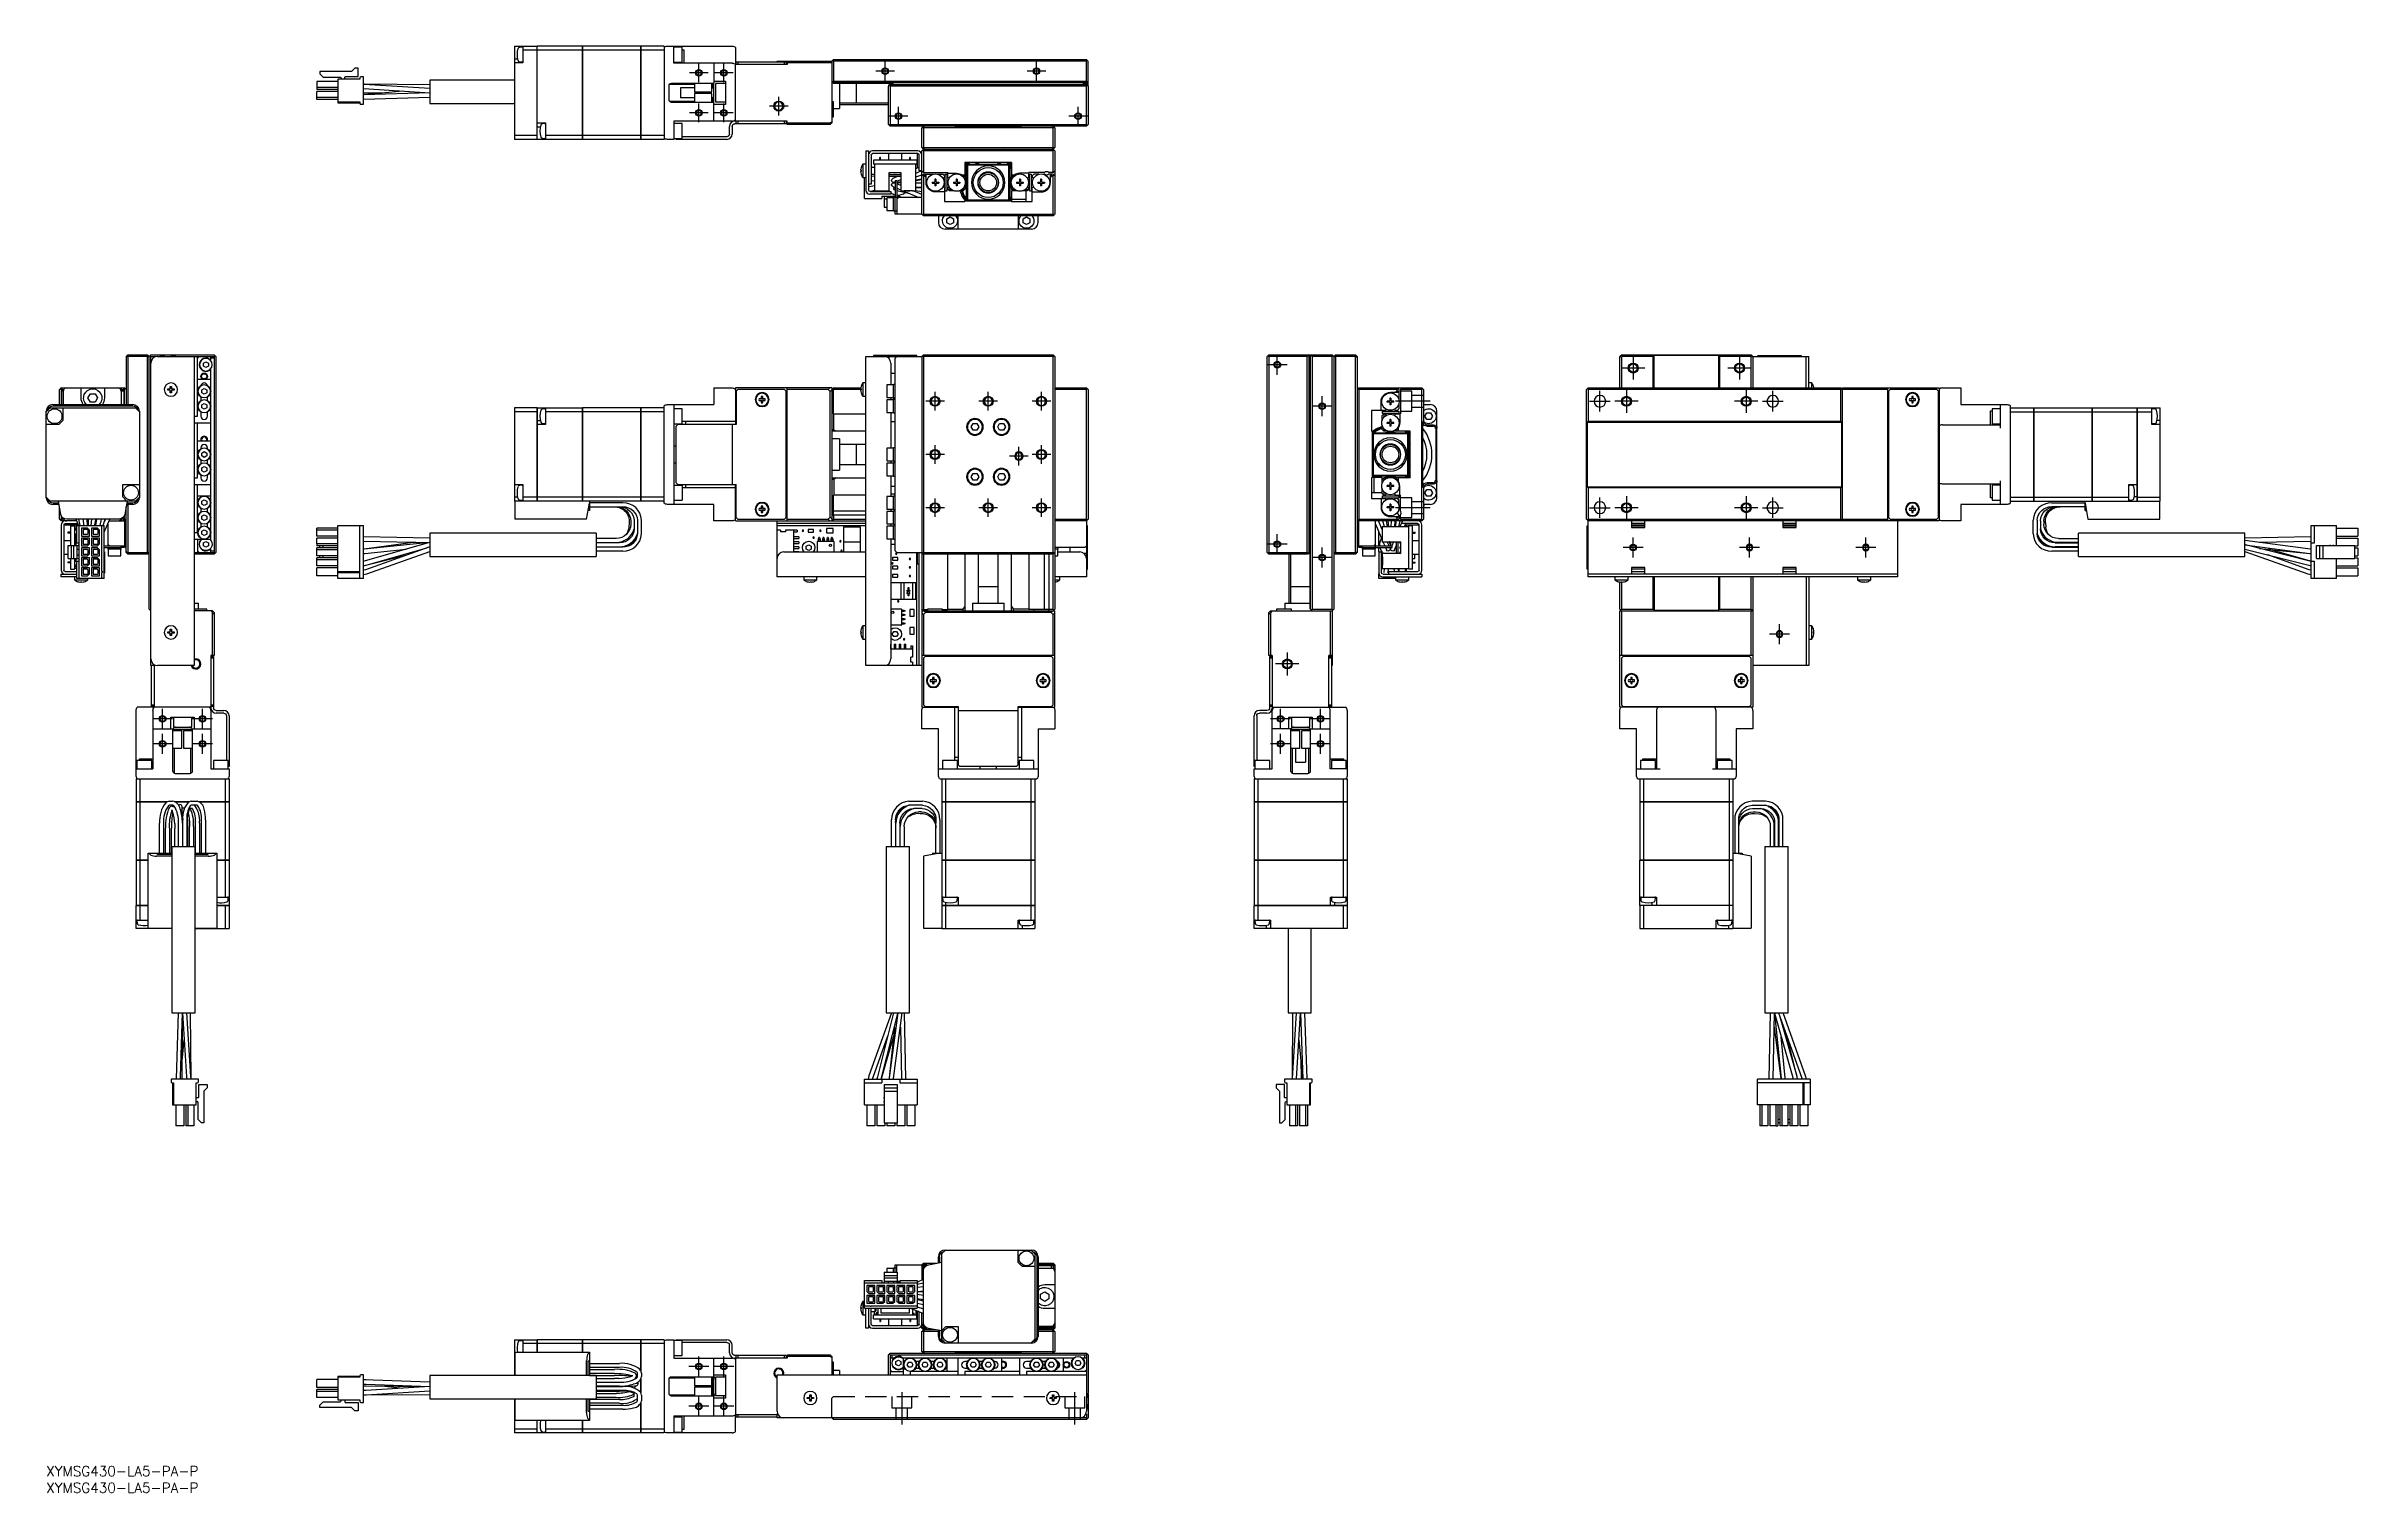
# Model space of a CAD drawing. Extents: x 0 to 695, y -8 to 427.
import ezdxf

# ---------------------------------------------------------------- set-up
doc = ezdxf.new("R2010")
doc.units = 0
doc.header["$LTSCALE"] = 0.5
doc.linetypes.add('CENTER', pattern=[50.8, 31.75, -6.35, 6.35, -6.35])
doc.linetypes.add('DASHED', pattern=[19.05, 12.7, -6.35])
for name, color, linetype in [('MSM_CENTER', 1, 'CENTER'), ('MSM_CONTINUOUS', 7, 'CONTINUOUS'), ('MSM_DASHED', 4, 'DASHED'), ('MSM_NARROW', 5, 'CONTINUOUS'), ('MSM_PART_NUMBER', 7, 'CONTINUOUS')]:
    doc.layers.add(name, color=color, linetype=linetype)
doc.styles.get("Standard").update_dxf_attribs({"font": 'txt.shx', "height": 1, "bigfont": 'bigfont.shx'})

msp = doc.modelspace()

# ---------------------------------------------------------------- texts
at = {"layer": 'MSM_PART_NUMBER'}
for p in [(0, -3), (0, -8)]:
    msp.add_text('XYMSG430-LA5-PA-P', height=3, dxfattribs=at).set_placement(p)

# ---------------------------------------------------------------- linework, layer by layer
at = {"layer": 'MSM_CENTER'}
for p, q in [((199.07, 419.01), (193.47, 419.01)), ((196.27, 416.21), (196.27, 421.81)), ((206.57, 419.01), (200.97, 419.01)), ((203.77, 416.21), (203.77, 421.81)), ((255.07, 419.51), (249.47, 419.51)), ((252.27, 416.71), (252.27, 422.31)), ((300.57, 419.51), (294.97, 419.51)), ((297.77, 416.71), (297.77, 422.31)), ((220.27, 406.21), (220.27, 411.81)), ((199.07, 407.01), (193.47, 407.01)), ((196.27, 404.21), (196.27, 409.81)), ((206.57, 407.01), (200.97, 407.01)), ((203.77, 404.21), (203.77, 409.81)), ((223.07, 409.01), (217.47, 409.01)), ((259.07, 406.01), (253.47, 406.01)), ((256.27, 403.21), (256.27, 408.81)), ((313.07, 406.01), (307.47, 406.01)), ((310.27, 403.21), (310.27, 408.81)), ((370.19, 328.24), (370.19, 334.24)), ((477.19, 333.74), (477.19, 326.74)), ((509.19, 333.74), (509.19, 326.74)), ((373.19, 331.24), (367.19, 331.24)), ((480.69, 330.24), (473.69, 330.24)), ((512.69, 330.24), (505.69, 330.24)), ((270.07, 320.24), (264.47, 320.24)), ((267.27, 317.44), (267.27, 323.04)), ((286.07, 320.24), (280.47, 320.24)), ((283.27, 317.44), (283.27, 323.04)), ((302.07, 320.24), (296.47, 320.24)), ((299.27, 317.44), (299.27, 323.04)), ((383.69, 315.74), (383.69, 321.74)), ((416.19, 320.24), (405.69, 320.24)), ((464.09, 320.24), (470.29, 320.24)), ((467.19, 317.14), (467.19, 323.34)), ((478.69, 320.24), (471.69, 320.24)), ((475.19, 323.74), (475.19, 316.74)), ((514.69, 320.24), (507.69, 320.24)), ((511.19, 323.74), (511.19, 316.74)), ((516.09, 320.24), (522.29, 320.24)), ((519.19, 317.14), (519.19, 323.34)), ((386.69, 318.74), (380.69, 318.74)), ((267.27, 301.44), (267.27, 307.04)), ((292.47, 300.94), (292.47, 306.54)), ((299.27, 301.44), (299.27, 307.04)), ((270.07, 304.24), (264.47, 304.24)), ((295.27, 303.74), (289.67, 303.74)), ((302.07, 304.24), (296.47, 304.24)), ((270.07, 288.24), (264.47, 288.24)), ((267.27, 285.44), (267.27, 291.04)), ((286.07, 288.24), (280.47, 288.24)), ((283.27, 285.44), (283.27, 291.04)), ((302.07, 288.24), (296.47, 288.24)), ((299.27, 285.44), (299.27, 291.04)), ((416.19, 288.24), (405.69, 288.24)), ((464.09, 288.24), (470.29, 288.24)), ((467.19, 285.14), (467.19, 291.34)), ((478.69, 288.24), (471.69, 288.24)), ((475.19, 291.74), (475.19, 284.74)), ((514.69, 288.24), (507.69, 288.24)), ((511.19, 291.74), (511.19, 284.74)), ((516.09, 288.24), (522.29, 288.24)), ((519.19, 285.14), (519.19, 291.34)), ((370.19, 274.24), (370.19, 280.24)), ((477.19, 273.24), (477.19, 279.24)), ((512.19, 273.24), (512.19, 279.24)), ((547.19, 273.24), (547.19, 279.24)), ((373.19, 277.24), (367.19, 277.24)), ((386.69, 273.24), (380.69, 273.24)), ((383.69, 270.24), (383.69, 276.24)), ((480.19, 276.24), (474.19, 276.24)), ((515.19, 276.24), (509.19, 276.24)), ((550.19, 276.24), (544.19, 276.24)), ((524.19, 250.24), (518.19, 250.24)), ((521.19, 247.24), (521.19, 253.24)), ((373.19, 244.74), (373.19, 237.74)), ((376.69, 241.24), (369.69, 241.24)), ((38, 224.74), (32, 224.74)), ((35, 221.74), (35, 227.74)), ((50, 224.74), (44, 224.74)), ((47, 221.74), (47, 227.74)), ((374.19, 224.74), (368.19, 224.74)), ((371.19, 221.74), (371.19, 227.74)), ((386.19, 224.74), (380.19, 224.74)), ((383.19, 221.74), (383.19, 227.74)), ((38, 217.24), (32, 217.24)), ((35, 214.24), (35, 220.24)), ((50, 217.24), (44, 217.24)), ((47, 214.24), (47, 220.24)), ((374.19, 217.24), (368.19, 217.24)), ((371.19, 214.24), (371.19, 220.24)), ((386.19, 217.24), (380.19, 217.24)), ((383.19, 214.24), (383.19, 220.24)), ((199.27, 30), (193.27, 30)), ((196.27, 27), (196.27, 33)), ((206.77, 30), (200.77, 30)), ((203.77, 27), (203.77, 33)), ((196.27, 15), (196.27, 21)), ((203.77, 15), (203.77, 21)), ((257.27, 22.3), (257.27, 12.5)), ((309.27, 12.5), (309.27, 22.3)), ((199.27, 18), (193.27, 18)), ((206.77, 18), (200.77, 18))]:
    msp.add_line(p, q, dxfattribs=at)
at = {"layer": 'MSM_CONTINUOUS'}
for p, q in [((140.77, 427.01), (140.77, 399.01)), ((140.77, 427.01), (147.66, 427.01)), ((143.07, 426.74), (142.3, 426.68)), ((143.27, 427.01), (143.27, 422.01)), ((147.66, 425.86), (143.27, 425.86)), ((147.66, 399.01), (147.66, 427.01)), ((147.67, 427), (147.66, 427)), ((147.67, 425.85), (147.66, 425.85)), ((161.27, 427.01), (147.67, 427.01)), ((147.67, 399.01), (147.67, 427.01)), ((161.27, 425.86), (147.67, 425.86)), ((161.27, 399.01), (161.27, 427.01)), ((161.27, 427), (161.28, 427)), ((161.27, 425.85), (161.28, 425.85)), ((161.28, 427.01), (161.28, 399.01)), ((178.77, 427.01), (161.28, 427.01)), ((178.77, 425.86), (161.28, 425.86)), ((178.77, 399.01), (178.77, 427.01)), ((178.77, 427), (178.78, 427)), ((178.77, 425.85), (178.78, 425.85)), ((178.78, 427.01), (178.78, 399.01)), ((185.77, 427.01), (178.78, 427.01)), ((185.77, 425.86), (178.78, 425.86)), ((185.77, 427.01), (185.77, 399.01)), ((186.77, 427.01), (206.27, 427.01)), ((188.77, 421.91), (188.77, 427.01)), ((191.27, 426.76), (188.77, 426.76)), ((191.27, 422.26), (191.27, 426.76)), ((191.27, 425.96), (191.77, 425.96)), ((191.77, 425.96), (191.77, 421.91)), ((207.27, 426.63), (207.27, 421.53)), ((82.26, 419.37), (82.26, 418.67)), ((91.8, 419.37), (82.26, 419.37)), ((82.26, 418.67), (83.26, 417.67)), ((83.26, 417.67), (88.39, 417.67)), ((94.35, 417.11), (87.72, 417.11)), ((87.72, 417.11), (87.72, 410)), ((88.67, 417.39), (88.67, 417.11)), ((89.82, 417.11), (89.82, 417.71)), ((89.97, 417.86), (93.82, 417.86)), ((92.82, 420.39), (91.8, 419.37)), ((93.82, 420.39), (92.82, 420.39)), ((93.82, 417.86), (93.82, 420.39)), ((94.35, 417.52), (94.35, 417.11)), ((95.37, 417.82), (94.65, 417.82)), ((95.37, 409.54), (95.37, 417.82)), ((140.77, 423.26), (141.71, 423.26)), ((143.27, 422.01), (140.77, 422.01)), ((142.3, 422.35), (143.07, 422.28)), ((188.77, 422.26), (191.27, 422.26)), ((206.27, 421.91), (188.77, 421.91)), ((200.77, 421.91), (200.77, 415.88)), ((207.27, 404.51), (207.27, 421.51)), ((222.77, 421.51), (207.27, 421.51)), ((207.47, 421.51), (207.47, 422.31)), ((207.47, 422.31), (222.47, 422.31)), ((207.97, 422.31), (207.97, 421.51)), ((219.77, 422.31), (219.77, 422.51)), ((219.77, 422.51), (236.27, 422.51)), ((221.97, 421.51), (221.97, 422.31)), ((222.47, 422.31), (222.47, 421.51)), ((222.77, 422.51), (222.77, 421.51)), ((236.27, 422.01), (222.77, 422.01)), ((236.27, 422.51), (236.77, 423.01)), ((236.27, 422.51), (236.27, 404.01)), ((236.52, 422.76), (236.77, 422.51)), ((236.77, 423.01), (312.77, 423.01)), ((236.77, 422.51), (236.77, 416.51)), ((312.77, 422.51), (236.77, 422.51)), ((313.02, 422.76), (312.77, 423.01)), ((312.77, 422.51), (313.02, 422.76)), ((312.77, 416.51), (312.77, 422.51)), ((313.02, 422.76), (313.27, 422.51)), ((313.27, 415.31), (313.27, 422.51)), ((81.37, 416.38), (81.37, 413.98)), ((87.72, 416.38), (81.37, 416.38)), ((87.72, 414.58), (81.37, 414.58)), ((87.72, 413.98), (81.37, 413.98)), ((81.37, 410.98), (81.37, 413.38)), ((87.72, 413.38), (81.37, 413.38)), ((87.72, 411.58), (81.37, 411.58)), ((87.72, 410.98), (81.37, 410.98)), ((87.72, 410.25), (94.35, 410.25)), ((94.35, 410.25), (94.35, 409.84)), ((95.71, 415.56), (95.37, 415.56)), ((95.58, 415.55), (95.37, 415.56)), ((95.37, 414.26), (95.5, 414.25)), ((95.37, 414.25), (96.15, 414.21)), ((96.04, 412.87), (95.37, 412.86)), ((95.65, 412.39), (95.37, 412.37)), ((95.45, 412.37), (95.37, 412.36)), ((95.37, 411.06), (95.49, 411.07)), ((115.37, 413.01), (95.45, 412.37)), ((95.49, 411.07), (115.37, 411.71)), ((95.5, 414.25), (115.36, 413.01)), ((115.37, 414.31), (95.58, 415.55)), ((107.22, 413.52), (95.65, 412.39)), ((115.37, 415.41), (95.71, 415.56)), ((100.89, 412.9), (96.04, 412.87)), ((115.37, 416.78), (115.37, 409.78)), ((140.77, 416.78), (115.37, 416.78)), ((187.27, 410.91), (187.27, 415.11)), ((194.97, 415.51), (187.38, 415.51)), ((187.38, 410.51), (194.97, 410.51)), ((188.07, 415.91), (200.47, 415.91)), ((200.47, 410.11), (188.07, 410.11)), ((190.77, 414.51), (190.77, 411.51)), ((194.97, 414.51), (190.77, 414.51)), ((194.97, 411.51), (190.77, 411.51)), ((194.97, 415.91), (194.97, 413.26)), ((194.97, 413.26), (200.17, 413.26)), ((194.97, 412.76), (194.97, 410.11)), ((200.17, 412.76), (194.97, 412.76)), ((200.17, 413.26), (200.17, 415.91)), ((200.47, 415.51), (200.17, 415.51)), ((200.47, 414.51), (200.17, 414.51)), ((200.17, 410.11), (200.17, 412.76)), ((200.47, 411.51), (200.17, 411.51)), ((200.17, 410.51), (200.47, 410.51)), ((200.47, 414.51), (200.47, 415.51)), ((200.67, 415.31), (200.47, 415.51)), ((200.47, 414.51), (200.67, 414.15)), ((200.67, 411.88), (200.47, 411.51)), ((200.47, 410.51), (200.47, 411.51)), ((200.47, 410.51), (200.67, 410.71)), ((200.67, 415.89), (200.67, 410.14)), ((200.68, 415.88), (200.77, 415.86)), ((200.77, 415.88), (200.68, 415.88)), ((200.76, 410.16), (200.68, 410.14)), ((200.77, 410.14), (200.68, 410.14)), ((200.77, 416.51), (204.27, 416.51)), ((200.77, 404.51), (200.77, 410.14)), ((201.27, 415.76), (201.27, 410.26)), ((204.27, 415.76), (201.27, 415.76)), ((201.27, 410.26), (204.27, 410.26)), ((204.27, 416.51), (204.27, 409.51)), ((236.67, 416.01), (236.27, 416.41)), ((236.77, 410.26), (236.27, 410.26)), ((236.77, 416.51), (236.47, 416.21)), ((313.27, 416.01), (236.67, 416.01)), ((236.67, 416.01), (236.77, 415.91)), ((236.77, 416.51), (312.77, 416.51)), ((236.77, 415.91), (254.67, 415.91)), ((236.77, 405.76), (236.77, 410.26)), ((238.57, 415.91), (238.57, 408.26)), ((243.57, 415.91), (243.57, 410.01)), ((253.27, 415.01), (253.77, 415.51)), ((253.27, 403.51), (253.27, 415.01)), ((253.37, 415.11), (253.37, 415.31)), ((253.52, 415.26), (253.77, 415.01)), ((254.37, 415.61), (253.67, 415.61)), ((253.77, 415.51), (312.77, 415.51)), ((253.77, 415.01), (253.77, 403.51)), ((312.77, 415.01), (253.77, 415.01)), ((254.67, 415.51), (254.67, 415.91)), ((313.27, 415.81), (311.87, 415.81)), ((311.87, 415.51), (311.87, 415.81)), ((312.87, 415.61), (312.17, 415.61)), ((313.27, 416.01), (312.77, 416.51)), ((312.77, 415.51), (313.27, 415.01)), ((312.77, 415.01), (313.02, 415.26)), ((312.77, 403.51), (312.77, 415.01)), ((313.27, 415.31), (313.17, 415.21)), ((313.17, 415.31), (313.17, 415.11)), ((313.27, 415.01), (313.27, 403.51)), ((87.72, 410), (94.35, 410)), ((94.65, 409.54), (95.37, 409.54)), ((115.37, 409.78), (140.77, 409.78)), ((147.67, 404.01), (150.17, 404.01)), ((149.96, 403.74), (149.19, 403.68)), ((150.17, 404.01), (150.17, 399.01)), ((206.27, 404.51), (188.77, 404.51)), ((188.77, 404.51), (188.77, 399.01)), ((191.27, 403.76), (188.77, 403.76)), ((191.27, 399.26), (191.27, 403.76)), ((204.27, 409.51), (200.77, 409.51)), ((222.77, 404.51), (207.07, 404.51)), ((222.47, 403.71), (207.07, 403.71)), ((207.47, 403.71), (207.47, 404.51)), ((207.97, 404.51), (207.97, 403.71)), ((221.97, 403.71), (221.97, 404.51)), ((222.47, 404.51), (222.47, 403.71)), ((222.77, 403.51), (222.77, 404.51)), ((222.77, 404.01), (235.66, 404.01)), ((235.77, 403.51), (222.77, 403.51)), ((235.16, 403.51), (235.66, 404.01)), ((235.66, 404.01), (236.27, 404.32)), ((236.27, 404.01), (235.77, 403.51)), ((236.27, 405.76), (236.77, 405.76)), ((236.77, 408.26), (238.57, 408.26)), ((238.57, 410.01), (253.27, 410.01)), ((238.57, 409.51), (253.27, 409.51)), ((253.77, 403.01), (253.27, 403.51)), ((253.77, 403.51), (253.52, 403.26)), ((253.77, 403.51), (312.77, 403.51)), ((313.02, 403.26), (312.77, 403.51)), ((312.77, 403.01), (313.27, 403.51)), ((147.66, 400.17), (140.77, 400.17)), ((147.66, 399.01), (140.77, 399.01)), ((147.67, 400.18), (147.66, 400.18)), ((147.67, 399.02), (147.66, 399.02)), ((147.67, 402.76), (148.6, 402.76)), ((161.27, 399.01), (147.67, 399.01)), ((149.19, 399.35), (149.96, 399.28)), ((161.27, 400.17), (150.17, 400.17)), ((161.27, 400.18), (161.28, 400.18)), ((161.27, 399.02), (161.28, 399.02)), ((178.77, 400.17), (161.28, 400.17)), ((178.77, 399.01), (161.28, 399.01)), ((178.77, 400.18), (178.78, 400.18)), ((178.77, 399.02), (178.78, 399.02)), ((185.77, 400.17), (178.78, 400.17)), ((185.77, 399.01), (178.78, 399.01)), ((188.77, 399.01), (186.77, 399.01)), ((188.77, 399.26), (191.27, 399.26)), ((189.47, 399.01), (189.47, 399.26)), ((204.67, 399.01), (189.47, 399.01)), ((189.97, 399.26), (189.97, 399.01)), ((204.67, 399.81), (191.27, 399.81)), ((205.47, 400.61), (205.47, 402.91)), ((206.27, 402.91), (206.27, 400.61)), ((312.77, 403.01), (253.77, 403.01)), ((263.27, 402.51), (263.77, 403.01)), ((303.27, 402.51), (263.27, 402.51)), ((263.27, 396.51), (263.27, 402.51)), ((263.77, 396.01), (263.27, 396.51)), ((263.27, 396.51), (303.27, 396.51)), ((263.77, 402.51), (263.98, 403.01)), ((263.77, 402.51), (263.77, 396.51)), ((263.77, 396.51), (263.98, 396.01)), ((273.57, 402.71), (273.27, 403.01)), ((273.57, 402.71), (292.97, 402.71)), ((293.27, 403.01), (292.97, 402.71)), ((302.77, 402.51), (302.57, 403.01)), ((302.77, 396.51), (302.57, 396.01)), ((303.27, 402.51), (302.77, 403.01)), ((302.77, 396.51), (302.77, 402.51)), ((303.27, 396.51), (302.77, 396.01)), ((303.27, 402.51), (303.27, 396.51)), ((244.89, 389.71), (245.02, 389.71)), ((245.02, 389.31), (244.89, 389.31)), ((245.02, 390.46), (245.02, 390.44)), ((245.02, 389.71), (245.02, 389.31)), ((245.58, 391.51), (245.58, 387.51)), ((246.47, 391.51), (245.58, 391.51)), ((246.47, 395.51), (247.27, 395.51)), ((246.47, 395.51), (246.47, 383.71)), ((247.27, 395.51), (247.27, 383.81)), ((248.07, 394.31), (248.07, 385.51)), ((249.02, 390.51), (248.07, 390.51)), ((262.07, 395.51), (248.47, 395.51)), ((262.07, 394.71), (248.47, 394.71)), ((248.77, 392.71), (248.77, 391.51)), ((261.77, 392.71), (248.77, 392.71)), ((261.77, 391.51), (248.77, 391.51)), ((249.02, 391.51), (249.02, 383.51)), ((250.65, 392.71), (250.65, 393.51)), ((250.9, 393.51), (250.65, 393.51)), ((250.9, 392.71), (250.9, 393.51)), ((253.27, 394.71), (253.27, 392.71)), ((257.27, 392.71), (257.27, 394.71)), ((259.65, 392.71), (259.65, 393.51)), ((259.9, 393.51), (259.65, 393.51)), ((259.9, 392.71), (259.9, 393.51)), ((261.52, 383.51), (261.52, 391.51)), ((262.35, 390.51), (261.52, 390.16)), ((261.52, 388.86), (263.07, 389.51)), ((261.77, 392.71), (261.77, 391.51)), ((261.97, 390.51), (261.97, 394.51)), ((262.42, 394.51), (261.97, 394.51)), ((261.97, 390.51), (262.47, 390.51)), ((262.47, 389.51), (262.47, 394.31)), ((263.27, 389.51), (262.47, 389.51)), ((263.27, 395.51), (263.77, 396.01)), ((263.27, 376.51), (263.27, 395.51)), ((263.77, 389.01), (263.27, 389.51)), ((263.52, 395.76), (263.77, 395.51)), ((263.77, 396.01), (302.77, 396.01)), ((263.77, 395.51), (263.77, 389.01)), ((302.77, 395.51), (263.77, 395.51)), ((273.27, 396.01), (273.57, 395.71)), ((273.57, 395.71), (292.97, 395.71)), ((290.27, 392.01), (276.27, 392.01)), ((276.27, 392.01), (276.27, 386.73)), ((276.77, 390.71), (277.57, 391.51)), ((276.77, 381.31), (276.77, 390.71)), ((277.07, 391.01), (277.07, 381.01)), ((289.27, 391.21), (277.27, 391.21)), ((277.57, 391.51), (288.97, 391.51)), ((288.97, 391.51), (289.77, 390.71)), ((289.47, 381.01), (289.47, 391.01)), ((289.77, 390.71), (289.77, 381.31)), ((290.27, 392.01), (290.27, 386.73)), ((292.97, 395.71), (293.27, 396.01)), ((302.77, 396.01), (303.27, 395.51)), ((302.77, 395.51), (303.02, 395.76)), ((302.77, 389.01), (302.77, 395.51)), ((303.27, 389.51), (302.77, 389.01)), ((303.27, 395.51), (303.27, 376.51)), ((245.02, 388.58), (245.02, 388.56)), ((245.58, 387.51), (246.47, 387.51)), ((246.02, 381.2), (246.02, 387.51)), ((248.07, 385.51), (247.27, 385.51)), ((249.02, 385), (247.61, 384.75)), ((253.97, 382.51), (247.67, 382.51)), ((247.77, 383.31), (253.97, 383.31)), ((247.84, 383.47), (249.02, 383.68)), ((248.07, 388.51), (249.02, 388.51)), ((249.02, 387.84), (248.07, 387.93)), ((248.07, 386.63), (249.02, 386.54)), ((249.02, 383.51), (253.52, 383.51)), ((250.44, 383.46), (252.12, 383.51)), ((253.52, 389.01), (257.02, 389.01)), ((253.52, 383.51), (253.52, 389.01)), ((257.02, 388.31), (253.52, 388.31)), ((257.02, 387.81), (253.52, 387.81)), ((253.97, 383.31), (253.97, 382.51)), ((256, 387.81), (254.59, 387.21)), ((254.59, 384.81), (255.27, 384.52)), ((255.06, 386.11), (255.27, 386.2)), ((255.27, 385.82), (255.06, 385.91)), ((255.77, 386.51), (255.27, 386.51)), ((255.27, 386.51), (255.27, 381.51)), ((255.77, 386.41), (257.02, 386.94)), ((255.77, 386.51), (255.77, 376.51)), ((257.02, 385.08), (255.77, 385.61)), ((255.77, 384.31), (257.02, 383.78)), ((255.77, 383.59), (259.25, 382.83)), ((257.02, 385.94), (256.14, 385.96)), ((256.31, 386.09), (257.02, 386.32)), ((257.02, 389.01), (257.02, 383.51)), ((257.02, 383.51), (258.02, 383.51)), ((257.64, 383.51), (262.35, 381.51)), ((258.02, 383.51), (258.02, 383.61)), ((258.02, 383.61), (260.52, 383.61)), ((258.82, 383.61), (258.82, 383.51)), ((258.82, 383.51), (259.72, 383.51)), ((259.2, 383.61), (259.2, 383.51)), ((259.35, 383.61), (259.35, 383.51)), ((259.72, 383.61), (259.72, 383.51)), ((260.52, 383.51), (260.52, 383.61)), ((260.52, 383.51), (261.52, 383.51)), ((263.27, 382.42), (260.71, 383.51)), ((261.52, 387.76), (263.27, 388.33)), ((261.52, 386.84), (263.27, 387.17)), ((263.27, 386.82), (261.52, 386.56)), ((263.27, 385.81), (261.52, 385.85)), ((261.52, 384.65), (263.27, 384.61)), ((263.27, 384.32), (261.52, 384.47)), ((263.27, 383.18), (261.52, 383.56)), ((261.87, 386.9), (261.87, 386.61)), ((261.87, 384.64), (261.87, 384.44)), ((263.27, 388.01), (263.77, 388.51)), ((263.52, 388.26), (263.77, 388.01)), ((263.77, 389.01), (271.07, 389.01)), ((263.77, 388.51), (266.66, 388.51)), ((263.77, 388.01), (263.77, 376.51)), ((264.07, 388.01), (263.77, 388.01)), ((264.57, 388.37), (264.07, 388.01)), ((264.07, 388.01), (264.57, 387.51)), ((264.57, 386.01), (264.57, 388.51)), ((266.37, 386.16), (267.17, 386.16)), ((266.37, 386.16), (266.37, 385.87)), ((266.37, 385.87), (267.17, 385.87)), ((266.9, 386.16), (266.9, 385.87)), ((267.52, 387.01), (267.23, 387.01)), ((267.23, 387.01), (267.23, 386.22)), ((267.23, 386.48), (267.52, 386.48)), ((267.23, 385.81), (267.23, 385.01)), ((267.23, 385.54), (267.52, 385.54)), ((267.52, 385.01), (267.23, 385.01)), ((270.07, 383.21), (267.37, 383.21)), ((267.52, 387.01), (267.52, 386.22)), ((267.52, 385.81), (267.52, 385.01)), ((267.58, 386.16), (268.37, 386.16)), ((267.58, 385.87), (268.37, 385.87)), ((267.84, 385.87), (267.84, 386.16)), ((268.09, 388.51), (269.57, 388.51)), ((268.37, 386.16), (268.37, 385.87)), ((270.07, 388.01), (269.57, 388.51)), ((269.75, 384.68), (270.07, 384.5)), ((270.07, 387.53), (269.98, 387.48)), ((270.07, 388.01), (270.07, 387.53)), ((270.07, 384.5), (270.07, 380.31)), ((270.27, 383.51), (270.27, 388.51)), ((270.27, 388.51), (270.87, 388.51)), ((270.27, 383.51), (270.87, 383.51)), ((270.87, 383.51), (270.87, 388.51)), ((271.07, 387.56), (271.07, 389.01)), ((271.07, 388.81), (273.77, 388.81)), ((271.21, 387.48), (271.07, 387.56)), ((271.07, 384.47), (271.45, 384.68)), ((271.07, 384.01), (271.07, 384.47)), ((271.57, 383.51), (271.07, 384.01)), ((271.07, 384.01), (272.11, 384.01)), ((273.06, 383.51), (271.57, 383.51)), ((272.77, 386.16), (273.57, 386.16)), ((272.77, 386.16), (272.77, 385.87)), ((272.77, 385.87), (273.57, 385.87)), ((273.3, 386.16), (273.3, 385.87)), ((273.92, 387.01), (273.63, 387.01)), ((273.63, 387.01), (273.63, 386.22)), ((273.63, 386.48), (273.92, 386.48)), ((273.63, 385.81), (273.63, 385.01)), ((273.63, 385.54), (273.92, 385.54)), ((273.92, 385.01), (273.63, 385.01)), ((273.92, 387.01), (273.92, 386.22)), ((273.92, 385.81), (273.92, 385.01)), ((273.98, 386.16), (274.77, 386.16)), ((273.98, 385.87), (274.77, 385.87)), ((274.24, 385.87), (274.24, 386.16)), ((275.77, 383.51), (274.49, 383.51)), ((274.77, 386.16), (274.77, 385.87)), ((275.37, 388.31), (276.27, 388.31)), ((275.43, 384.01), (276.27, 384.01)), ((276.27, 384.01), (275.77, 383.51)), ((276.27, 387.81), (275.92, 387.81)), ((276.27, 385.3), (276.27, 384.01)), ((280.11, 382.81), (280.3, 382.81)), ((280.52, 382.59), (280.3, 382.81)), ((280.52, 382.59), (280.35, 382.59)), ((280.41, 387.32), (280.47, 387.39)), ((280.47, 384.64), (280.41, 384.7)), ((280.47, 387.45), (280.47, 387.39)), ((280.47, 384.64), (280.47, 384.57)), ((280.52, 382.45), (280.52, 382.59)), ((280.52, 382.45), (280.52, 382.45)), ((282.21, 388.98), (282.21, 388.98)), ((282.21, 383.05), (282.21, 383.05)), ((286.25, 382.81), (286.02, 382.59)), ((286.19, 382.59), (286.02, 382.59)), ((286.02, 382.59), (286.02, 382.45)), ((286.25, 382.81), (286.44, 382.81)), ((292.06, 383.51), (290.22, 383.51)), ((290.22, 383.51), (290.22, 380.51)), ((290.27, 388.31), (291.18, 388.31)), ((290.63, 387.81), (290.27, 387.81)), ((290.27, 385.3), (290.27, 384.01)), ((290.27, 384.01), (291.11, 384.01)), ((290.77, 383.51), (290.27, 384.01)), ((291.77, 386.16), (292.57, 386.16)), ((291.77, 386.16), (291.77, 385.87)), ((291.77, 385.87), (292.57, 385.87)), ((292.3, 386.16), (292.3, 385.87)), ((292.92, 387.01), (292.63, 387.01)), ((292.63, 387.01), (292.63, 386.22)), ((292.63, 386.48), (292.92, 386.48)), ((292.63, 385.81), (292.63, 385.01)), ((292.63, 385.54), (292.92, 385.54)), ((292.92, 385.01), (292.63, 385.01)), ((295.47, 388.81), (292.77, 388.81)), ((292.92, 387.01), (292.92, 386.22)), ((292.92, 385.81), (292.92, 385.01)), ((292.98, 386.16), (293.77, 386.16)), ((292.98, 385.87), (293.77, 385.87)), ((293.24, 385.87), (293.24, 386.16)), ((294.97, 383.51), (293.49, 383.51)), ((293.77, 386.16), (293.77, 385.87)), ((294.43, 384.01), (295.47, 384.01)), ((294.72, 380.31), (294.72, 383.51)), ((295.47, 384.01), (294.97, 383.51)), ((295.1, 384.68), (295.47, 384.47)), ((295.47, 387.56), (295.33, 387.48)), ((300.21, 389.01), (295.47, 389.01)), ((295.47, 387.56), (295.47, 389.01)), ((295.47, 384.01), (295.47, 384.47)), ((295.67, 383.51), (295.67, 388.51)), ((295.67, 388.51), (296.27, 388.51)), ((295.67, 383.51), (296.27, 383.51)), ((296.27, 383.51), (296.27, 388.51)), ((296.97, 388.51), (296.47, 388.01)), ((296.47, 388.01), (296.47, 387.53)), ((296.56, 387.48), (296.47, 387.53)), ((296.47, 384.5), (296.8, 384.68)), ((296.47, 380.31), (296.47, 384.5)), ((296.47, 383.21), (299.17, 383.21)), ((298.46, 388.51), (296.97, 388.51)), ((298.17, 386.16), (298.97, 386.16)), ((298.17, 386.16), (298.17, 385.87)), ((298.17, 385.87), (298.97, 385.87)), ((298.7, 386.16), (298.7, 385.87)), ((299.32, 387.01), (299.03, 387.01)), ((299.03, 387.01), (299.03, 386.22)), ((299.03, 386.48), (299.32, 386.48)), ((299.03, 385.81), (299.03, 385.01)), ((299.03, 385.54), (299.32, 385.54)), ((299.32, 385.01), (299.03, 385.01)), ((299.32, 387.01), (299.32, 386.22)), ((299.32, 385.81), (299.32, 385.01)), ((299.38, 386.16), (300.17, 386.16)), ((299.38, 385.87), (300.17, 385.87)), ((299.64, 385.87), (299.64, 386.16)), ((300.21, 388.51), (299.89, 388.51)), ((300.17, 386.16), (300.17, 385.87)), ((302.77, 389.01), (301.53, 389.01)), ((302.77, 388.51), (301.53, 388.51)), ((301.97, 386.01), (301.97, 388.51)), ((302.47, 388.01), (301.97, 388.37)), ((301.97, 387.51), (302.47, 388.01)), ((302.77, 388.01), (302.47, 388.01)), ((302.77, 388.51), (303.27, 388.01)), ((302.77, 388.01), (303.02, 388.26)), ((302.77, 376.51), (302.77, 388.01)), ((246.02, 381.2), (251.22, 381.2)), ((251.22, 381.91), (255.27, 381.91)), ((251.22, 381.91), (251.22, 381.2)), ((252.02, 381.66), (252.02, 378.63)), ((252.02, 381.16), (252.77, 381.16)), ((252.02, 378.63), (252.77, 378.63)), ((252.77, 381.41), (252.77, 377.61)), ((254.77, 381.41), (252.77, 381.41)), ((252.77, 377.61), (254.77, 377.61)), ((253.13, 381.91), (253.13, 381.41)), ((254.77, 377.51), (254.77, 381.51)), ((254.77, 377.51), (254.77, 381.51)), ((263.27, 381.51), (254.77, 381.51)), ((254.77, 377.51), (255.77, 377.51)), ((254.78, 381.91), (254.78, 381.51)), ((255.27, 377.51), (255.27, 381.51)), ((255.27, 376.51), (255.27, 377.51)), ((263.27, 376.51), (255.27, 376.51)), ((255.77, 381.91), (256.68, 381.91)), ((255.77, 381.01), (256.27, 381.51)), ((255.88, 381.66), (255.88, 381.51)), ((256.68, 381.91), (256.68, 381.51)), ((261.87, 381.71), (261.87, 381.51)), ((263.77, 376.01), (263.27, 376.51)), ((263.77, 376.51), (263.52, 376.26)), ((263.77, 376.51), (302.77, 376.51)), ((302.77, 376.01), (263.77, 376.01)), ((268.27, 375.89), (267.57, 376.01)), ((268.27, 376.01), (268.27, 374.01)), ((270.07, 380.31), (276.27, 380.31)), ((270.77, 375.09), (271.77, 375.67)), ((271.77, 375.67), (272.77, 375.09)), ((274.27, 372.01), (274.27, 376.01)), ((276.27, 380.31), (276.27, 380.51)), ((276.27, 380.51), (290.27, 380.51)), ((277.57, 380.51), (276.77, 381.31)), ((277.27, 380.81), (289.27, 380.81)), ((289.77, 381.31), (288.97, 380.51)), ((290.22, 381.01), (294.72, 381.01)), ((290.27, 380.51), (290.27, 380.31)), ((290.27, 380.31), (296.47, 380.31)), ((292.27, 376.01), (292.27, 372.01)), ((293.77, 375.09), (294.77, 375.67)), ((294.77, 375.67), (295.77, 375.09)), ((298.27, 374.01), (298.27, 376.01)), ((303.02, 376.26), (302.77, 376.51)), ((303.02, 376.26), (302.77, 376.01)), ((303.27, 376.51), (303.02, 376.26)), ((274.27, 372.01), (270.27, 372.01)), ((270.77, 373.93), (270.77, 375.09)), ((271.77, 373.36), (270.77, 373.93)), ((272.77, 373.93), (271.77, 373.36)), ((272.77, 375.09), (272.77, 373.93)), ((292.27, 372.01), (274.27, 372.01)), ((296.27, 372.01), (292.27, 372.01)), ((293.77, 373.93), (293.77, 375.09)), ((294.77, 373.36), (293.77, 373.93)), ((295.77, 373.93), (294.77, 373.36)), ((295.77, 375.09), (295.77, 373.93)), ((24.5, 334.24), (24, 333.74)), ((24.5, 333.74), (24, 333.54)), ((24, 333.74), (24, 319.24)), ((24.5, 334.24), (24.5, 319.24)), ((24.5, 334.24), (30.5, 334.24)), ((30.5, 333.74), (24.5, 333.74)), ((30.5, 334.24), (31, 333.74)), ((30.5, 274.24), (30.5, 334.24)), ((31, 333.54), (30.5, 333.74)), ((31.5, 334.24), (31, 333.74)), ((31, 257.74), (31, 333.74)), ((31.5, 333.74), (31.25, 333.99)), ((31.5, 334.24), (38.7, 334.24)), ((31.5, 333.74), (32.7, 333.74)), ((31.5, 240.74), (31.5, 333.74)), ((33.5, 333.74), (50.5, 333.74)), ((34.3, 334.04), (34.3, 333.74)), ((34.3, 334.04), (35.5, 334.04)), ((35.5, 334.04), (35.5, 333.74)), ((38, 334.24), (37.5, 333.74)), ((38, 334.24), (38, 333.74)), ((38.2, 334.24), (38.2, 333.74)), ((38.4, 333.84), (38.4, 333.74)), ((38.5, 333.74), (39, 334.24)), ((38.7, 334.24), (38.8, 334.14)), ((38.7, 334.14), (38.9, 334.14)), ((39, 333.74), (38.75, 333.99)), ((39, 334.24), (50.5, 334.24)), ((44.5, 333.74), (44.5, 240.74)), ((45.5, 315.74), (45.5, 333.74)), ((45.5, 333.24), (46, 333.74)), ((49.5, 332.57), (49.5, 333.74)), ((50.5, 334.24), (51, 333.74)), ((50.75, 333.99), (50.5, 333.74)), ((50.5, 333.74), (50.5, 274.74)), ((51, 333.74), (51, 274.74)), ((246.47, 240.74), (246.47, 333.74)), ((246.47, 333.74), (263.27, 333.74)), ((261.77, 334.04), (248.77, 334.04)), ((248.77, 334.04), (248.77, 333.74)), ((253.52, 333.01), (253.52, 333.74)), ((255.77, 333.74), (255.27, 333.24)), ((261.77, 333.74), (261.77, 334.04)), ((263.77, 334.24), (263.27, 333.74)), ((263.27, 333.74), (263.27, 228.24)), ((263.77, 333.74), (263.52, 333.99)), ((263.77, 334.24), (302.77, 334.24)), ((263.77, 333.74), (263.77, 274.74)), ((302.77, 333.74), (263.77, 333.74)), ((303.02, 333.99), (302.77, 334.24)), ((303.02, 333.99), (302.77, 333.74)), ((302.77, 274.74), (302.77, 333.74)), ((303.27, 333.74), (303.02, 333.99)), ((303.27, 333.74), (303.27, 257.74)), ((367.69, 334.24), (367.19, 333.74)), ((367.19, 274.74), (367.19, 333.74)), ((367.69, 333.74), (367.44, 333.99)), ((367.69, 334.24), (379.19, 334.24)), ((379.19, 333.74), (367.69, 333.74)), ((367.69, 333.74), (367.69, 274.74)), ((379.19, 334.24), (379.69, 333.74)), ((379.44, 333.99), (379.19, 333.74)), ((379.19, 274.74), (379.19, 333.74)), ((379.29, 334.14), (379.49, 334.14)), ((379.39, 334.14), (379.49, 334.24)), ((379.49, 334.24), (386.69, 334.24)), ((379.69, 333.74), (379.69, 274.74)), ((379.79, 333.14), (379.79, 333.84)), ((379.99, 334.24), (379.99, 332.84)), ((380.19, 257.74), (380.19, 334.24)), ((380.69, 333.74), (380.19, 334.24)), ((380.69, 333.74), (380.69, 257.74)), ((386.69, 333.74), (380.69, 333.74)), ((386.69, 334.24), (387.19, 333.74)), ((386.94, 333.99), (386.69, 333.74)), ((386.69, 257.74), (386.69, 333.74)), ((387.69, 334.24), (387.19, 333.74)), ((387.19, 333.74), (387.19, 257.74)), ((387.69, 333.74), (387.19, 333.54)), ((387.69, 334.24), (393.69, 334.24)), ((387.69, 334.24), (387.69, 274.24)), ((393.69, 333.74), (387.69, 333.74)), ((393.69, 274.24), (393.69, 334.24)), ((393.69, 334.24), (394.19, 333.74)), ((393.69, 333.74), (394.19, 333.54)), ((394.19, 333.74), (394.19, 274.74)), ((473.19, 333.74), (473.69, 334.24)), ((473.19, 333.74), (473.69, 333.54)), ((473.19, 324.24), (473.19, 333.74)), ((473.69, 334.24), (473.9, 333.74)), ((473.69, 334.24), (512.69, 334.24)), ((473.9, 333.74), (473.69, 333.54)), ((483.19, 333.74), (473.9, 333.74)), ((483.19, 333.74), (483.49, 334.04)), ((483.19, 324.24), (483.19, 333.74)), ((502.89, 334.04), (483.49, 334.04)), ((483.49, 324.24), (483.49, 334.04)), ((502.89, 334.04), (503.19, 333.74)), ((502.89, 334.04), (502.89, 324.24)), ((512.48, 333.74), (503.19, 333.74)), ((503.19, 333.74), (503.19, 324.24)), ((512.69, 334.24), (512.48, 333.74)), ((512.69, 333.54), (512.48, 333.74)), ((512.69, 334.24), (513.19, 333.74)), ((513.19, 333.74), (512.69, 333.54)), ((513.19, 333.74), (529.99, 333.74)), ((513.19, 333.74), (513.19, 324.24)), ((514.69, 333.74), (514.69, 334.04)), ((514.69, 334.04), (527.69, 334.04)), ((527.69, 334.04), (527.69, 333.74)), ((529.19, 324.24), (529.19, 333.74)), ((529.99, 324.24), (529.99, 333.74)), ((49.5, 326.74), (45.5, 326.74)), ((47.25, 331.68), (48, 332.11)), ((47.25, 330.81), (47.25, 331.68)), ((48, 330.38), (47.25, 330.81)), ((48, 332.11), (48.75, 331.68)), ((48.75, 330.81), (48, 330.38)), ((48.75, 331.68), (48.75, 330.81)), ((50.5, 333.24), (49.5, 333.24)), ((49.5, 278.57), (49.5, 329.92)), ((253.97, 331.74), (253.97, 325.14)), ((253.97, 328.74), (255.27, 328.74)), ((255.27, 275.24), (255.27, 333.24)), ((379.69, 332.84), (379.99, 332.84)), ((473.69, 333.54), (473.69, 324.24)), ((512.69, 324.24), (512.69, 333.54)), ((4, 323.74), (4.25, 323.99)), ((4, 319.24), (4, 323.74)), ((4.25, 323.99), (4.5, 324.24)), ((4.5, 323.74), (4.25, 323.99)), ((5, 324.24), (4.5, 323.74)), ((4.5, 324.24), (23.5, 324.24)), ((4.5, 323.74), (4.5, 319.24)), ((4.7, 319.24), (4.7, 323.74)), ((4.7, 323.74), (5.23, 323.74)), ((5.1, 323.24), (4.7, 323.24)), ((5.1, 323.24), (5.1, 319.24)), ((5.5, 324.24), (5.5, 324.04)), ((10.5, 321.24), (10.5, 324.24)), ((12.56, 321.24), (13.28, 322.49)), ((13.28, 319.99), (12.56, 321.24)), ((13.28, 322.49), (14.72, 322.49)), ((14.72, 319.99), (13.28, 319.99)), ((14.72, 322.49), (15.44, 321.24)), ((15.44, 321.24), (14.72, 319.99)), ((17.5, 324.24), (17.5, 321.24)), ((22.5, 324.24), (22.5, 323.24)), ((22.5, 323.74), (23.3, 323.74)), ((23.3, 323.24), (22.5, 323.24)), ((22.5, 323.24), (22.5, 319.24)), ((23.5, 323.74), (23, 324.24)), ((23.3, 323.74), (23.3, 319.24)), ((23.5, 324.24), (24, 323.74)), ((23.75, 323.99), (23.5, 323.74)), ((23.5, 319.24), (23.5, 323.74)), ((36.57, 323.94), (37.3, 323.94)), ((37.3, 323.54), (36.57, 323.54)), ((37.3, 323.94), (37.3, 324.67)), ((37.3, 322.82), (37.3, 323.54)), ((37.7, 324.67), (37.7, 323.94)), ((37.7, 323.94), (38.43, 323.94)), ((38.43, 323.54), (37.7, 323.54)), ((37.7, 323.54), (37.7, 322.82)), ((46.5, 321.51), (46.5, 320.48)), ((46.75, 323.68), (47.5, 324.11)), ((46.75, 322.81), (46.75, 323.68)), ((47.5, 322.38), (46.75, 322.81)), ((47.5, 324.11), (48.25, 323.68)), ((48.25, 322.81), (47.5, 322.38)), ((48.25, 323.68), (48.25, 322.81)), ((48.5, 320.48), (48.5, 321.51)), ((200.77, 324.24), (206.27, 324.24)), ((200.77, 324.24), (200.77, 319.24)), ((207.27, 324.24), (207.27, 313.24)), ((236.27, 324.24), (207.27, 324.24)), ((207.97, 323.74), (207.47, 323.24)), ((207.47, 323.24), (207.47, 313.24)), ((221.97, 323.74), (207.97, 323.74)), ((215.03, 320.98), (214.35, 320.98)), ((214.35, 320.5), (215.03, 320.5)), ((215.03, 321.66), (215.03, 320.98)), ((215.03, 320.5), (215.03, 319.83)), ((215.51, 320.98), (215.51, 321.66)), ((216.19, 320.98), (215.51, 320.98)), ((215.51, 319.83), (215.51, 320.5)), ((215.51, 320.5), (216.19, 320.5)), ((222.47, 323.24), (221.97, 323.74)), ((222.47, 285.24), (222.47, 323.24)), ((222.77, 284.24), (222.77, 324.24)), ((235.16, 323.74), (222.77, 323.74)), ((235.16, 323.74), (235.66, 324.24)), ((235.77, 323.13), (235.16, 323.74)), ((236.27, 323.63), (235.77, 323.13)), ((235.77, 285.36), (235.77, 323.13)), ((236.27, 324.24), (236.27, 284.24)), ((236.77, 324.24), (236.27, 323.74)), ((236.77, 322.49), (236.27, 322.49)), ((236.47, 323.94), (236.67, 323.74)), ((236.67, 323.74), (236.67, 322.49)), ((245.02, 323.74), (236.67, 323.74)), ((236.77, 324.24), (244.92, 324.24)), ((236.77, 317.99), (236.77, 322.49)), ((244.89, 323.94), (245.02, 323.94)), ((245.02, 323.54), (244.89, 323.54)), ((245.02, 324.69), (245.02, 324.67)), ((245.02, 323.94), (245.02, 323.54)), ((245.02, 322.82), (245.02, 322.79)), ((245.58, 325.74), (245.58, 321.74)), ((246.47, 325.74), (245.58, 325.74)), ((245.58, 321.74), (246.47, 321.74)), ((252.77, 325.14), (252.77, 321.34)), ((254.77, 325.14), (252.77, 325.14)), ((252.77, 321.34), (254.77, 321.34)), ((252.77, 320.64), (252.77, 316.84)), ((254.77, 320.64), (252.77, 320.64)), ((253.97, 321.34), (253.97, 320.64)), ((254.64, 320.64), (254.84, 320.99)), ((254.77, 321.24), (254.77, 325.24)), ((255.27, 325.24), (254.77, 325.24)), ((254.77, 321.24), (255.27, 321.24)), ((254.77, 316.74), (254.77, 320.74)), ((255.27, 320.74), (254.77, 320.74)), ((254.84, 320.99), (255.27, 320.99)), ((303.27, 324.24), (312.77, 324.24)), ((312.77, 323.74), (303.27, 323.74)), ((313.27, 323.74), (312.77, 324.24)), ((312.77, 323.74), (313.02, 323.99)), ((312.77, 284.74), (312.77, 323.74)), ((313.27, 323.74), (313.27, 284.74)), ((394.19, 323.74), (394.69, 324.24)), ((394.69, 323.74), (394.44, 323.99)), ((394.69, 324.24), (413.69, 324.24)), ((394.69, 323.74), (394.69, 284.74)), ((406.19, 323.74), (394.69, 323.74)), ((401.39, 317.44), (401.39, 320.14)), ((403.98, 320.29), (403.19, 320.29)), ((403.19, 320), (403.19, 320.29)), ((403.98, 320), (403.19, 320)), ((403.72, 320.29), (403.72, 320)), ((404.33, 321.14), (404.04, 321.14)), ((404.04, 321.14), (404.04, 320.35)), ((404.33, 320.61), (404.04, 320.61)), ((404.04, 319.94), (404.04, 319.14)), ((404.19, 322.94), (406.69, 322.94)), ((404.33, 321.14), (404.33, 320.35)), ((404.33, 319.94), (404.33, 319.14)), ((405.19, 320.29), (404.39, 320.29)), ((405.19, 320), (404.39, 320)), ((404.66, 320.29), (404.66, 320)), ((405.19, 320), (405.19, 320.29)), ((406.19, 323.44), (405.69, 322.94)), ((406.19, 324.24), (406.69, 323.74)), ((406.44, 323.99), (406.19, 323.74)), ((406.19, 323.44), (406.19, 323.74)), ((406.54, 322.94), (406.19, 323.44)), ((406.69, 323.74), (406.69, 320.86)), ((407.19, 323.74), (407.69, 324.24)), ((407.19, 323.74), (407.19, 316.44)), ((413.69, 323.74), (407.19, 323.74)), ((413.69, 324.24), (414.19, 323.74)), ((413.94, 323.99), (413.69, 323.74)), ((413.69, 284.74), (413.69, 323.74)), ((414.19, 323.74), (414.19, 314.24)), ((463.69, 324.24), (463.19, 323.74)), ((463.19, 284.74), (463.19, 323.74)), ((463.44, 323.99), (463.69, 323.74)), ((463.69, 324.24), (539.69, 324.24)), ((463.69, 323.74), (463.69, 314.24)), ((539.69, 323.74), (463.69, 323.74)), ((530.89, 325.74), (529.99, 325.74)), ((530.89, 324.24), (530.89, 325.74)), ((531.44, 324.67), (531.44, 324.69)), ((540.19, 323.74), (539.69, 324.24)), ((539.69, 323.74), (539.94, 323.99)), ((539.69, 314.24), (539.69, 323.74)), ((540.19, 284.24), (540.19, 324.24)), ((540.19, 324.24), (569.19, 324.24)), ((553.69, 323.74), (540.19, 323.74)), ((553.69, 324.24), (553.69, 284.24)), ((554.49, 323.74), (553.99, 323.24)), ((553.99, 323.24), (553.99, 285.24)), ((568.49, 323.74), (554.49, 323.74)), ((560.95, 320.98), (560.27, 320.98)), ((560.27, 320.5), (560.95, 320.5)), ((560.95, 321.66), (560.95, 320.98)), ((560.95, 320.5), (560.95, 319.83)), ((561.43, 320.98), (561.43, 321.66)), ((562.11, 320.98), (561.43, 320.98)), ((561.43, 319.83), (561.43, 320.5)), ((561.43, 320.5), (562.11, 320.5)), ((568.99, 323.24), (568.49, 323.74)), ((568.99, 285.24), (568.99, 323.24)), ((569.19, 324.24), (569.19, 284.24)), ((570.19, 324.24), (575.69, 324.24)), ((575.69, 324.24), (575.69, 319.24)), ((0, 291.24), (0, 317.24)), ((3.75, 313.24), (0, 313.24)), ((1.15, 318.24), (26.84, 318.24)), ((2, 319.24), (26, 319.24)), ((2, 318.86), (26, 318.86)), ((5, 318.24), (5, 314.49)), ((28, 317.24), (28, 291.24)), ((44.5, 315.74), (45.5, 315.74)), ((44.5, 313.74), (49.5, 313.74)), ((45.5, 297.24), (45.5, 313.74)), ((46.5, 317.01), (46.5, 315.74)), ((46.75, 319.18), (47.5, 319.61)), ((46.75, 318.31), (46.75, 319.18)), ((47.5, 317.88), (46.75, 318.31)), ((47.5, 319.61), (48.25, 319.18)), ((48.25, 318.31), (47.5, 317.88)), ((48.25, 319.18), (48.25, 318.31)), ((48.5, 315.74), (48.5, 317.01)), ((147.66, 318.24), (140.77, 318.24)), ((140.77, 318.24), (140.77, 290.24)), ((147.66, 317.09), (140.77, 317.09)), ((147.66, 290.24), (147.66, 318.24)), ((147.67, 318.23), (147.66, 318.23)), ((147.67, 317.08), (147.66, 317.08)), ((147.67, 318.24), (147.67, 290.24)), ((147.67, 318.24), (161.27, 318.24)), ((147.67, 314.49), (148.6, 314.49)), ((150.17, 313.24), (147.67, 313.24)), ((149.96, 317.98), (149.19, 317.91)), ((149.19, 313.58), (149.96, 313.51)), ((150.17, 318.24), (150.17, 313.24)), ((161.27, 317.09), (150.17, 317.09)), ((161.27, 290.24), (161.27, 318.24)), ((161.27, 318.23), (161.28, 318.23)), ((161.27, 317.08), (161.28, 317.08)), ((161.28, 318.24), (161.28, 290.24)), ((178.77, 318.24), (161.28, 318.24)), ((178.77, 317.09), (161.28, 317.09)), ((178.77, 290.24), (178.77, 318.24)), ((178.77, 318.23), (178.78, 318.23)), ((178.77, 317.08), (178.78, 317.08)), ((178.78, 318.24), (178.78, 290.24)), ((185.77, 318.24), (178.78, 318.24)), ((185.77, 317.09), (178.78, 317.09)), ((185.77, 289.63), (185.77, 318.86)), ((186.77, 319.24), (200.77, 319.24)), ((188.77, 319.24), (188.77, 289.24)), ((191.27, 317.99), (188.77, 317.99)), ((188.77, 313.49), (191.27, 313.49)), ((189.97, 313.24), (189.47, 312.74)), ((207.47, 313.24), (189.97, 313.24)), ((191.27, 313.49), (191.27, 317.99)), ((191.27, 314.24), (207.47, 314.24)), ((192.27, 314.24), (192.27, 313.24)), ((206.27, 313.24), (206.27, 295.24)), ((222.77, 314.24), (222.47, 314.24)), ((236.27, 317.99), (236.77, 317.99)), ((236.67, 317.99), (236.67, 316.44)), ((236.67, 316.44), (246.47, 316.44)), ((236.77, 316.44), (236.77, 311.74)), ((252.77, 316.84), (254.77, 316.84)), ((253.97, 316.84), (253.97, 306.14)), ((253.97, 314.14), (255.27, 314.14)), ((254.77, 316.74), (255.27, 316.74)), ((278.12, 312.54), (278.7, 313.54)), ((278.7, 313.54), (279.85, 313.54)), ((279.85, 313.54), (280.43, 312.54)), ((286.12, 312.54), (286.7, 313.54)), ((286.7, 313.54), (287.85, 313.54)), ((287.85, 313.54), (288.43, 312.54)), ((402.67, 317.44), (398.49, 317.44)), ((398.49, 317.44), (398.49, 311.24)), ((401.69, 317.24), (401.69, 316.64)), ((401.69, 317.24), (406.69, 317.24)), ((401.69, 316.64), (406.69, 316.64)), ((401.69, 315.94), (402.19, 316.44)), ((401.69, 314.46), (401.69, 315.94)), ((401.69, 311.74), (401.69, 313.03)), ((402.19, 316.44), (402.19, 315.41)), ((402.19, 316.44), (402.65, 316.44)), ((402.65, 316.44), (402.86, 316.07)), ((402.86, 317.77), (402.67, 317.44)), ((403.98, 313.89), (403.19, 313.89)), ((403.19, 313.6), (403.19, 313.89)), ((403.98, 313.6), (403.19, 313.6)), ((403.72, 313.89), (403.72, 313.6)), ((404.04, 319.67), (404.33, 319.67)), ((404.33, 319.14), (404.04, 319.14)), ((404.33, 314.74), (404.04, 314.74)), ((404.04, 314.74), (404.04, 313.95)), ((404.33, 314.21), (404.04, 314.21)), ((404.04, 313.54), (404.04, 312.74)), ((404.04, 313.27), (404.33, 313.27)), ((404.33, 314.74), (404.33, 313.95)), ((404.33, 313.54), (404.33, 312.74)), ((405.19, 313.89), (404.39, 313.89)), ((405.19, 313.6), (404.39, 313.6)), ((404.66, 313.89), (404.66, 313.6)), ((405.19, 313.6), (405.19, 313.89)), ((405.71, 317.44), (405.65, 317.53)), ((405.65, 316.31), (405.73, 316.44)), ((406.19, 317.44), (405.71, 317.44)), ((405.73, 316.44), (407.19, 316.44)), ((406.19, 317.44), (406.69, 317.94)), ((406.69, 319.43), (406.69, 317.94)), ((406.69, 317.24), (406.69, 316.64)), ((406.99, 316.44), (406.99, 313.74)), ((414.19, 314.24), (413.89, 313.94)), ((413.89, 313.94), (413.89, 294.54)), ((414.19, 319.24), (416.19, 319.24)), ((414.54, 315.74), (415.11, 316.74)), ((415.11, 314.74), (414.54, 315.74)), ((415.11, 316.74), (416.27, 316.74)), ((416.27, 314.74), (415.11, 314.74)), ((415.69, 313.14), (417.19, 313.14)), ((416.27, 316.74), (416.84, 315.74)), ((416.84, 315.74), (416.27, 314.74)), ((418.19, 291.24), (418.19, 317.24)), ((463.69, 314.24), (463.39, 313.94)), ((463.39, 313.94), (463.39, 294.54)), ((463.39, 313.94), (539.99, 313.94)), ((463.69, 314.24), (539.69, 314.24)), ((539.99, 313.94), (539.69, 314.24)), ((539.99, 294.54), (539.99, 313.94)), ((553.99, 318.49), (553.69, 318.49)), ((553.99, 317.99), (553.69, 317.99)), ((569.19, 318.49), (568.99, 318.49)), ((569.19, 314.24), (568.99, 314.24)), ((568.99, 313.24), (569.19, 313.24)), ((570.19, 313.14), (587.69, 313.14)), ((575.69, 319.24), (589.69, 319.24)), ((584.69, 317.32), (585.19, 317.32)), ((584.69, 313.14), (584.69, 317.32)), ((585.19, 317.99), (585.19, 313.49)), ((587.69, 317.99), (585.19, 317.99)), ((585.19, 313.49), (587.69, 313.49)), ((587.69, 312.14), (587.69, 319.24)), ((590.69, 289.63), (590.69, 318.86)), ((590.69, 318.24), (597.68, 318.24)), ((590.69, 317.09), (597.68, 317.09)), ((597.68, 290.24), (597.68, 318.24)), ((597.69, 318.23), (597.68, 318.23)), ((597.69, 317.09), (597.68, 317.09)), ((597.69, 318.24), (615.18, 318.24)), ((597.69, 318.24), (597.69, 290.24)), ((597.69, 317.09), (615.18, 317.09)), ((615.18, 290.24), (615.18, 318.24)), ((615.19, 318.23), (615.18, 318.23)), ((615.19, 317.09), (615.18, 317.09)), ((615.19, 318.24), (628.79, 318.24)), ((615.19, 318.24), (615.19, 290.24)), ((615.19, 317.09), (628.79, 317.09)), ((628.79, 290.24), (628.79, 318.24)), ((628.79, 318.23), (628.8, 318.23)), ((628.79, 317.09), (628.8, 317.09)), ((628.8, 318.24), (635.69, 318.24)), ((628.8, 318.24), (628.8, 290.24)), ((628.8, 317.09), (633.19, 317.09)), ((633.19, 313.24), (633.19, 318.24)), ((635.69, 313.24), (633.19, 313.24)), ((634.16, 317.91), (633.4, 317.98)), ((633.4, 313.51), (634.16, 313.58)), ((635.69, 314.49), (634.75, 314.49)), ((635.69, 290.24), (635.69, 318.24)), ((49.5, 308.24), (45.5, 308.24)), ((46.5, 306.24), (46.5, 305.98)), ((48.5, 305.98), (48.5, 306.24)), ((189.47, 306.74), (188.77, 306.74)), ((189.47, 295.74), (189.47, 312.74)), ((222.47, 312.49), (222.77, 312.49)), ((222.57, 309.24), (222.47, 309.24)), ((222.57, 299.24), (222.57, 309.24)), ((222.77, 309.04), (222.57, 309.24)), ((236.27, 311.74), (236.77, 311.74)), ((246.47, 311.24), (236.27, 311.24)), ((238.57, 308.99), (236.27, 308.99)), ((236.77, 311.74), (237.48, 311.24)), ((238.57, 308.99), (238.57, 299.49)), ((246.47, 307.24), (238.57, 307.24)), ((243.57, 307.24), (243.57, 301.24)), ((252.77, 306.14), (252.77, 302.34)), ((254.77, 306.14), (252.77, 306.14)), ((254.77, 302.24), (254.77, 306.24)), ((255.27, 306.24), (254.77, 306.24)), ((278.7, 311.54), (278.12, 312.54)), ((279.85, 311.54), (278.7, 311.54)), ((280.43, 312.54), (279.85, 311.54)), ((286.7, 311.54), (286.12, 312.54)), ((287.85, 311.54), (286.7, 311.54)), ((288.43, 312.54), (287.85, 311.54)), ((398.49, 311.24), (398.69, 311.24)), ((398.69, 311.24), (398.69, 297.24)), ((398.69, 309.94), (398.99, 310.24)), ((399.19, 310.44), (398.99, 310.24)), ((398.99, 310.24), (398.99, 298.24)), ((399.19, 310.44), (399.49, 310.74)), ((409.19, 310.44), (399.19, 310.44)), ((399.49, 310.74), (408.89, 310.74)), ((400.63, 306.99), (400.63, 306.99)), ((400.63, 306.99), (400.76, 306.99)), ((400.76, 306.99), (400.99, 307.22)), ((400.76, 306.99), (400.76, 307.16)), ((400.99, 307.41), (400.99, 307.22)), ((402.19, 311.24), (401.69, 311.74)), ((402.19, 312.08), (402.19, 311.24)), ((403.48, 311.24), (402.19, 311.24)), ((402.81, 307.04), (402.75, 307.04)), ((402.81, 307.04), (402.88, 307.11)), ((404.33, 312.74), (404.04, 312.74)), ((410.19, 311.24), (404.9, 311.24)), ((405.5, 307.11), (405.56, 307.04)), ((405.63, 307.04), (405.56, 307.04)), ((405.99, 311.24), (405.99, 311.6)), ((406.49, 312.15), (406.49, 311.24)), ((408.89, 310.74), (409.69, 309.94)), ((409.39, 298.24), (409.39, 310.24)), ((409.69, 309.94), (409.69, 298.54)), ((410.19, 297.24), (410.19, 311.24)), ((415.69, 312.76), (417.06, 312.76)), ((417.81, 312.02), (417.81, 296.47)), ((553.69, 312.49), (553.99, 312.49)), ((553.89, 309.24), (553.69, 309.04)), ((553.89, 309.24), (553.89, 299.24)), ((553.99, 309.24), (553.89, 309.24)), ((569.19, 311.74), (568.99, 311.74)), ((46.5, 302.51), (46.5, 301.48)), ((46.75, 304.68), (47.5, 305.11)), ((46.75, 303.81), (46.75, 304.68)), ((47.5, 303.38), (46.75, 303.81)), ((46.75, 300.18), (47.5, 300.61)), ((46.75, 299.31), (46.75, 300.18)), ((47.5, 298.88), (46.75, 299.31)), ((47.5, 305.11), (48.25, 304.68)), ((48.25, 303.81), (47.5, 303.38)), ((47.5, 300.61), (48.25, 300.18)), ((48.25, 299.31), (47.5, 298.88)), ((48.25, 304.68), (48.25, 303.81)), ((48.25, 300.18), (48.25, 299.31)), ((48.5, 301.48), (48.5, 302.51)), ((188.77, 301.74), (189.47, 301.74)), ((222.47, 299.24), (222.57, 299.24)), ((222.57, 299.24), (222.77, 299.44)), ((236.27, 299.49), (238.57, 299.49)), ((238.57, 301.24), (246.47, 301.24)), ((252.77, 302.34), (254.77, 302.34)), ((252.77, 301.64), (252.77, 297.84)), ((254.77, 301.64), (252.77, 301.64)), ((253.97, 302.34), (253.97, 301.64)), ((254.77, 302.24), (255.27, 302.24)), ((254.77, 297.74), (254.77, 301.74)), ((255.27, 301.74), (254.77, 301.74)), ((400.76, 301.49), (400.63, 301.49)), ((400.63, 301.49), (400.63, 301.49)), ((400.76, 301.33), (400.76, 301.49)), ((400.99, 301.27), (400.76, 301.49)), ((400.99, 301.27), (400.99, 301.08)), ((401.22, 305.31), (401.22, 305.31)), ((407.15, 305.31), (407.15, 305.31)), ((553.69, 299.44), (553.89, 299.24)), ((553.89, 299.24), (553.99, 299.24)), ((23, 295.24), (28, 295.24)), ((23, 291.49), (23, 295.24)), ((44.5, 297.24), (45.5, 297.24)), ((44.5, 295.24), (49.5, 295.24)), ((45.5, 280.74), (45.5, 295.24)), ((46.5, 298.01), (46.5, 297.24)), ((48.5, 297.24), (48.5, 298.01)), ((140.77, 295.24), (143.27, 295.24)), ((143.07, 294.98), (142.3, 294.91)), ((143.27, 295.24), (143.27, 290.24)), ((188.77, 294.99), (191.27, 294.99)), ((189.47, 295.74), (189.97, 295.24)), ((189.97, 295.24), (207.47, 295.24)), ((191.27, 294.99), (191.27, 290.49)), ((207.47, 294.24), (191.27, 294.24)), ((192.27, 295.24), (192.27, 294.24)), ((207.27, 284.24), (207.27, 295.24)), ((207.47, 285.24), (207.47, 295.24)), ((222.77, 295.99), (222.47, 295.99)), ((222.47, 294.24), (222.77, 294.24)), ((236.27, 297.24), (246.47, 297.24)), ((236.87, 296.74), (236.27, 296.74)), ((236.77, 285.99), (236.77, 292.04)), ((246.47, 292.04), (236.77, 292.04)), ((237.58, 297.24), (236.87, 296.74)), ((236.87, 296.74), (236.87, 292.04)), ((252.77, 297.84), (254.77, 297.84)), ((253.97, 297.84), (253.97, 291.64)), ((253.97, 294.74), (255.27, 294.74)), ((255.27, 292.34), (253.97, 292.34)), ((254.77, 297.74), (255.27, 297.74)), ((278.12, 297.54), (278.7, 298.54)), ((278.7, 296.54), (278.12, 297.54)), ((278.7, 298.54), (279.85, 298.54)), ((279.85, 296.54), (278.7, 296.54)), ((279.85, 298.54), (280.43, 297.54)), ((280.43, 297.54), (279.85, 296.54)), ((286.12, 297.54), (286.7, 298.54)), ((286.7, 296.54), (286.12, 297.54)), ((286.7, 298.54), (287.85, 298.54)), ((287.85, 296.54), (286.7, 296.54)), ((287.85, 298.54), (288.43, 297.54)), ((288.43, 297.54), (287.85, 296.54)), ((398.69, 297.24), (398.49, 297.24)), ((398.49, 297.24), (398.49, 291.04)), ((398.49, 292.79), (401.69, 292.79)), ((398.99, 298.24), (398.69, 298.54)), ((401.69, 297.29), (398.69, 297.29)), ((399.49, 297.74), (398.99, 298.24)), ((399.19, 298.04), (409.19, 298.04)), ((399.19, 297.29), (399.19, 292.79)), ((408.89, 297.74), (399.49, 297.74)), ((401.69, 295.46), (401.69, 297.29)), ((401.69, 296.74), (402.19, 297.24)), ((401.69, 292.54), (401.69, 294.03)), ((402.19, 292.04), (401.69, 292.54)), ((402.19, 297.24), (402.19, 296.41)), ((403.48, 297.24), (402.19, 297.24)), ((402.19, 293.08), (402.19, 292.04)), ((402.19, 292.04), (402.65, 292.04)), ((402.86, 292.42), (402.65, 292.04)), ((403.98, 294.89), (403.19, 294.89)), ((403.19, 294.6), (403.19, 294.89)), ((403.98, 294.6), (403.19, 294.6)), ((403.72, 294.89), (403.72, 294.6)), ((404.33, 295.74), (404.04, 295.74)), ((404.04, 295.74), (404.04, 294.95)), ((404.33, 295.21), (404.04, 295.21)), ((404.04, 294.54), (404.04, 293.74)), ((404.04, 294.27), (404.33, 294.27)), ((404.33, 293.74), (404.04, 293.74)), ((404.33, 295.74), (404.33, 294.95)), ((404.33, 294.54), (404.33, 293.74)), ((405.19, 294.89), (404.39, 294.89)), ((405.19, 294.6), (404.39, 294.6)), ((404.66, 294.89), (404.66, 294.6)), ((410.19, 297.24), (404.9, 297.24)), ((405.19, 294.6), (405.19, 294.89)), ((405.73, 292.04), (405.65, 292.18)), ((405.73, 292.04), (407.19, 292.04)), ((405.99, 296.89), (405.99, 297.24)), ((406.49, 297.24), (406.49, 296.34)), ((406.99, 292.04), (406.99, 294.74)), ((407.19, 287.31), (407.19, 292.04)), ((409.69, 298.54), (408.89, 297.74)), ((413.89, 294.54), (414.19, 294.24)), ((414.19, 294.24), (414.19, 284.74)), ((414.54, 292.74), (415.11, 293.74)), ((415.11, 291.74), (414.54, 292.74)), ((415.11, 293.74), (416.27, 293.74)), ((417.06, 295.73), (415.69, 295.73)), ((417.19, 295.34), (415.69, 295.34)), ((416.27, 293.74), (416.84, 292.74)), ((416.84, 292.74), (416.27, 291.74)), ((463.39, 294.54), (463.69, 294.24)), ((463.39, 294.54), (539.99, 294.54)), ((463.69, 294.24), (463.69, 284.74)), ((539.69, 294.24), (463.69, 294.24)), ((539.69, 294.24), (539.99, 294.54)), ((539.69, 284.74), (539.69, 294.24)), ((553.99, 295.99), (553.69, 295.99)), ((568.99, 296.74), (569.19, 296.74)), ((568.99, 295.24), (569.19, 295.24)), ((568.99, 294.24), (569.19, 294.24)), ((587.69, 295.34), (570.19, 295.34)), ((584.69, 291.16), (584.69, 295.34)), ((585.19, 294.99), (585.19, 290.49)), ((587.69, 294.99), (585.19, 294.99)), ((587.69, 289.24), (587.69, 296.34)), ((626.29, 295.24), (628.79, 295.24)), ((626.29, 290.24), (626.29, 295.24)), ((627.27, 294.91), (626.51, 294.98)), ((26.85, 290.24), (1.15, 290.24)), ((3.81, 289.63), (2, 289.63)), ((3.88, 289.24), (2, 289.24)), ((4.41, 286.23), (3.7, 290.24)), ((4, 284.74), (4, 288.54)), ((4.5, 285.9), (4.5, 284.74)), ((4.7, 284.74), (4.7, 285.52)), ((4.7, 285.24), (4.94, 285.24)), ((23.06, 285.24), (23.3, 285.24)), ((23.3, 285.52), (23.3, 284.74)), ((23.5, 284.74), (23.5, 285.9)), ((24.3, 290.24), (23.59, 286.23)), ((24, 274.74), (24, 288.54)), ((26, 289.24), (24.12, 289.24)), ((26, 289.63), (24.19, 289.63)), ((24.5, 289.24), (24.5, 274.24)), ((49.5, 291.74), (45.5, 291.74)), ((46.5, 288.01), (46.5, 286.98)), ((46.75, 290.18), (47.5, 290.61)), ((46.75, 289.31), (46.75, 290.18)), ((47.5, 288.88), (46.75, 289.31)), ((46.75, 285.68), (47.5, 286.11)), ((46.75, 284.81), (46.75, 285.68)), ((47.5, 290.61), (48.25, 290.18)), ((48.25, 289.31), (47.5, 288.88)), ((47.5, 286.11), (48.25, 285.68)), ((48.25, 290.18), (48.25, 289.31)), ((48.25, 285.68), (48.25, 284.81)), ((48.5, 286.98), (48.5, 288.01)), ((140.77, 291.49), (141.71, 291.49)), ((178.77, 290.24), (140.77, 290.24)), ((140.87, 290.24), (140.87, 284.74)), ((142.3, 290.58), (143.07, 290.51)), ((147.66, 291.4), (143.27, 291.4)), ((147.67, 291.4), (147.66, 291.4)), ((147.67, 290.25), (147.66, 290.25)), ((161.27, 291.4), (147.67, 291.4)), ((161.27, 291.4), (161.28, 291.4)), ((161.27, 290.25), (161.28, 290.25)), ((178.77, 291.4), (161.28, 291.4)), ((162.51, 284.74), (163.37, 289.64)), ((163.37, 287.44), (162.99, 287.44)), ((163.37, 290.24), (163.37, 287.44)), ((173.37, 289.69), (163.37, 289.69)), ((163.37, 288.49), (173.37, 288.49)), ((178.77, 291.4), (178.78, 291.4)), ((178.77, 290.25), (178.78, 290.25)), ((185.77, 291.4), (178.78, 291.4)), ((185.77, 291.4), (178.78, 291.4)), ((185.77, 290.24), (178.78, 290.24)), ((200.77, 289.24), (186.77, 289.24)), ((188.77, 290.49), (191.27, 290.49)), ((200.77, 284.24), (200.77, 289.24)), ((207.97, 284.74), (207.47, 285.24)), ((215.03, 287.98), (214.35, 287.98)), ((214.35, 287.5), (215.03, 287.5)), ((215.03, 288.66), (215.03, 287.98)), ((215.03, 287.5), (215.03, 286.83)), ((215.51, 287.98), (215.51, 288.66)), ((216.19, 287.98), (215.51, 287.98)), ((215.51, 286.83), (215.51, 287.5)), ((215.51, 287.5), (216.19, 287.5)), ((221.97, 284.74), (222.47, 285.24)), ((235.16, 284.74), (235.77, 285.36)), ((235.77, 285.36), (236.27, 284.86)), ((236.77, 290.49), (236.27, 290.49)), ((236.27, 285.99), (236.77, 285.99)), ((236.77, 287.31), (246.47, 287.31)), ((236.77, 285.98), (236.77, 284.74)), ((246.47, 285.98), (236.77, 285.98)), ((252.77, 291.64), (252.77, 287.84)), ((254.77, 291.64), (252.77, 291.64)), ((252.77, 287.84), (254.77, 287.84)), ((252.77, 287.14), (252.77, 283.34)), ((254.77, 287.14), (252.77, 287.14)), ((253.97, 287.84), (253.97, 287.14)), ((254.77, 287.74), (254.77, 291.74)), ((255.27, 291.74), (254.77, 291.74)), ((254.77, 287.74), (255.27, 287.74)), ((254.77, 283.24), (254.77, 287.24)), ((255.27, 287.24), (254.77, 287.24)), ((398.49, 291.04), (402.67, 291.04)), ((401.39, 291.04), (401.39, 288.34)), ((401.69, 291.84), (401.69, 291.24)), ((401.69, 291.84), (406.69, 291.84)), ((401.69, 291.24), (406.69, 291.24)), ((402.67, 291.04), (402.86, 290.72)), ((403.98, 288.49), (403.19, 288.49)), ((403.19, 288.2), (403.19, 288.49)), ((403.98, 288.2), (403.19, 288.2)), ((403.72, 288.49), (403.72, 288.2)), ((404.33, 289.34), (404.04, 289.34)), ((404.04, 289.34), (404.04, 288.55)), ((404.33, 288.81), (404.04, 288.81)), ((404.04, 288.14), (404.04, 287.34)), ((404.04, 287.87), (404.33, 287.87)), ((404.33, 287.34), (404.04, 287.34)), ((404.19, 285.54), (406.69, 285.54)), ((404.33, 289.34), (404.33, 288.55)), ((404.33, 288.14), (404.33, 287.34)), ((405.19, 288.49), (404.39, 288.49)), ((405.19, 288.2), (404.39, 288.2)), ((404.66, 288.49), (404.66, 288.2)), ((405.19, 288.2), (405.19, 288.49)), ((405.65, 290.96), (405.71, 291.04)), ((405.69, 285.54), (406.19, 285.04)), ((406.19, 291.04), (405.71, 291.04)), ((406.69, 290.54), (406.19, 291.04)), ((406.19, 285.04), (406.54, 285.54)), ((406.19, 284.74), (406.19, 285.04)), ((406.69, 291.84), (406.69, 291.24)), ((406.69, 289.06), (406.69, 290.54)), ((406.69, 287.31), (406.69, 287.63)), ((406.69, 285.98), (406.69, 284.74)), ((407.19, 284.74), (407.19, 285.98)), ((414.31, 289.24), (414.19, 288.54)), ((416.19, 289.24), (414.19, 289.24)), ((416.27, 291.74), (415.11, 291.74)), ((553.69, 290.49), (553.99, 290.49)), ((553.69, 289.99), (553.99, 289.99)), ((553.99, 285.24), (554.49, 284.74)), ((560.95, 287.98), (560.27, 287.98)), ((560.27, 287.5), (560.95, 287.5)), ((560.95, 288.66), (560.95, 287.98)), ((560.95, 287.5), (560.95, 286.83)), ((561.43, 287.98), (561.43, 288.66)), ((562.11, 287.98), (561.43, 287.98)), ((561.43, 286.83), (561.43, 287.5)), ((561.43, 287.5), (562.11, 287.5)), ((568.49, 284.74), (568.99, 285.24)), ((568.99, 289.99), (569.19, 289.99)), ((589.69, 289.24), (575.69, 289.24)), ((575.69, 289.24), (575.69, 284.24)), ((585.19, 291.16), (584.69, 291.16)), ((585.19, 290.49), (587.69, 290.49)), ((590.69, 291.4), (597.68, 291.4)), ((590.69, 290.24), (597.68, 290.24)), ((597.69, 291.4), (615.18, 291.4)), ((597.69, 290.24), (635.69, 290.24)), ((603.09, 289.69), (613.09, 289.69)), ((613.09, 288.49), (603.09, 288.49)), ((605.57, 288.49), (605.33, 288.49)), ((613.09, 287.44), (613.09, 290.24)), ((613.09, 289.64), (613.95, 284.74)), ((613.09, 287.44), (613.48, 287.44)), ((615.19, 291.4), (615.18, 291.4)), ((615.19, 290.25), (615.18, 290.25)), ((615.19, 291.4), (626.29, 291.4)), ((626.51, 290.51), (627.27, 290.58)), ((628.79, 291.49), (627.86, 291.49)), ((628.79, 291.4), (628.8, 291.4)), ((628.79, 290.25), (628.8, 290.25)), ((628.8, 291.4), (635.69, 291.4)), ((635.59, 284.74), (635.59, 290.24)), ((4.5, 284.24), (4, 284.74)), ((4.25, 284.49), (4.5, 284.74)), ((4.5, 284.74), (5, 284.24)), ((9.11, 284.24), (4.5, 284.24)), ((4.5, 283.04), (4.5, 269.44)), ((5.23, 284.74), (4.7, 284.74)), ((5.3, 283.04), (5.3, 269.44)), ((7.3, 278.24), (5.3, 278.24)), ((5.5, 284.44), (5.5, 284.24)), ((5.5, 283.39), (5.5, 282.94)), ((9.5, 282.94), (5.5, 282.94)), ((5.7, 283.44), (9.45, 283.44)), ((21.82, 284.74), (6.18, 284.74)), ((6.5, 280.87), (6.5, 280.62)), ((7.3, 280.87), (6.5, 280.87)), ((7.3, 280.62), (6.5, 280.62)), ((7.3, 282.74), (7.3, 276.85)), ((7.3, 282.74), (8.5, 282.74)), ((8.5, 282.74), (8.5, 276.85)), ((8.5, 282.49), (9.19, 282.49)), ((8.5, 281.95), (9.05, 281.95)), ((8.5, 281.72), (9.19, 281.72)), ((9.19, 281.49), (8.5, 281.49)), ((8.9, 284.74), (9.7, 282.84)), ((9, 276.85), (9, 280.49)), ((9, 280.49), (9.19, 280.49)), ((9.05, 281.95), (9.05, 281.72)), ((9.19, 277.65), (9.19, 282.84)), ((9.19, 282.84), (17.47, 282.84)), ((9.5, 282.94), (9.5, 283.32)), ((10.25, 282.84), (9.83, 284.74)), ((9.9, 266.99), (9.9, 282.84)), ((10.63, 282.12), (10.63, 279.72)), ((12.43, 282.12), (10.63, 282.12)), ((10.63, 279.72), (13.03, 279.72)), ((10.63, 279.12), (10.63, 276.72)), ((13.03, 279.12), (10.63, 279.12)), ((11.06, 284.74), (11.22, 282.84)), ((12.33, 281.71), (11.08, 281.71)), ((11.08, 281.71), (11.08, 280.24)), ((11.08, 280.24), (12.33, 280.24)), ((12.33, 278.71), (11.08, 278.71)), ((11.08, 278.71), (11.08, 277.24)), ((12.43, 282.84), (12.27, 284.74)), ((12.6, 284.24), (12.31, 284.24)), ((12.58, 281.46), (12.33, 281.71)), ((12.33, 280.24), (12.58, 280.49)), ((12.58, 278.46), (12.33, 278.71)), ((12.43, 282.12), (13.03, 281.52)), ((12.58, 280.49), (12.58, 281.46)), ((12.58, 277.49), (12.58, 278.46)), ((12.59, 284.74), (12.63, 282.84)), ((13.03, 279.72), (13.03, 281.52)), ((13.03, 277.32), (13.03, 279.12)), ((13.66, 284.74), (13.39, 282.84)), ((13.63, 282.12), (13.63, 279.72)), ((15.43, 282.12), (13.63, 282.12)), ((13.63, 279.72), (16.03, 279.72)), ((13.63, 279.12), (13.63, 276.72)), ((16.03, 279.12), (13.63, 279.12)), ((15.33, 281.71), (14.08, 281.71)), ((14.08, 281.71), (14.08, 280.24)), ((14.08, 280.24), (15.33, 280.24)), ((15.33, 278.71), (14.08, 278.71)), ((14.08, 278.71), (14.08, 277.24)), ((14.6, 282.84), (14.88, 284.74)), ((15.16, 284.24), (14.8, 284.24)), ((14.89, 282.84), (15.26, 284.74)), ((15.58, 281.46), (15.33, 281.71)), ((15.33, 280.24), (15.58, 280.49)), ((15.58, 278.46), (15.33, 278.71)), ((16.03, 281.52), (15.43, 282.12)), ((15.58, 280.49), (15.58, 281.46)), ((15.58, 277.49), (15.58, 278.46)), ((16.03, 279.72), (16.03, 281.52)), ((16.03, 277.32), (16.03, 279.12)), ((16.48, 284.74), (16.11, 282.84)), ((16.76, 269.07), (16.76, 282.84)), ((17.12, 282.84), (17.73, 284.74)), ((17.47, 280.89), (19.1, 284.74)), ((17.47, 266.99), (17.47, 282.84)), ((17.79, 284.73), (17.53, 284.11)), ((17.57, 284.24), (17.59, 284.24)), ((18.5, 283.32), (18.5, 276.74)), ((18.89, 284.24), (23.5, 284.24)), ((22.5, 284.88), (22.5, 284.24)), ((23.3, 284.74), (22.5, 284.74)), ((23, 284.24), (23.5, 284.74)), ((23.5, 284.74), (23.75, 284.49)), ((23.75, 284.49), (23.5, 284.24)), ((23.5, 284.24), (23.5, 276.24)), ((24, 284.74), (23.75, 284.49)), ((44.5, 280.74), (45.5, 280.74)), ((44.5, 278.74), (49.5, 278.74)), ((45.5, 278.74), (45.5, 274.74)), ((46.5, 283.51), (46.5, 282.48)), ((47.5, 284.38), (46.75, 284.81)), ((46.75, 281.18), (47.5, 281.61)), ((46.75, 280.31), (46.75, 281.18)), ((47.5, 279.88), (46.75, 280.31)), ((47.25, 277.68), (48, 278.11)), ((48.25, 284.81), (47.5, 284.38)), ((47.5, 281.61), (48.25, 281.18)), ((48.25, 280.31), (47.5, 279.88)), ((48, 278.11), (48.75, 277.68)), ((48.25, 281.18), (48.25, 280.31)), ((48.5, 282.48), (48.5, 283.51)), ((81.37, 281.52), (81.37, 282.12)), ((87.72, 282.12), (81.37, 282.12)), ((87.72, 281.52), (81.37, 281.52)), ((81.37, 279.72), (81.37, 281.52)), ((87.72, 279.72), (81.37, 279.72)), ((81.37, 277.32), (81.37, 279.12)), ((87.72, 279.12), (81.37, 279.12)), ((87.72, 266.99), (87.72, 282.84)), ((87.72, 282.84), (95.37, 282.84)), ((94.35, 266.99), (94.35, 282.84)), ((95.37, 266.99), (95.37, 282.84)), ((95.48, 279.44), (95.37, 279.44)), ((95.37, 278.14), (95.46, 278.14)), ((95.37, 278.14), (95.52, 278.14)), ((95.46, 278.14), (115.37, 277.74)), ((115.37, 279.04), (95.48, 279.44)), ((115.37, 280.59), (115.37, 273.59)), ((165.37, 280.59), (115.37, 280.59)), ((162.51, 284.74), (140.87, 284.74)), ((165.37, 280.59), (165.37, 273.59)), ((171.37, 278.99), (165.37, 278.99)), ((175.3, 283.73), (175.18, 282.34)), ((175.77, 284.18), (175.77, 283.31)), ((176.77, 284.33), (176.77, 281.86)), ((177.76, 280.4), (177.77, 280.44)), ((177.77, 284.49), (177.77, 280.4)), ((178.97, 280.4), (178.97, 284.49)), ((206.27, 284.24), (200.77, 284.24)), ((207.27, 284.24), (246.47, 284.24)), ((207.97, 284.74), (221.97, 284.74)), ((219.77, 267.44), (219.77, 284.24)), ((246.47, 283.44), (219.77, 283.44)), ((246.47, 282.74), (219.77, 282.74)), ((220.77, 281.49), (219.77, 281.49)), ((220.77, 281.49), (220.77, 280.99)), ((222.27, 280.99), (220.77, 280.99)), ((222.27, 281.49), (222.27, 280.99)), ((225.77, 281.49), (222.27, 281.49)), ((222.77, 284.74), (235.16, 284.74)), ((224.77, 274.94), (224.77, 281.49)), ((224.77, 280.99), (225.77, 280.99)), ((226.27, 279.49), (224.77, 279.49)), ((224.77, 278.99), (226.27, 278.99)), ((225.77, 281.49), (225.77, 280.99)), ((226.27, 279.49), (226.27, 278.99)), ((229.13, 281.72), (229.13, 280.92)), ((230.73, 281.72), (229.13, 281.72)), ((229.13, 280.92), (230.73, 280.92)), ((230.73, 280.92), (230.73, 281.72)), ((231.93, 274.94), (231.93, 278.09)), ((232.03, 278.19), (236.73, 278.19)), ((232.26, 278.93), (232.37, 278.99)), ((232.26, 278.19), (232.26, 278.93)), ((232.26, 278.63), (232.69, 278.63)), ((232.37, 278.99), (232.37, 279.24)), ((232.57, 279.24), (232.37, 279.24)), ((232.57, 279.24), (232.57, 278.99)), ((232.57, 278.99), (232.69, 278.93)), ((232.69, 278.93), (232.69, 278.19)), ((233.53, 278.93), (233.64, 278.99)), ((233.53, 278.19), (233.53, 278.93)), ((233.53, 278.63), (233.96, 278.63)), ((233.64, 278.99), (233.64, 279.24)), ((233.84, 279.24), (233.64, 279.24)), ((233.84, 279.24), (233.84, 278.99)), ((233.84, 278.99), (233.96, 278.93)), ((233.96, 278.93), (233.96, 278.19)), ((236.65, 281.95), (234.65, 281.95)), ((234.65, 281.95), (234.65, 280.7)), ((234.65, 280.7), (236.65, 280.7)), ((234.8, 278.93), (234.91, 278.99)), ((234.8, 278.19), (234.8, 278.93)), ((234.8, 278.63), (235.23, 278.63)), ((234.91, 278.99), (234.91, 279.24)), ((235.11, 279.24), (234.91, 279.24)), ((235.11, 279.24), (235.11, 278.99)), ((235.11, 278.99), (235.23, 278.93)), ((235.66, 284.24), (235.16, 284.74)), ((235.23, 278.93), (235.23, 278.19)), ((236.07, 278.93), (236.18, 278.99)), ((236.07, 278.19), (236.07, 278.93)), ((236.07, 278.63), (236.5, 278.63)), ((236.38, 279.24), (236.18, 279.24)), ((236.18, 278.99), (236.18, 279.24)), ((236.27, 284.74), (236.77, 284.24)), ((236.38, 279.24), (236.38, 278.99)), ((236.38, 278.99), (236.5, 278.93)), ((236.5, 278.93), (236.5, 278.19)), ((236.77, 284.74), (236.52, 284.49)), ((236.65, 280.7), (236.65, 281.95)), ((236.77, 284.74), (246.47, 284.74)), ((236.83, 278.09), (236.83, 274.94)), ((239.77, 282.49), (244.77, 282.49)), ((239.77, 282.49), (239.77, 274.94)), ((244.77, 282.49), (244.77, 274.94)), ((252.77, 283.34), (254.77, 283.34)), ((252.77, 282.64), (252.77, 278.84)), ((254.77, 282.64), (252.77, 282.64)), ((252.77, 278.84), (254.77, 278.84)), ((253.97, 283.34), (253.97, 282.64)), ((253.97, 278.84), (253.97, 242.74)), ((254.77, 283.24), (255.27, 283.24)), ((254.77, 278.74), (254.77, 282.74)), ((255.27, 282.74), (254.77, 282.74)), ((254.77, 278.74), (255.27, 278.74)), ((303.27, 284.74), (312.77, 284.74)), ((312.77, 284.24), (303.27, 284.24)), ((312.77, 284.24), (313.27, 284.74)), ((313.02, 284.49), (312.77, 284.74)), ((312.77, 284.24), (312.77, 273.49)), ((313.07, 282.74), (312.77, 282.74)), ((313.07, 269.74), (313.07, 282.74)), ((394.69, 284.24), (394.19, 284.74)), ((394.44, 284.49), (394.69, 284.74)), ((394.69, 284.74), (406.19, 284.74)), ((413.69, 284.24), (394.69, 284.24)), ((394.69, 276.24), (394.69, 284.24)), ((399.69, 275.74), (399.69, 284.24)), ((399.69, 283.32), (401.69, 278.61)), ((401.69, 281.68), (400.6, 284.24)), ((400.62, 284.24), (400.66, 284.11)), ((400.72, 276.74), (400.72, 280.89)), ((401.69, 282.49), (401.69, 277.99)), ((409.69, 282.49), (401.69, 282.49)), ((402.44, 282.49), (401.88, 284.24)), ((403.37, 282.49), (403.03, 284.24)), ((403.3, 282.84), (403.59, 282.84)), ((403.39, 284.24), (403.64, 282.49)), ((404.39, 284.24), (404.35, 282.49)), ((405.55, 282.49), (405.59, 284.24)), ((405.56, 282.84), (405.76, 282.84)), ((405.88, 284.24), (405.73, 282.49)), ((406.19, 284.74), (406.44, 284.49)), ((406.69, 284.74), (406.19, 284.24)), ((407.02, 284.24), (406.64, 282.49)), ((407.69, 284.04), (407.03, 282.49)), ((407.19, 284.74), (413.69, 284.74)), ((407.69, 284.24), (407.19, 284.74)), ((407.69, 283.44), (407.69, 284.24)), ((412.49, 283.44), (407.69, 283.44)), ((408.34, 282.49), (408.69, 283.32)), ((408.49, 282.84), (409, 282.84)), ((408.69, 283.44), (408.69, 282.94)), ((412.69, 282.94), (408.69, 282.94)), ((409, 282.49), (409, 282.84)), ((410.89, 282.74), (409.69, 282.74)), ((409.69, 269.74), (409.69, 282.74)), ((410.89, 269.74), (410.89, 282.74)), ((410.89, 280.87), (411.69, 280.87)), ((410.89, 280.62), (411.69, 280.62)), ((412.89, 278.24), (410.89, 278.24)), ((411.69, 280.62), (411.69, 280.87)), ((412.69, 282.94), (412.69, 283.39)), ((412.89, 269.44), (412.89, 283.04)), ((413.69, 284.74), (413.94, 284.49)), ((414.19, 284.74), (413.69, 284.24)), ((413.69, 269.44), (413.69, 283.04)), ((463.19, 284.74), (463.69, 284.24)), ((463.39, 269.74), (463.39, 282.74)), ((463.39, 282.74), (463.69, 282.74)), ((463.69, 284.74), (463.44, 284.49)), ((463.69, 284.74), (539.69, 284.74)), ((569.19, 284.24), (463.69, 284.24)), ((463.69, 267.44), (463.69, 284.24)), ((476.69, 284.24), (476.69, 282.24)), ((477.63, 283.44), (476.69, 283.44)), ((480.69, 282.94), (476.69, 282.94)), ((476.69, 282.74), (480.69, 282.74)), ((476.69, 282.24), (480.69, 282.24)), ((479.74, 283.44), (477.63, 283.44)), ((480.69, 283.44), (479.74, 283.44)), ((480.69, 282.24), (480.69, 284.24)), ((522.19, 284.24), (522.19, 282.24)), ((523.13, 283.44), (522.19, 283.44)), ((526.19, 282.94), (522.19, 282.94)), ((522.19, 282.74), (526.19, 282.74)), ((522.19, 282.24), (526.19, 282.24)), ((522.69, 282.74), (522.69, 282.94)), ((525.24, 283.44), (523.13, 283.44)), ((526.19, 283.44), (525.24, 283.44)), ((526.19, 282.24), (526.19, 284.24)), ((539.94, 284.49), (539.69, 284.74)), ((539.69, 284.24), (540.19, 284.74)), ((540.19, 284.74), (553.69, 284.74)), ((554.49, 284.74), (568.49, 284.74)), ((556.69, 284.24), (556.69, 267.44)), ((575.69, 284.24), (570.19, 284.24)), ((597.49, 280.4), (597.49, 284.49)), ((598.69, 284.49), (598.69, 280.4)), ((598.7, 280.4), (598.69, 280.44)), ((599.69, 284.33), (599.69, 281.86)), ((600.69, 284.18), (600.69, 283.31)), ((601.16, 283.73), (601.29, 282.34)), ((605.09, 278.99), (611.09, 278.99)), ((611.09, 273.59), (611.09, 280.59)), ((661.09, 280.59), (611.09, 280.59)), ((613.95, 284.74), (635.59, 284.74)), ((661.09, 273.59), (661.09, 280.59)), ((680.98, 279.44), (661.09, 279.04)), ((680.85, 275.78), (661.09, 278.4)), ((665.39, 277.83), (680.94, 278.14)), ((681.09, 279.44), (680.91, 279.44)), ((680.94, 278.14), (681.09, 278.14)), ((681.09, 279.44), (680.98, 279.44)), ((681.09, 282.84), (688.74, 282.84)), ((681.09, 266.99), (681.09, 282.84)), ((682.11, 277.65), (682.11, 282.84)), ((688.74, 276.85), (688.74, 282.84)), ((688.74, 282.12), (695.09, 282.12)), ((688.74, 279.72), (695.09, 279.72)), ((688.74, 279.12), (695.09, 279.12)), ((695.09, 282.12), (695.09, 279.72)), ((695.09, 279.12), (695.09, 276.72)), ((5.3, 274.24), (6.62, 274.24)), ((6.5, 271.87), (6.5, 271.62)), ((7.3, 271.87), (6.5, 271.87)), ((7.3, 271.62), (6.5, 271.62)), ((6.62, 272.99), (6.62, 276.85)), ((6.62, 276.85), (9.65, 276.85)), ((6.62, 272.99), (9.65, 272.99)), ((7.3, 272.99), (7.3, 269.74)), ((7.64, 272.99), (7.64, 276.85)), ((8.34, 272.99), (8.34, 276.85)), ((8.5, 272.99), (8.5, 269.74)), ((9, 271.99), (9, 272.99)), ((9.19, 271.99), (9, 271.99)), ((9.19, 277.65), (9.9, 277.65)), ((9.19, 266.99), (9.19, 272.19)), ((9.19, 272.19), (9.9, 272.19)), ((9.34, 272.99), (9.34, 276.85)), ((9.34, 275.75), (9.9, 275.75)), ((9.34, 274.1), (9.9, 274.1)), ((10.63, 276.72), (12.43, 276.72)), ((10.63, 276.12), (10.63, 273.72)), ((13.03, 276.12), (10.63, 276.12)), ((10.63, 273.72), (12.43, 273.72)), ((10.63, 273.12), (10.63, 270.72)), ((13.03, 273.12), (10.63, 273.12)), ((11.08, 277.24), (12.33, 277.24)), ((12.33, 275.71), (11.08, 275.71)), ((11.08, 275.71), (11.08, 274.24)), ((11.08, 274.24), (12.33, 274.24)), ((12.33, 272.71), (11.08, 272.71)), ((11.08, 272.71), (11.08, 271.24)), ((11.08, 271.24), (12.33, 271.24)), ((12.33, 277.24), (12.58, 277.49)), ((12.58, 275.46), (12.33, 275.71)), ((12.33, 274.24), (12.58, 274.49)), ((12.58, 272.46), (12.33, 272.71)), ((12.33, 271.24), (12.58, 271.49)), ((12.43, 276.72), (13.03, 277.32)), ((12.43, 273.72), (13.03, 274.32)), ((12.43, 270.72), (13.03, 271.32)), ((12.58, 274.49), (12.58, 275.46)), ((12.58, 271.49), (12.58, 272.46)), ((13.03, 274.32), (13.03, 276.12)), ((13.03, 271.32), (13.03, 273.12)), ((13.63, 276.72), (15.43, 276.72)), ((13.63, 276.12), (13.63, 273.72)), ((15.43, 276.12), (13.63, 276.12)), ((13.63, 273.72), (16.03, 273.72)), ((13.63, 273.12), (13.63, 270.72)), ((15.43, 273.12), (13.63, 273.12)), ((14.08, 277.24), (15.33, 277.24)), ((15.33, 275.71), (14.08, 275.71)), ((14.08, 275.71), (14.08, 274.24)), ((14.08, 274.24), (15.33, 274.24)), ((15.33, 272.71), (14.08, 272.71)), ((14.08, 272.71), (14.08, 271.24)), ((14.08, 271.24), (15.33, 271.24)), ((15.33, 277.24), (15.58, 277.49)), ((15.58, 275.46), (15.33, 275.71)), ((15.33, 274.24), (15.58, 274.49)), ((15.58, 272.46), (15.33, 272.71)), ((15.33, 271.24), (15.58, 271.49)), ((16.03, 277.32), (15.43, 276.72)), ((16.03, 275.52), (15.43, 276.12)), ((16.03, 272.52), (15.43, 273.12)), ((15.58, 274.49), (15.58, 275.46)), ((15.58, 271.49), (15.58, 272.46)), ((16.03, 273.72), (16.03, 275.52)), ((16.03, 270.72), (16.03, 272.52)), ((17.47, 276.74), (18.5, 276.74)), ((17.47, 276.24), (22.5, 276.24)), ((17.47, 274.94), (17.5, 274.94)), ((17.5, 274.94), (17.5, 268.64)), ((19, 276.74), (18.5, 277.24)), ((18.5, 276.74), (23.5, 276.74)), ((18.5, 276.24), (18.5, 275.74)), ((22.5, 275.74), (18.5, 275.74)), ((22.5, 275.74), (18.5, 275.74)), ((22.4, 275.74), (18.6, 275.74)), ((18.6, 275.74), (18.6, 273.74)), ((18.6, 273.74), (22.4, 273.74)), ((22.4, 273.74), (22.4, 275.74)), ((22.5, 276.24), (22.5, 276.74)), ((23.5, 276.24), (22.5, 276.24)), ((22.5, 275.74), (22.5, 276.24)), ((24.5, 274.74), (24, 274.95)), ((24, 274.74), (24.5, 274.24)), ((24.5, 274.74), (30.5, 274.74)), ((30.5, 274.24), (24.5, 274.24)), ((31, 274.95), (30.5, 274.74)), ((31, 274.74), (30.5, 274.24)), ((44.5, 274.74), (50.5, 274.74)), ((50.5, 274.24), (44.5, 274.24)), ((46, 274.74), (45.5, 275.24)), ((47.25, 276.81), (47.25, 277.68)), ((48, 276.38), (47.25, 276.81)), ((48.75, 276.81), (48, 276.38)), ((48.75, 277.68), (48.75, 276.81)), ((49.5, 274.74), (49.5, 275.92)), ((49.5, 275.24), (50.5, 275.24)), ((50.5, 274.74), (50.75, 274.49)), ((51, 274.74), (50.5, 274.24)), ((81.37, 277.32), (81.37, 276.72)), ((87.72, 277.32), (81.37, 277.32)), ((87.72, 276.72), (81.37, 276.72)), ((87.72, 276.12), (81.37, 276.12)), ((81.37, 275.52), (81.37, 276.12)), ((87.72, 275.52), (81.37, 275.52)), ((81.37, 273.72), (81.37, 275.52)), ((87.72, 273.72), (81.37, 273.72)), ((87.72, 273.12), (81.37, 273.12)), ((81.37, 272.52), (81.37, 273.12)), ((87.72, 272.52), (81.37, 272.52)), ((81.37, 270.72), (81.37, 272.52)), ((82.26, 276.12), (82.26, 276.72)), ((82.26, 273.12), (82.26, 273.72)), ((83.26, 276.12), (83.26, 276.72)), ((83.26, 273.12), (83.26, 273.72)), ((95.65, 275.78), (95.37, 275.75)), ((95.37, 274.45), (95.78, 274.48)), ((95.87, 272.21), (95.37, 272.1)), ((111.07, 277.83), (95.62, 275.78)), ((115.25, 277.74), (95.65, 275.78)), ((95.78, 274.48), (108.19, 275.72)), ((115.29, 277.75), (95.87, 272.21)), ((115.37, 276.48), (95.97, 269.6)), ((96.14, 270.92), (108.45, 274.02)), ((96.22, 270.96), (114.44, 276.15)), ((96.41, 268.37), (115.37, 275.1)), ((115.37, 273.59), (165.37, 273.59)), ((165.37, 277.79), (172.37, 277.79)), ((172.37, 277.69), (165.37, 277.69)), ((165.37, 276.49), (172.37, 276.49)), ((173.37, 276.39), (165.37, 276.39)), ((173.37, 275.19), (165.37, 275.19)), ((173.08, 277.85), (171.87, 277.69)), ((172.37, 277.79), (173.08, 277.85)), ((173.08, 277.85), (173.11, 277.85)), ((173.11, 277.85), (173.08, 277.85)), ((221.77, 274.94), (246.47, 274.94)), ((226.27, 277.99), (224.77, 277.99)), ((224.77, 277.49), (226.27, 277.49)), ((226.27, 276.49), (224.77, 276.49)), ((224.77, 275.99), (226.27, 275.99)), ((226.27, 274.99), (224.77, 274.99)), ((226.27, 277.99), (226.27, 277.49)), ((226.27, 276.49), (226.27, 275.99)), ((226.27, 274.99), (226.27, 274.94)), ((228.52, 276.68), (229.27, 277.11)), ((228.52, 275.81), (228.52, 276.68)), ((229.27, 275.38), (228.52, 275.81)), ((229.27, 277.11), (230.02, 276.68)), ((230.02, 275.81), (229.27, 275.38)), ((230.02, 276.68), (230.02, 275.81)), ((239.77, 277.99), (244.77, 277.99)), ((246.36, 277.04), (246.36, 275.44)), ((246.47, 277.04), (246.36, 277.04)), ((246.36, 275.44), (246.47, 275.44)), ((253.97, 277.24), (255.27, 277.24)), ((254.47, 273.21), (254.47, 272.41)), ((256.07, 273.21), (254.47, 273.21)), ((254.47, 272.41), (256.07, 272.41)), ((255.27, 275.24), (255.77, 274.74)), ((255.77, 274.74), (263.27, 274.74)), ((256.07, 272.41), (256.07, 273.21)), ((261.77, 240.74), (261.77, 274.74)), ((262.47, 271.24), (261.77, 271.24)), ((261.97, 271.24), (261.97, 274.74)), ((262.47, 240.74), (262.47, 274.74)), ((263.27, 274.74), (263.52, 274.49)), ((263.52, 274.49), (263.77, 274.74)), ((263.52, 274.49), (263.77, 274.24)), ((263.77, 274.74), (302.77, 274.74)), ((263.77, 274.24), (263.77, 257.64)), ((302.77, 274.24), (263.77, 274.24)), ((271.07, 257.64), (271.07, 274.24)), ((276.27, 274.24), (276.27, 257.24)), ((280.27, 274.24), (280.27, 259.54)), ((286.27, 259.54), (286.27, 274.24)), ((290.27, 257.24), (290.27, 274.24)), ((295.47, 274.24), (295.47, 257.74)), ((300.21, 257.74), (300.21, 274.24)), ((301.53, 274.24), (301.53, 257.74)), ((302.77, 274.74), (303.02, 274.49)), ((302.77, 274.24), (303.27, 274.74)), ((302.77, 257.74), (302.77, 274.24)), ((312.27, 276.24), (303.27, 276.24)), ((304.27, 275.74), (303.27, 275.74)), ((303.27, 273.74), (304.17, 273.74)), ((304.17, 273.74), (304.17, 275.74)), ((304.17, 274.94), (310.77, 274.94)), ((304.27, 275.74), (304.27, 276.24)), ((307.77, 276.24), (307.77, 274.94)), ((312.77, 274.49), (312.04, 274.49)), ((312.27, 276.24), (312.77, 276.74)), ((312.7, 273.49), (312.77, 273.49)), ((312.77, 272.94), (312.77, 267.44)), ((367.19, 274.74), (367.69, 274.24)), ((367.44, 274.49), (367.69, 274.74)), ((367.69, 274.74), (379.19, 274.74)), ((379.19, 274.24), (367.69, 274.24)), ((373.69, 274.24), (373.69, 259.54)), ((374.19, 274.24), (374.19, 259.54)), ((379.19, 274.74), (379.44, 274.49)), ((379.69, 274.74), (379.19, 274.24)), ((379.49, 274.34), (379.29, 274.34)), ((379.69, 275.64), (380.09, 275.64)), ((379.79, 274.64), (379.79, 275.34)), ((380.09, 257.84), (380.09, 275.64)), ((387.69, 274.74), (387.19, 274.95)), ((387.19, 274.74), (387.69, 274.24)), ((387.69, 274.74), (393.69, 274.74)), ((393.69, 274.24), (387.69, 274.24)), ((393.69, 274.74), (394.19, 274.95)), ((393.69, 274.24), (394.19, 274.74)), ((394.69, 276.74), (404.69, 276.74)), ((395.69, 276.24), (394.69, 276.24)), ((395.69, 276.74), (395.69, 275.74)), ((395.69, 276.24), (404.69, 276.24)), ((399.69, 275.74), (395.69, 275.74)), ((399.69, 275.74), (395.69, 275.74)), ((395.79, 275.74), (395.79, 273.74)), ((395.79, 273.74), (399.59, 273.74)), ((399.69, 277.24), (399.19, 276.74)), ((399.59, 273.74), (399.59, 275.74)), ((400.69, 274.94), (401.49, 274.94)), ((400.69, 274.94), (400.69, 268.64)), ((400.72, 274.94), (400.72, 276.24)), ((401.49, 268.74), (401.49, 274.94)), ((401.69, 277.99), (407.19, 277.99)), ((401.69, 274.49), (401.69, 273.49)), ((407.19, 274.49), (401.69, 274.49)), ((401.69, 273.49), (401.79, 273.49)), ((401.69, 272.69), (401.69, 271.79)), ((401.79, 272.69), (401.69, 272.69)), ((401.79, 272.32), (401.69, 272.32)), ((401.79, 272.17), (401.69, 272.17)), ((401.79, 271.79), (401.69, 271.79)), ((401.79, 273.49), (401.79, 270.99)), ((401.95, 277.99), (402.48, 276.74)), ((402.7, 276.24), (402.99, 275.56)), ((403.79, 276.74), (403.26, 277.99)), ((404.11, 277.28), (403.88, 277.99)), ((404.09, 276.03), (404, 276.24)), ((404.26, 277.99), (404.24, 277.11)), ((404.38, 276.24), (404.29, 276.03)), ((405.12, 277.99), (404.59, 276.74)), ((404.69, 276.24), (404.69, 276.74)), ((405.39, 275.56), (405.99, 276.97)), ((405.99, 274.49), (405.99, 277.99)), ((406.49, 274.49), (406.49, 277.99)), ((407.19, 277.99), (407.19, 274.49)), ((410.89, 274.24), (412.89, 274.24)), ((410.89, 272.99), (411.57, 272.99)), ((410.89, 271.87), (411.69, 271.87)), ((410.89, 271.62), (411.69, 271.62)), ((411.57, 272.99), (411.57, 274.24)), ((411.69, 271.62), (411.69, 271.87)), ((603.09, 276.39), (611.09, 276.39)), ((611.09, 275.19), (603.09, 275.19)), ((603.38, 277.85), (603.35, 277.85)), ((603.35, 277.85), (603.38, 277.85)), ((604.09, 277.79), (603.38, 277.85)), ((603.38, 277.85), (604.59, 277.69)), ((611.09, 277.79), (604.09, 277.79)), ((604.09, 277.69), (611.09, 277.69)), ((611.09, 276.49), (604.09, 276.49)), ((611.09, 273.59), (661.09, 273.59)), ((661.09, 277.09), (680.68, 274.49)), ((661.09, 275.77), (680.33, 270.92)), ((661.09, 275.1), (680.06, 268.37)), ((680.64, 272.18), (661.31, 277.06)), ((665.51, 276), (680.68, 274.48)), ((680.49, 269.6), (668.02, 274.02)), ((680.59, 272.21), (668.27, 275.72)), ((681.09, 272.1), (680.59, 272.21)), ((681.09, 272.09), (680.64, 272.18)), ((680.68, 274.49), (681.09, 274.45)), ((680.68, 274.48), (681.09, 274.45)), ((681.09, 275.76), (680.85, 275.78)), ((681.09, 277.65), (682.11, 277.65)), ((681.09, 272.19), (682.11, 272.19)), ((682.11, 266.99), (682.11, 272.19)), ((682.64, 272.99), (682.64, 276.85)), ((682.64, 276.85), (694.2, 276.85)), ((682.64, 272.99), (694.2, 272.99)), ((683.64, 272.99), (683.64, 276.85)), ((684.66, 272.99), (684.66, 276.85)), ((686.64, 277.1), (686.64, 276.85)), ((686.64, 272.99), (686.64, 272.74)), ((687.79, 276.85), (687.79, 277.1)), ((687.79, 272.74), (687.79, 272.99)), ((688.74, 266.99), (688.74, 272.99)), ((694.2, 272.99), (694.2, 276.85)), ((694.2, 276.72), (695.09, 276.72)), ((694.2, 276.12), (695.09, 276.12)), ((694.2, 273.72), (695.09, 273.72)), ((694.2, 273.12), (695.09, 273.12)), ((695.09, 276.12), (695.09, 273.72)), ((695.09, 273.12), (695.09, 270.72)), ((4.5, 267.44), (4.5, 268.24)), ((4.5, 268.24), (9.19, 268.24)), ((9.19, 267.44), (4.5, 267.44)), ((5.7, 269.04), (9.19, 269.04)), ((7.3, 269.74), (8.5, 269.74)), ((9.19, 270.99), (8.5, 270.99)), ((8.5, 270.54), (9.05, 270.54)), ((9.19, 269.99), (8.5, 269.99)), ((8.5, 267.44), (8.5, 266.55)), ((8.5, 266.55), (12.5, 266.55)), ((9.05, 270.99), (9.05, 270.54)), ((17.47, 266.99), (9.19, 266.99)), ((9.55, 265.99), (9.57, 265.99)), ((10.3, 265.99), (10.7, 265.99)), ((10.3, 265.86), (10.3, 265.99)), ((10.63, 270.72), (12.43, 270.72)), ((10.63, 270.12), (10.63, 267.72)), ((13.03, 270.12), (10.63, 270.12)), ((10.63, 267.72), (12.43, 267.72)), ((10.7, 265.99), (10.7, 265.86)), ((12.33, 269.71), (11.08, 269.71)), ((11.08, 269.71), (11.08, 268.24)), ((11.08, 268.24), (12.33, 268.24)), ((11.43, 265.99), (11.45, 265.99)), ((12.58, 269.46), (12.33, 269.71)), ((12.33, 268.24), (12.58, 268.49)), ((12.43, 267.72), (13.03, 268.32)), ((12.5, 266.55), (12.5, 266.99)), ((12.58, 268.49), (12.58, 269.46)), ((13.03, 268.32), (13.03, 270.12)), ((13.63, 270.72), (16.03, 270.72)), ((13.63, 270.12), (13.63, 267.72)), ((16.03, 270.12), (13.63, 270.12)), ((13.63, 267.72), (16.03, 267.72)), ((15.33, 269.71), (14.08, 269.71)), ((14.08, 269.71), (14.08, 268.24)), ((14.08, 268.24), (15.33, 268.24)), ((15.58, 269.46), (15.33, 269.71)), ((15.33, 268.24), (15.58, 268.49)), ((15.58, 268.49), (15.58, 269.46)), ((16.03, 267.72), (16.03, 270.12)), ((16.76, 269.07), (16.86, 269.07)), ((16.86, 268.77), (16.76, 268.77)), ((16.76, 266.99), (16.76, 268.77)), ((87.72, 270.72), (81.37, 270.72)), ((81.37, 267.72), (81.37, 270.12)), ((87.72, 270.12), (81.37, 270.12)), ((87.72, 267.72), (81.37, 267.72)), ((87.72, 269.07), (94.35, 269.07)), ((87.72, 268.77), (94.35, 268.77)), ((95.37, 266.99), (87.72, 266.99)), ((95.37, 270.79), (96.22, 270.96)), ((95.37, 270.78), (96.14, 270.92)), ((95.97, 269.6), (95.37, 269.43)), ((95.98, 269.6), (95.37, 269.43)), ((95.37, 268.11), (96.41, 268.37)), ((246.47, 267.44), (219.77, 267.44)), ((227.77, 267.44), (227.77, 266.55)), ((227.77, 266.55), (231.77, 266.55)), ((228.82, 265.99), (228.84, 265.99)), ((229.57, 265.99), (229.97, 265.99)), ((229.57, 265.86), (229.57, 265.99)), ((229.97, 265.99), (229.97, 265.86)), ((230.7, 265.99), (230.72, 265.99)), ((231.77, 266.55), (231.77, 267.44)), ((253.97, 265.74), (261.52, 265.74)), ((256.07, 270.67), (254.47, 270.67)), ((254.47, 270.67), (254.47, 269.87)), ((254.47, 269.87), (256.07, 269.87)), ((256.07, 268.13), (254.47, 268.13)), ((254.47, 268.13), (254.47, 267.33)), ((254.47, 267.33), (256.07, 267.33)), ((256.07, 269.87), (256.07, 270.67)), ((256.07, 267.33), (256.07, 268.13)), ((257.02, 265.74), (257.02, 260.74)), ((258.02, 260.74), (258.02, 265.74)), ((259.2, 263.29), (259.2, 264.24)), ((259.2, 264.24), (259.35, 264.24)), ((259.35, 264.24), (259.35, 263.29)), ((260.52, 265.74), (260.52, 260.74)), ((261.52, 260.74), (261.52, 265.74)), ((280.27, 264.54), (286.27, 264.54)), ((312.77, 267.44), (303.27, 267.44)), ((303.27, 266.55), (304.77, 266.55)), ((303.7, 265.99), (303.72, 265.99)), ((304.77, 266.55), (304.77, 267.44)), ((312.77, 269.74), (313.07, 269.74)), ((374.19, 264.54), (380.09, 264.54)), ((400.72, 266.99), (400.72, 268.37)), ((405.69, 266.99), (400.72, 266.99)), ((401.69, 270.99), (401.79, 270.99)), ((401.69, 270.99), (401.69, 269.99)), ((401.69, 269.99), (409.69, 269.99)), ((401.89, 267.44), (413.69, 267.44)), ((401.99, 268.24), (413.69, 268.24)), ((402.36, 269.99), (402.24, 268.75)), ((403.54, 268.64), (403.66, 269.99)), ((403.69, 268.24), (403.69, 269.04)), ((403.69, 269.04), (412.49, 269.04)), ((405.2, 269.99), (405.37, 269.04)), ((405.69, 267.44), (405.69, 266.55)), ((405.69, 266.55), (409.69, 266.55)), ((406.69, 269.04), (406.52, 269.99)), ((406.69, 269.99), (406.69, 269.04)), ((406.74, 265.99), (406.76, 265.99)), ((407.49, 265.99), (407.89, 265.99)), ((407.49, 265.86), (407.49, 265.99)), ((407.89, 265.99), (407.89, 265.86)), ((408.62, 265.99), (408.64, 265.99)), ((408.69, 269.04), (408.69, 269.99)), ((409, 269.04), (409, 269.99)), ((410.89, 269.74), (409.69, 269.74)), ((409.69, 266.55), (409.69, 267.44)), ((413.69, 268.24), (413.69, 267.44)), ((463.69, 269.74), (463.39, 269.74)), ((556.69, 268.24), (463.69, 268.24)), ((556.69, 267.44), (463.69, 267.44)), ((471.69, 267.44), (471.69, 266.55)), ((471.69, 266.55), (475.69, 266.55)), ((472.74, 265.99), (472.76, 265.99)), ((473.19, 257.74), (473.19, 265.89)), ((473.49, 265.99), (473.89, 265.99)), ((473.49, 265.86), (473.49, 265.99)), ((473.69, 265.99), (473.69, 257.74)), ((473.89, 265.99), (473.89, 265.86)), ((474.62, 265.99), (474.64, 265.99)), ((475.69, 266.55), (475.69, 267.44)), ((480.69, 270.24), (476.69, 270.24)), ((476.69, 270.24), (476.69, 268.24)), ((480.69, 269.74), (476.69, 269.74)), ((476.69, 269.04), (480.69, 269.04)), ((480.69, 268.24), (480.69, 270.24)), ((483.19, 257.74), (483.19, 267.44)), ((483.49, 267.44), (483.49, 257.44)), ((502.89, 267.44), (502.89, 257.44)), ((503.19, 267.44), (503.19, 257.74)), ((512.69, 257.74), (512.69, 267.44)), ((513.19, 267.44), (513.19, 228.24)), ((526.19, 270.24), (522.19, 270.24)), ((522.19, 270.24), (522.19, 268.24)), ((526.19, 269.74), (522.19, 269.74)), ((522.19, 269.04), (526.19, 269.04)), ((526.19, 268.24), (526.19, 270.24)), ((529.19, 267.44), (529.19, 240.74)), ((529.99, 267.44), (529.99, 240.74)), ((544.69, 267.44), (544.69, 266.55)), ((544.69, 266.55), (548.69, 266.55)), ((545.74, 265.99), (545.76, 265.99)), ((546.49, 265.99), (546.89, 265.99)), ((546.49, 265.86), (546.49, 265.99)), ((546.89, 265.99), (546.89, 265.86)), ((547.62, 265.99), (547.64, 265.99)), ((548.69, 266.55), (548.69, 267.44)), ((680.05, 268.37), (681.09, 268.11)), ((680.06, 268.37), (681.09, 268.11)), ((680.33, 270.92), (681.09, 270.78)), ((681.09, 269.43), (680.48, 269.6)), ((688.74, 266.99), (681.09, 266.99)), ((688.74, 270.72), (695.09, 270.72)), ((688.74, 270.12), (695.09, 270.12)), ((688.74, 267.72), (695.09, 267.72)), ((695.09, 270.12), (695.09, 267.72)), ((31, 257.74), (31.5, 257.24)), ((31.25, 257.49), (31.5, 257.74)), ((44.5, 259.54), (45.75, 259.54)), ((48.25, 257.74), (44.5, 257.74)), ((50, 257.24), (44.5, 257.24)), ((45.75, 257.74), (45.75, 259.54)), ((48.25, 257.24), (48.25, 257.74)), ((50, 256.63), (49.69, 257.24)), ((50, 257.24), (50.5, 256.74)), ((253.97, 260.74), (261.52, 260.74)), ((253.97, 257.8), (257.12, 257.8)), ((257.22, 257.7), (257.22, 253)), ((257.22, 257.47), (257.96, 257.47)), ((257.66, 257.47), (257.66, 257.04)), ((257.96, 257.47), (258.02, 257.35)), ((258.02, 257.35), (258.27, 257.35)), ((258.27, 257.15), (258.27, 257.35)), ((258.82, 263.14), (258.82, 263.29)), ((258.82, 263.29), (259.2, 263.29)), ((258.82, 262.47), (259.22, 263.14)), ((259.22, 263.14), (258.82, 263.14)), ((259.2, 262.47), (258.82, 262.47)), ((259.2, 261.77), (259.2, 262.47)), ((259.35, 261.77), (259.2, 261.77)), ((259.72, 263.14), (259.33, 263.14)), ((259.33, 263.14), (259.72, 262.47)), ((259.35, 263.29), (259.72, 263.29)), ((259.72, 262.47), (259.35, 262.47)), ((259.35, 262.47), (259.35, 261.77)), ((259.72, 263.29), (259.72, 263.14)), ((260.98, 257.62), (259.73, 257.62)), ((259.73, 257.62), (259.73, 255.62)), ((260.98, 255.62), (260.98, 257.62)), ((263.27, 257.74), (263.57, 257.44)), ((263.27, 257.24), (303.27, 257.24)), ((263.57, 257.44), (263.77, 257.64)), ((263.57, 257.44), (263.77, 257.24)), ((263.77, 257.64), (265.02, 257.64)), ((263.89, 257.24), (264.39, 256.74)), ((269.52, 257.74), (265.02, 257.74)), ((265.02, 257.74), (265.02, 257.24)), ((269.52, 257.24), (269.52, 257.74)), ((269.52, 257.64), (271.07, 257.64)), ((271.07, 257.74), (275.77, 257.74)), ((275.77, 257.74), (276.27, 258.45)), ((275.77, 257.24), (275.77, 257.74)), ((278.52, 259.54), (288.02, 259.54)), ((278.52, 259.54), (278.52, 257.24)), ((288.02, 257.24), (288.02, 259.54)), ((290.27, 258.55), (290.77, 257.84)), ((290.77, 257.84), (290.77, 257.24)), ((290.77, 257.84), (295.47, 257.84)), ((295.47, 257.74), (301.52, 257.74)), ((297.02, 257.74), (297.02, 257.24)), ((301.52, 257.24), (301.52, 257.74)), ((301.53, 257.74), (302.77, 257.74)), ((302.16, 256.74), (302.66, 257.24)), ((302.77, 257.74), (303.02, 257.49)), ((302.77, 257.24), (303.27, 257.74)), ((303.27, 228.24), (303.27, 257.24)), ((367.69, 256.74), (368.19, 257.24)), ((368.5, 257.24), (368.19, 256.63)), ((368.19, 257.24), (386.69, 257.24)), ((374.44, 257.74), (369.94, 257.74)), ((369.94, 257.74), (369.94, 257.24)), ((372.44, 259.54), (380.09, 259.54)), ((372.44, 259.54), (372.44, 257.74)), ((374.44, 257.24), (374.44, 257.74)), ((380.09, 257.84), (380.19, 257.74)), ((380.19, 257.74), (380.69, 257.24)), ((380.44, 257.49), (380.69, 257.74)), ((380.69, 257.74), (386.69, 257.74)), ((386.19, 243.74), (386.19, 257.24)), ((387.19, 257.74), (386.69, 257.24)), ((386.69, 257.74), (386.94, 257.49)), ((386.69, 257.24), (386.69, 240.74)), ((473.19, 257.74), (473.69, 257.24)), ((473.19, 257.24), (513.19, 257.24)), ((473.19, 228.24), (473.19, 257.24)), ((473.44, 257.49), (473.69, 257.74)), ((473.69, 257.74), (483.19, 257.74)), ((473.69, 257.24), (473.69, 243.74)), ((483.19, 257.74), (483.49, 257.44)), ((483.49, 257.44), (502.89, 257.44)), ((502.89, 257.44), (503.19, 257.74)), ((503.19, 257.74), (512.69, 257.74)), ((512.69, 257.74), (512.94, 257.49)), ((512.69, 257.24), (512.94, 257.49)), ((512.69, 243.74), (512.69, 257.24)), ((512.94, 257.49), (513.19, 257.74)), ((36.57, 250.94), (37.3, 250.94)), ((37.3, 250.54), (36.57, 250.54)), ((37.3, 250.94), (37.3, 251.67)), ((37.3, 249.82), (37.3, 250.54)), ((37.7, 251.67), (37.7, 250.94)), ((37.7, 250.94), (38.43, 250.94)), ((38.43, 250.54), (37.7, 250.54)), ((37.7, 250.54), (37.7, 249.82)), ((50, 243.74), (50, 256.63)), ((50.5, 256.13), (50, 256.63)), ((50.5, 256.74), (50.5, 243.74)), ((244.89, 250.94), (245.02, 250.94)), ((245.02, 250.54), (244.89, 250.54)), ((245.02, 251.69), (245.02, 251.67)), ((245.02, 250.94), (245.02, 250.54)), ((245.58, 252.74), (245.58, 248.74)), ((246.47, 252.74), (245.58, 252.74)), ((257.12, 252.9), (253.97, 252.9)), ((254.41, 250.24), (254.84, 250.99)), ((254.84, 249.49), (254.41, 250.24)), ((254.84, 250.99), (255.71, 250.99)), ((255.71, 250.99), (256.14, 250.24)), ((256.14, 250.24), (255.71, 249.49)), ((257.96, 257.04), (257.22, 257.04)), ((257.22, 256.2), (257.96, 256.2)), ((257.96, 255.77), (257.22, 255.77)), ((257.22, 254.93), (257.96, 254.93)), ((257.96, 254.5), (257.22, 254.5)), ((257.22, 253.66), (257.96, 253.66)), ((257.96, 253.23), (257.22, 253.23)), ((257.66, 256.2), (257.66, 255.77)), ((257.66, 254.93), (257.66, 254.5)), ((257.66, 253.66), (257.66, 253.23)), ((258.02, 257.15), (257.96, 257.04)), ((257.96, 256.2), (258.02, 256.08)), ((258.02, 255.88), (257.96, 255.77)), ((257.96, 254.93), (258.02, 254.81)), ((258.02, 254.61), (257.96, 254.5)), ((257.96, 253.66), (258.02, 253.54)), ((258.02, 253.34), (257.96, 253.23)), ((258.27, 257.15), (258.02, 257.15)), ((258.02, 256.08), (258.27, 256.08)), ((258.27, 255.88), (258.02, 255.88)), ((258.02, 254.81), (258.27, 254.81)), ((258.27, 254.61), (258.02, 254.61)), ((258.02, 253.54), (258.27, 253.54)), ((258.27, 253.34), (258.02, 253.34)), ((258.27, 255.88), (258.27, 256.08)), ((258.27, 254.61), (258.27, 254.81)), ((258.27, 253.34), (258.27, 253.54)), ((259.73, 255.62), (260.98, 255.62)), ((260.98, 252.22), (259.73, 252.22)), ((259.73, 252.22), (259.73, 250.22)), ((260.98, 250.22), (260.98, 252.22)), ((263.77, 256.13), (263.27, 256.63)), ((264.39, 256.74), (263.77, 256.13)), ((263.77, 256.13), (263.77, 243.74)), ((302.16, 256.74), (264.39, 256.74)), ((302.77, 256.13), (302.16, 256.74)), ((303.27, 256.63), (302.77, 256.13)), ((302.77, 243.74), (302.77, 256.13)), ((367.69, 243.74), (367.69, 256.74)), ((368.19, 256.63), (367.69, 256.13)), ((368.19, 256.63), (368.19, 243.74)), ((530.89, 252.74), (529.99, 252.74)), ((530.89, 248.74), (530.89, 252.74)), ((531.44, 251.67), (531.44, 251.69)), ((531.44, 250.94), (531.58, 250.94)), ((531.44, 250.54), (531.44, 250.94)), ((531.58, 250.54), (531.44, 250.54)), ((49.5, 243.74), (49.5, 228.04)), ((50.5, 243.74), (49.5, 243.74)), ((49.5, 243.44), (50.3, 243.44)), ((50.3, 243.44), (50.3, 228.04)), ((245.02, 249.82), (245.02, 249.79)), ((245.58, 248.74), (246.47, 248.74)), ((253.97, 247.24), (254.02, 247.24)), ((260.52, 245.74), (253.97, 245.74)), ((254.02, 245.74), (254.02, 247.24)), ((255.71, 249.49), (254.84, 249.49)), ((255.02, 247.24), (255.52, 247.24)), ((255.02, 247.24), (255.02, 245.74)), ((255.52, 245.74), (255.52, 247.24)), ((256.52, 247.24), (257.02, 247.24)), ((256.52, 247.24), (256.52, 245.74)), ((257.02, 245.74), (257.02, 247.24)), ((258.02, 247.24), (258.52, 247.24)), ((258.02, 247.24), (258.02, 245.74)), ((258.52, 245.74), (258.52, 247.24)), ((259.73, 250.22), (260.98, 250.22)), ((260.02, 246.74), (260.52, 246.74)), ((260.02, 246.74), (260.02, 245.74)), ((260.52, 246.74), (260.52, 243.24)), ((303.27, 243.74), (263.27, 243.74)), ((264.27, 243.44), (263.77, 242.94)), ((302.27, 243.44), (264.27, 243.44)), ((273.27, 243.74), (273.27, 243.44)), ((275.02, 243.44), (275.02, 243.74)), ((278.47, 243.74), (278.27, 243.54)), ((288.27, 243.54), (278.27, 243.54)), ((278.27, 243.54), (278.27, 243.44)), ((288.27, 243.54), (288.07, 243.74)), ((288.27, 243.44), (288.27, 243.54)), ((291.52, 243.74), (291.52, 243.44)), ((293.27, 243.44), (293.27, 243.74)), ((302.77, 242.94), (302.27, 243.44)), ((368.69, 243.74), (367.69, 243.74)), ((367.89, 243.44), (368.69, 243.44)), ((367.89, 243.44), (367.89, 228.04)), ((368.69, 243.74), (368.69, 228.04)), ((386.69, 243.74), (385.69, 243.74)), ((385.69, 228.24), (385.69, 243.74)), ((385.69, 243.44), (386.49, 243.44)), ((386.49, 243.44), (386.49, 228.44)), ((513.19, 243.74), (473.19, 243.74)), ((474.19, 243.44), (473.69, 242.94)), ((512.19, 243.44), (474.19, 243.44)), ((478.94, 243.74), (478.94, 243.44)), ((479.44, 243.74), (479.44, 243.44)), ((484.94, 243.44), (484.94, 243.74)), ((488.39, 243.74), (488.19, 243.54)), ((498.19, 243.54), (488.19, 243.54)), ((488.19, 243.54), (488.19, 243.44)), ((498.19, 243.54), (497.99, 243.74)), ((498.19, 243.44), (498.19, 243.54)), ((501.44, 243.74), (501.44, 243.44)), ((506.94, 243.44), (506.94, 243.74)), ((507.44, 243.44), (507.44, 243.74)), ((512.69, 242.94), (512.19, 243.44)), ((529.99, 248.74), (530.89, 248.74)), ((531.44, 249.79), (531.44, 249.82)), ((32.7, 240.74), (31.5, 240.74)), ((31.7, 228.44), (31.7, 240.74)), ((32.5, 240.74), (32.5, 228.24)), ((44.5, 240.74), (33.5, 240.74)), ((50.3, 242.94), (49.5, 242.94)), ((263.27, 240.74), (246.47, 240.74)), ((260.52, 243.24), (260.02, 243.24)), ((260.02, 241.74), (260.02, 243.24)), ((260.52, 241.74), (260.02, 241.74)), ((260.52, 241.74), (260.52, 240.74)), ((263.77, 242.94), (263.77, 228.94)), ((266.53, 236.48), (265.85, 236.48)), ((266.53, 237.16), (266.53, 236.48)), ((267.01, 236.48), (267.01, 237.16)), ((267.69, 236.48), (267.01, 236.48)), ((299.53, 236.48), (298.85, 236.48)), ((299.53, 237.16), (299.53, 236.48)), ((300.01, 236.48), (300.01, 237.16)), ((300.69, 236.48), (300.01, 236.48)), ((302.77, 228.94), (302.77, 242.94)), ((368.69, 242.94), (367.89, 242.94)), ((386.49, 242.94), (385.69, 242.94)), ((386.69, 240.74), (386.49, 240.74)), ((473.69, 242.94), (473.69, 228.94)), ((476.45, 236.48), (475.77, 236.48)), ((476.45, 237.16), (476.45, 236.48)), ((476.93, 236.48), (476.93, 237.16)), ((477.61, 236.48), (476.93, 236.48)), ((509.45, 236.48), (508.77, 236.48)), ((509.45, 237.16), (509.45, 236.48)), ((509.93, 236.48), (509.93, 237.16)), ((510.61, 236.48), (509.93, 236.48)), ((512.69, 228.94), (512.69, 242.94)), ((529.99, 240.74), (513.19, 240.74)), ((265.85, 236), (266.53, 236)), ((266.53, 236), (266.53, 235.33)), ((267.01, 236), (267.69, 236)), ((267.01, 235.33), (267.01, 236)), ((298.85, 236), (299.53, 236)), ((299.53, 236), (299.53, 235.33)), ((300.01, 235.33), (300.01, 236)), ((300.01, 236), (300.69, 236)), ((475.77, 236), (476.45, 236)), ((476.45, 236), (476.45, 235.33)), ((476.93, 235.33), (476.93, 236)), ((476.93, 236), (477.61, 236)), ((508.77, 236), (509.45, 236)), ((509.45, 236), (509.45, 235.33)), ((509.93, 235.33), (509.93, 236)), ((509.93, 236), (510.61, 236)), ((27, 207.74), (27, 227.24)), ((32.48, 228.24), (27.38, 228.24)), ((31.7, 228.94), (32.5, 228.94)), ((32.5, 228.44), (31.7, 228.44)), ((32.1, 227.24), (32.1, 209.74)), ((49.5, 228.24), (32.5, 228.24)), ((37.5, 225.24), (44.5, 225.24)), ((37.5, 221.74), (37.5, 225.24)), ((38.25, 225.24), (38.25, 222.24)), ((43.75, 222.24), (43.75, 225.24)), ((44.5, 225.24), (44.5, 221.74)), ((49.5, 228.94), (50.3, 228.94)), ((50.3, 228.44), (49.5, 228.44)), ((49.5, 227.24), (49.5, 209.74)), ((51.1, 227.24), (53.4, 227.24)), ((53.4, 226.44), (51.1, 226.44)), ((54.2, 225.64), (54.2, 212.24)), ((55, 225.64), (55, 210.44)), ((263.27, 228.24), (274.27, 228.24)), ((263.27, 221.74), (263.27, 227.24)), ((263.77, 228.94), (264.27, 228.44)), ((264.27, 228.44), (274.27, 228.44)), ((273.27, 212.24), (273.27, 228.44)), ((274.27, 228.44), (274.27, 210.94)), ((274.27, 227.24), (292.27, 227.24)), ((292.27, 210.94), (292.27, 228.44)), ((292.27, 228.44), (302.27, 228.44)), ((292.27, 228.24), (303.27, 228.24)), ((293.27, 228.44), (293.27, 212.24)), ((302.27, 228.44), (302.77, 228.94)), ((303.27, 227.24), (303.27, 221.74)), ((363.19, 210.44), (363.19, 225.64)), ((363.99, 225.64), (363.99, 212.24)), ((367.09, 227.24), (364.79, 227.24)), ((367.09, 226.44), (364.79, 226.44)), ((367.89, 228.94), (368.69, 228.94)), ((368.69, 228.44), (367.89, 228.44)), ((368.69, 228.24), (385.69, 228.24)), ((368.69, 209.74), (368.69, 227.24)), ((373.69, 225.24), (380.69, 225.24)), ((373.69, 221.74), (373.69, 225.24)), ((374.44, 225.24), (374.44, 222.24)), ((379.94, 222.24), (379.94, 225.24)), ((380.69, 225.24), (380.69, 221.74)), ((385.69, 228.94), (386.49, 228.94)), ((386.49, 228.44), (385.69, 228.44)), ((385.71, 228.24), (390.81, 228.24)), ((386.09, 209.74), (386.09, 227.24)), ((391.19, 227.24), (391.19, 207.74)), ((513.19, 228.24), (473.19, 228.24)), ((473.19, 221.74), (473.19, 227.24)), ((473.69, 228.94), (474.19, 228.44)), ((474.19, 228.44), (512.19, 228.44)), ((478.94, 228.44), (478.94, 228.24)), ((483.19, 228.44), (483.19, 228.24)), ((484.19, 228.44), (484.19, 228.24)), ((484.29, 209.74), (484.29, 227.24)), ((485.69, 228.44), (485.69, 228.24)), ((500.69, 228.24), (500.69, 228.44)), ((502.09, 227.24), (502.09, 209.74)), ((502.19, 228.44), (502.19, 228.24)), ((503.19, 228.24), (503.19, 228.44)), ((507.44, 228.24), (507.44, 228.44)), ((512.19, 228.44), (512.69, 228.94)), ((513.19, 227.24), (513.19, 221.74)), ((32.1, 221.74), (38.13, 221.74)), ((38.1, 209.04), (38.1, 221.44)), ((40.75, 221.14), (38.1, 221.14)), ((38.1, 215.94), (40.75, 215.94)), ((38.12, 221.64), (43.88, 221.64)), ((38.13, 221.65), (38.16, 221.74)), ((38.13, 221.74), (38.13, 221.65)), ((38.25, 222.24), (43.75, 222.24)), ((38.7, 221.64), (38.5, 221.44)), ((43.5, 221.44), (38.5, 221.44)), ((38.5, 221.44), (38.5, 221.14)), ((38.5, 215.94), (38.5, 208.35)), ((40.75, 215.94), (40.75, 221.14)), ((41.25, 221.14), (41.25, 215.94)), ((43.9, 221.14), (41.25, 221.14)), ((41.25, 215.94), (43.9, 215.94)), ((43.5, 221.44), (43.3, 221.64)), ((43.5, 221.14), (43.5, 221.44)), ((43.5, 208.35), (43.5, 215.94)), ((43.85, 221.73), (43.87, 221.65)), ((43.87, 221.74), (43.87, 221.65)), ((43.87, 221.74), (49.5, 221.74)), ((43.9, 221.44), (43.9, 209.04)), ((268.27, 221.74), (263.27, 221.74)), ((268.27, 207.74), (268.27, 221.74)), ((298.27, 221.74), (298.27, 207.74)), ((298.27, 221.74), (303.27, 221.74)), ((374.32, 221.74), (368.69, 221.74)), ((374.29, 209.04), (374.29, 221.44)), ((376.94, 221.14), (374.29, 221.14)), ((374.29, 215.94), (376.94, 215.94)), ((374.31, 221.64), (380.06, 221.64)), ((374.32, 221.65), (374.35, 221.74)), ((374.32, 221.74), (374.32, 221.65)), ((374.44, 222.24), (379.94, 222.24)), ((374.89, 221.64), (374.69, 221.44)), ((375.69, 221.44), (374.69, 221.44)), ((374.69, 221.44), (374.69, 221.14)), ((374.69, 215.94), (374.69, 208.35)), ((375.69, 221.44), (376.06, 221.65)), ((375.69, 221.44), (375.69, 221.14)), ((375.69, 215.94), (375.69, 211.74)), ((376.94, 215.94), (376.94, 221.14)), ((377.44, 221.14), (377.44, 215.94)), ((380.09, 221.14), (377.44, 221.14)), ((377.44, 215.94), (380.09, 215.94)), ((378.32, 221.65), (378.69, 221.44)), ((379.69, 221.44), (378.69, 221.44)), ((378.69, 221.44), (378.69, 221.14)), ((378.69, 215.94), (378.69, 211.74)), ((379.69, 221.44), (379.49, 221.64)), ((379.69, 221.14), (379.69, 221.44)), ((379.69, 208.35), (379.69, 215.94)), ((380.04, 221.73), (380.06, 221.65)), ((380.06, 221.74), (380.06, 221.65)), ((380.06, 221.74), (386.09, 221.74)), ((380.09, 221.44), (380.09, 209.04)), ((478.19, 221.74), (473.19, 221.74)), ((478.19, 207.74), (478.19, 221.74)), ((508.19, 221.74), (508.19, 207.74)), ((513.19, 221.74), (508.19, 221.74)), ((27, 209.74), (32.1, 209.74)), ((31.75, 212.24), (27.25, 212.24)), ((27.25, 212.24), (27.25, 209.74)), ((28.05, 212.24), (28.05, 212.74)), ((28.05, 212.74), (32.1, 212.74)), ((31.75, 209.74), (31.75, 212.24)), ((49.5, 209.74), (55, 209.74)), ((54.75, 212.24), (50.25, 212.24)), ((50.25, 212.24), (50.25, 209.74)), ((54.75, 209.74), (54.75, 212.24)), ((54.75, 210.94), (55, 210.94)), ((55, 210.44), (54.75, 210.44)), ((55, 209.74), (55, 207.74)), ((268.27, 209.74), (298.27, 209.74)), ((274.02, 212.24), (269.52, 212.24)), ((269.52, 212.24), (269.52, 209.74)), ((273.27, 213.24), (274.27, 213.24)), ((274.02, 209.74), (274.02, 212.24)), ((274.27, 210.94), (274.77, 210.44)), ((291.77, 210.44), (274.77, 210.44)), ((280.77, 210.44), (280.77, 209.74)), ((285.77, 209.74), (285.77, 210.44)), ((291.77, 210.44), (292.27, 210.94)), ((292.27, 213.24), (293.27, 213.24)), ((297.02, 212.24), (292.52, 212.24)), ((292.52, 212.24), (292.52, 209.74)), ((297.02, 209.74), (297.02, 212.24)), ((363.19, 210.94), (363.44, 210.94)), ((363.44, 210.44), (363.19, 210.44)), ((363.19, 207.74), (363.19, 209.74)), ((363.19, 209.74), (368.69, 209.74)), ((367.94, 212.24), (363.44, 212.24)), ((363.44, 212.24), (363.44, 209.74)), ((367.94, 209.74), (367.94, 212.24)), ((375.69, 211.74), (378.69, 211.74)), ((386.09, 212.74), (390.14, 212.74)), ((391.19, 209.74), (386.09, 209.74)), ((390.94, 212.24), (386.44, 212.24)), ((386.44, 212.24), (386.44, 209.74)), ((390.14, 212.74), (390.14, 212.24)), ((390.94, 209.74), (390.94, 212.24)), ((478.19, 209.74), (485.29, 209.74)), ((483.94, 212.24), (479.44, 212.24)), ((479.44, 212.24), (479.44, 209.74)), ((480.11, 212.24), (480.11, 212.74)), ((480.11, 212.74), (484.29, 212.74)), ((483.94, 209.74), (483.94, 212.24)), ((501.09, 209.74), (508.19, 209.74)), ((502.09, 212.74), (506.27, 212.74)), ((506.94, 212.24), (502.44, 212.24)), ((502.44, 212.24), (502.44, 209.74)), ((506.27, 212.74), (506.27, 212.24)), ((506.94, 209.74), (506.94, 212.24)), ((27, 206.74), (27, 199.75)), ((27, 206.74), (55, 206.74)), ((28.15, 206.74), (28.15, 199.75)), ((43.1, 208.24), (38.9, 208.24)), ((53.85, 206.74), (53.85, 199.75)), ((55, 206.74), (55, 199.75)), ((268.66, 206.74), (297.89, 206.74)), ((269.27, 206.74), (269.27, 199.75)), ((270.43, 206.74), (270.43, 199.75)), ((296.12, 206.74), (296.12, 199.75)), ((297.27, 206.74), (297.27, 199.75)), ((363.19, 206.74), (363.19, 199.75)), ((363.19, 206.74), (391.19, 206.74)), ((364.34, 206.74), (364.34, 199.75)), ((379.29, 208.24), (375.09, 208.24)), ((390.03, 206.74), (390.03, 199.75)), ((391.19, 206.74), (391.19, 199.75)), ((478.57, 206.74), (507.81, 206.74)), ((479.19, 206.74), (479.19, 199.75)), ((480.34, 206.74), (480.34, 199.75)), ((506.03, 206.74), (506.03, 199.75)), ((507.19, 206.74), (507.19, 199.75)), ((36.29, 199.75), (27, 199.75)), ((27, 199.74), (27, 182.25)), ((27, 199.74), (36.27, 199.74)), ((27.01, 199.74), (27.01, 199.75)), ((28.15, 199.74), (28.15, 182.25)), ((28.16, 199.74), (28.16, 199.75)), ((37.05, 199.94), (38, 199.94)), ((38.02, 198.74), (37.05, 198.74)), ((37.83, 197.22), (37.67, 197.28)), ((38.04, 198.42), (38.08, 198.41)), ((38.08, 198.41), (38.28, 198.34)), ((42.9, 199.75), (38.65, 199.75)), ((38.68, 199.74), (42.88, 199.74)), ((39.83, 198.79), (40.01, 198.91)), ((40.01, 198.91), (40.21, 198.94)), ((40.87, 197.94), (40.92, 197.94)), ((40.92, 197.94), (41.33, 197.94)), ((41.33, 197.94), (41.36, 197.94)), ((41.36, 197.94), (41.59, 197.89)), ((42.43, 195.4), (42.5, 193.34)), ((43.94, 197.74), (43.21, 197.74)), ((43.6, 199.94), (45.35, 199.94)), ((45.35, 198.74), (43.6, 198.74)), ((55, 199.75), (45.95, 199.75)), ((45.97, 199.74), (55, 199.74)), ((53.85, 199.74), (53.85, 199.75)), ((53.85, 199.74), (53.85, 182.25)), ((54.99, 199.74), (54.99, 199.75)), ((55, 199.74), (55, 182.25)), ((259.43, 199.94), (263.52, 199.94)), ((263.52, 198.74), (259.43, 198.74)), ((259.43, 198.73), (259.46, 198.74)), ((263.36, 197.74), (260.88, 197.74)), ((262.76, 196.27), (261.37, 196.15)), ((263.21, 196.74), (262.33, 196.74)), ((269.27, 199.75), (297.27, 199.75)), ((297.27, 199.74), (269.27, 199.74)), ((269.27, 199.74), (269.27, 161.74)), ((269.28, 199.74), (269.28, 199.75)), ((270.43, 199.74), (270.43, 199.75)), ((270.43, 199.74), (270.43, 182.25)), ((296.11, 199.74), (296.11, 199.75)), ((296.12, 199.74), (296.12, 182.25)), ((297.26, 199.74), (297.26, 199.75)), ((297.27, 199.74), (297.27, 182.25)), ((363.19, 199.75), (391.19, 199.75)), ((363.19, 199.74), (363.19, 182.25)), ((391.19, 199.74), (363.19, 199.74)), ((363.2, 199.74), (363.2, 199.75)), ((364.34, 199.74), (364.34, 182.25)), ((364.35, 199.74), (364.35, 199.75)), ((390.02, 199.74), (390.02, 199.75)), ((390.03, 199.74), (390.03, 182.25)), ((391.18, 199.74), (391.18, 199.75)), ((391.19, 199.74), (391.19, 182.25)), ((479.19, 199.75), (507.19, 199.75)), ((479.19, 199.74), (479.19, 182.25)), ((507.19, 199.74), (479.19, 199.74)), ((479.2, 199.74), (479.2, 199.75)), ((480.34, 199.74), (480.34, 182.25)), ((480.35, 199.74), (480.35, 199.75)), ((506.03, 199.74), (506.03, 199.75)), ((506.03, 199.74), (506.03, 182.25)), ((507.18, 199.74), (507.18, 199.75)), ((507.19, 199.74), (507.19, 161.74)), ((517.04, 199.94), (512.94, 199.94)), ((512.94, 198.74), (517.04, 198.74)), ((513.1, 197.74), (515.58, 197.74)), ((513.25, 196.74), (514.13, 196.74)), ((513.7, 196.27), (515.09, 196.15)), ((517.03, 198.73), (517, 198.74)), ((34.1, 184.34), (34.1, 193.34)), ((35.3, 193.34), (35.3, 184.34)), ((35.9, 184.34), (35.9, 191.86)), ((37.1, 191.86), (37.1, 184.34)), ((37.7, 184.34), (37.7, 191.89)), ((38.65, 186.34), (38.65, 191.79)), ((39.75, 186.34), (39.75, 193.34)), ((40.95, 193.34), (40.95, 186.34)), ((41.05, 186.34), (41.05, 194.34)), ((42.25, 194.34), (42.25, 186.34)), ((42.5, 193.34), (42.5, 186.34)), ((43.1, 186.34), (43.1, 192.34)), ((44.3, 192.34), (44.3, 186.34)), ((44.9, 184.34), (44.9, 193.34)), ((46.1, 193.34), (46.1, 184.34)), ((46.7, 184.34), (46.7, 194.34)), ((47.9, 194.34), (47.9, 184.34)), ((254.22, 186.34), (254.22, 194.34)), ((255.42, 194.34), (255.42, 186.34)), ((255.52, 186.34), (255.52, 193.34)), ((256.88, 194.06), (256.72, 192.84)), ((256.72, 193.34), (256.72, 186.34)), ((256.82, 193.34), (256.88, 194.06)), ((256.82, 186.34), (256.82, 193.34)), ((256.88, 194.06), (256.88, 194.08)), ((256.88, 194.08), (256.88, 194.06)), ((258.02, 192.34), (258.02, 186.34)), ((267.52, 184.34), (267.52, 194.34)), ((267.52, 191.86), (267.52, 192.1)), ((268.72, 194.34), (268.72, 184.34)), ((507.74, 194.34), (507.74, 184.34)), ((508.94, 184.34), (508.94, 194.34)), ((508.94, 191.86), (508.94, 192.1)), ((518.44, 192.34), (518.44, 186.34)), ((519.58, 194.06), (519.58, 194.08)), ((519.58, 194.08), (519.59, 194.06)), ((519.64, 193.34), (519.58, 194.06)), ((519.59, 194.06), (519.74, 192.84)), ((519.64, 186.34), (519.64, 193.34)), ((519.74, 193.34), (519.74, 186.34)), ((520.94, 186.34), (520.94, 193.34)), ((521.04, 194.34), (521.04, 186.34)), ((522.24, 186.34), (522.24, 194.34)), ((27, 182.25), (30.7, 182.25)), ((27, 182.24), (27, 168.64)), ((30.7, 182.24), (27, 182.24)), ((27.01, 182.24), (27.01, 182.25)), ((28.15, 182.24), (28.15, 168.64)), ((28.16, 182.24), (28.16, 182.25)), ((30.7, 161.84), (30.7, 184.34)), ((30.7, 184.34), (37.77, 184.34)), ((31.41, 183.74), (30.81, 184.34)), ((37.77, 183.48), (33.18, 183.48)), ((33.4, 184.34), (33.4, 183.96)), ((37.77, 183.96), (33.4, 183.96)), ((37.77, 186.34), (44.77, 186.34)), ((37.77, 186.34), (37.77, 136.34)), ((44.77, 136.34), (44.77, 186.34)), ((44.77, 184.34), (51.3, 184.34)), ((48.6, 183.96), (44.77, 183.96)), ((48.82, 183.48), (44.77, 183.48)), ((48.6, 184.34), (48.6, 183.96)), ((51.19, 184.34), (50.59, 183.74)), ((51.3, 184.34), (51.3, 161.84)), ((51.3, 182.25), (55, 182.25)), ((55, 182.24), (51.3, 182.24)), ((53.85, 182.24), (53.85, 182.25)), ((53.85, 182.24), (53.85, 171.14)), ((54.99, 182.24), (54.99, 182.25)), ((55, 182.24), (55, 168.64)), ((252.62, 186.34), (259.62, 186.34)), ((252.62, 186.34), (252.62, 136.34)), ((259.62, 136.34), (259.62, 186.34)), ((268.67, 184.34), (263.77, 183.48)), ((263.77, 183.48), (263.77, 161.84)), ((266.47, 184.34), (266.47, 183.96)), ((266.47, 184.34), (269.27, 184.34)), ((269.27, 182.25), (297.27, 182.25)), ((297.27, 182.24), (269.27, 182.24)), ((269.28, 182.24), (269.28, 182.25)), ((270.43, 182.24), (270.43, 182.25)), ((270.43, 182.24), (270.43, 171.14)), ((296.11, 182.24), (296.11, 182.25)), ((296.12, 182.24), (296.12, 168.64)), ((297.26, 182.24), (297.26, 182.25)), ((297.27, 182.24), (297.27, 168.64)), ((363.19, 182.25), (391.19, 182.25)), ((363.19, 182.24), (363.19, 168.64)), ((391.19, 182.24), (363.19, 182.24)), ((363.2, 182.24), (363.2, 182.25)), ((364.34, 182.24), (364.34, 168.64)), ((364.35, 182.24), (364.35, 182.25)), ((390.02, 182.24), (390.02, 182.25)), ((390.03, 182.24), (390.03, 171.14)), ((391.18, 182.24), (391.18, 182.25)), ((391.19, 182.24), (391.19, 168.64)), ((479.19, 182.25), (507.19, 182.25)), ((507.19, 182.24), (479.19, 182.24)), ((479.19, 168.64), (479.19, 182.24)), ((479.2, 182.24), (479.2, 182.25)), ((480.34, 182.24), (480.34, 171.14)), ((480.35, 182.24), (480.35, 182.25)), ((506.03, 182.24), (506.03, 182.25)), ((506.03, 182.24), (506.03, 168.64)), ((507.18, 182.24), (507.18, 182.25)), ((507.19, 184.34), (509.99, 184.34)), ((512.69, 183.48), (507.79, 184.34)), ((509.99, 184.34), (509.99, 183.96)), ((512.69, 183.48), (512.69, 161.84)), ((516.84, 186.34), (523.84, 186.34)), ((516.84, 186.34), (516.84, 136.34)), ((523.84, 136.34), (523.84, 186.34)), ((27, 168.64), (30.7, 168.64)), ((30.7, 168.63), (27, 168.63)), ((27, 161.74), (27, 168.63)), ((27.01, 168.64), (27.01, 168.63)), ((28.15, 168.63), (28.15, 164.24)), ((28.16, 168.64), (28.16, 168.63)), ((51.3, 171.14), (55, 171.14)), ((51.3, 168.64), (55, 168.64)), ((55, 168.63), (51.3, 168.63)), ((53.85, 168.64), (53.85, 168.63)), ((53.85, 168.63), (53.85, 161.74)), ((54.66, 170.16), (54.73, 170.93)), ((54.99, 168.64), (54.99, 168.63)), ((55, 168.63), (55, 161.74)), ((269.27, 171.14), (274.27, 171.14)), ((269.27, 168.64), (297.27, 168.64)), ((297.27, 168.63), (269.27, 168.63)), ((269.28, 168.64), (269.28, 168.63)), ((269.54, 170.93), (269.61, 170.16)), ((270.43, 168.64), (270.43, 168.63)), ((270.43, 168.63), (270.43, 161.74)), ((270.52, 168.64), (270.52, 169.58)), ((273.94, 170.16), (274, 170.93)), ((274.27, 171.14), (274.27, 168.64)), ((296.11, 168.64), (296.11, 168.63)), ((296.12, 168.63), (296.12, 164.24)), ((297.26, 168.64), (297.26, 168.63)), ((297.27, 168.63), (297.27, 161.74)), ((363.19, 168.64), (391.19, 168.64)), ((391.19, 168.63), (363.19, 168.63)), ((363.19, 161.74), (363.19, 168.63)), ((363.2, 168.64), (363.2, 168.63)), ((364.34, 168.63), (364.34, 164.24)), ((364.35, 168.64), (364.35, 168.63)), ((386.19, 168.64), (386.19, 171.14)), ((386.19, 171.14), (391.19, 171.14)), ((386.46, 170.93), (386.53, 170.16)), ((387.44, 168.64), (387.44, 169.58)), ((390.02, 168.64), (390.02, 168.63)), ((390.03, 168.63), (390.03, 161.74)), ((390.85, 170.16), (390.92, 170.93)), ((391.18, 168.64), (391.18, 168.63)), ((391.19, 168.63), (391.19, 161.74)), ((479.19, 171.14), (484.19, 171.14)), ((507.19, 168.64), (479.19, 168.64)), ((479.19, 168.63), (479.19, 161.74)), ((507.19, 168.63), (479.19, 168.63)), ((479.2, 168.64), (479.2, 168.63)), ((479.46, 170.93), (479.52, 170.16)), ((480.34, 168.63), (480.34, 161.74)), ((480.35, 168.64), (480.35, 168.63)), ((482.94, 168.64), (482.94, 169.58)), ((483.85, 170.16), (483.92, 170.93)), ((484.19, 171.14), (484.19, 168.64)), ((506.03, 168.64), (506.03, 168.63)), ((506.03, 168.63), (506.03, 164.24)), ((507.18, 168.64), (507.18, 168.63)), ((27, 164.24), (30.7, 164.24)), ((37.77, 161.74), (27, 161.74)), ((27.27, 164.04), (27.34, 163.27)), ((30.7, 161.84), (37.77, 161.84)), ((30.75, 161.84), (30.75, 161.74)), ((44.77, 161.84), (51.3, 161.84)), ((44.77, 161.74), (55, 161.74)), ((263.77, 161.84), (269.27, 161.84)), ((269.27, 161.74), (297.27, 161.74)), ((292.27, 161.74), (292.27, 164.24)), ((292.27, 164.24), (297.27, 164.24)), ((292.54, 164.04), (292.61, 163.27)), ((293.52, 161.74), (293.52, 162.69)), ((296.94, 163.27), (297, 164.04)), ((363.19, 164.24), (368.19, 164.24)), ((391.19, 161.74), (363.19, 161.74)), ((363.46, 164.04), (363.53, 163.27)), ((366.94, 161.74), (366.94, 162.69)), ((367.85, 163.27), (367.92, 164.04)), ((368.19, 164.24), (368.19, 161.74)), ((373.42, 161.74), (373.42, 136.34)), ((380.42, 136.34), (380.42, 161.74)), ((479.19, 161.74), (507.19, 161.74)), ((502.19, 161.74), (502.19, 164.24)), ((502.19, 164.24), (507.19, 164.24)), ((502.46, 164.04), (502.52, 163.27)), ((505.94, 161.74), (505.94, 162.69)), ((506.85, 163.27), (506.92, 164.04)), ((507.19, 161.84), (512.69, 161.84)), ((37.77, 136.34), (44.77, 136.34)), ((39.7, 136.34), (39.06, 116.46)), ((40.38, 117.14), (41, 136.34)), ((40.86, 117.01), (41, 136.33)), ((41, 136.33), (42.2, 117.13)), ((43.5, 117.21), (42.3, 136.34)), ((43.55, 116.68), (43.4, 136.34)), ((254.13, 136.34), (247.4, 117.38)), ((254.8, 136.34), (249.95, 117.11)), ((251.21, 116.79), (256.09, 136.13)), ((252.62, 136.34), (259.62, 136.34)), ((256.12, 136.34), (253.52, 116.76)), ((254.81, 116.59), (257.43, 136.34)), ((258.47, 116.45), (258.07, 136.34)), ((373.42, 136.34), (380.42, 136.34)), ((374.79, 136.34), (374.64, 116.68)), ((375.89, 136.34), (374.65, 116.55)), ((375.95, 116.47), (377.19, 136.33)), ((377.19, 136.34), (377.84, 116.42)), ((379.13, 116.46), (378.49, 136.34)), ((516.84, 136.34), (523.84, 136.34)), ((518.39, 136.34), (517.99, 116.45)), ((519.29, 116.43), (519.69, 136.34)), ((519.69, 136.26), (525.22, 116.84)), ((519.7, 136.22), (521.66, 116.62)), ((520.95, 136.34), (527.84, 116.94)), ((526.47, 117.19), (521.28, 135.41)), ((529.06, 117.38), (522.33, 136.34)), ((40.89, 121.87), (41.51, 128.19)), ((248.62, 116.94), (253.05, 129.42)), ((251.24, 116.84), (254.75, 129.16)), ((255.03, 131.93), (253.51, 116.75)), ((256.86, 132.04), (257.17, 116.5)), ((376.68, 128.19), (377.81, 116.63)), ((519.6, 132.04), (521.65, 116.59)), ((522.95, 116.75), (521.71, 129.16)), ((526.52, 117.11), (523.41, 129.42)), ((377.3, 121.87), (377.33, 117.01)), ((37.53, 116.34), (37.53, 115.62)), ((45.81, 116.34), (37.53, 116.34)), ((37.83, 115.32), (38.24, 115.32)), ((37.99, 115.32), (37.99, 108.69)), ((38.24, 115.32), (38.24, 108.69)), ((39.06, 116.46), (39.05, 116.34)), ((39.08, 117.18), (39.06, 116.34)), ((40.36, 116.34), (40.38, 117.14)), ((40.85, 116.34), (40.86, 117.01)), ((42.2, 117.13), (42.24, 116.34)), ((43.54, 116.34), (43.5, 117.21)), ((43.55, 116.34), (43.55, 116.95)), ((43.55, 116.34), (43.55, 116.68)), ((45.1, 115.32), (45.51, 115.32)), ((45.1, 108.69), (45.1, 115.32)), ((45.81, 115.62), (45.81, 116.34)), ((45.85, 110.94), (45.85, 114.79)), ((45.85, 114.79), (48.38, 114.79)), ((48.38, 113.79), (47.36, 112.77)), ((47.36, 112.77), (47.36, 103.23)), ((48.38, 114.79), (48.38, 113.79)), ((246.02, 116.34), (261.87, 116.34)), ((246.02, 108.69), (246.02, 116.34)), ((246.02, 115.32), (251.22, 115.32)), ((247.4, 117.38), (247.14, 116.34)), ((247.4, 117.38), (247.14, 116.34)), ((248.46, 116.34), (248.63, 116.95)), ((249.95, 117.11), (249.81, 116.34)), ((251.12, 116.34), (251.21, 116.79)), ((251.13, 116.34), (251.24, 116.84)), ((251.22, 116.34), (251.22, 115.32)), ((252.02, 114.79), (255.88, 114.79)), ((252.02, 114.79), (252.02, 103.23)), ((252.02, 113.79), (255.88, 113.79)), ((252.02, 112.77), (255.88, 112.77)), ((253.52, 116.76), (253.48, 116.34)), ((253.51, 116.75), (253.48, 116.34)), ((254.79, 116.34), (254.81, 116.59)), ((255.88, 114.79), (255.88, 103.23)), ((256.68, 116.34), (256.68, 115.32)), ((256.68, 115.32), (261.87, 115.32)), ((257.17, 116.5), (257.17, 116.34)), ((258.47, 116.34), (258.47, 116.52)), ((258.47, 116.34), (258.47, 116.45)), ((261.87, 116.34), (261.87, 108.69)), ((369.81, 114.79), (369.81, 113.79)), ((372.34, 114.79), (369.81, 114.79)), ((369.81, 113.79), (370.83, 112.77)), ((370.83, 112.77), (370.83, 103.23)), ((372.34, 110.94), (372.34, 114.79)), ((372.38, 116.34), (372.38, 115.62)), ((380.66, 116.34), (372.38, 116.34)), ((372.68, 115.32), (373.09, 115.32)), ((373.09, 115.32), (373.09, 108.69)), ((374.64, 116.68), (374.64, 116.34)), ((374.65, 116.55), (374.64, 116.34)), ((375.94, 116.34), (375.95, 116.47)), ((375.95, 116.34), (375.99, 117.13)), ((377.33, 117.01), (377.34, 116.34)), ((377.81, 116.63), (377.83, 116.34)), ((377.84, 116.42), (377.84, 116.34)), ((379.14, 116.34), (379.13, 116.46)), ((379.95, 108.69), (379.95, 115.32)), ((379.95, 115.32), (380.36, 115.32)), ((380.2, 108.69), (380.2, 115.32)), ((380.66, 115.62), (380.66, 116.34)), ((530.44, 116.34), (514.59, 116.34)), ((514.59, 108.69), (514.59, 116.34)), ((530.44, 115.32), (514.59, 115.32)), ((517.99, 116.45), (517.99, 116.34)), ((519.29, 116.34), (519.29, 116.5)), ((519.29, 116.34), (519.29, 116.43)), ((521.66, 116.62), (521.68, 116.34)), ((522.98, 116.34), (522.95, 116.75)), ((525.22, 116.84), (525.33, 116.34)), ((526.65, 116.34), (526.47, 117.19)), ((526.65, 116.34), (526.52, 117.11)), ((527.83, 116.95), (528, 116.34)), ((527.84, 116.94), (528, 116.34)), ((528.36, 108.69), (528.36, 115.32)), ((528.66, 108.69), (528.66, 115.32)), ((529.32, 116.34), (529.06, 117.38)), ((530.44, 116.34), (530.44, 108.69)), ((37.99, 108.69), (45.1, 108.69)), ((38.97, 108.69), (38.97, 102.34)), ((41.37, 108.69), (41.37, 102.34)), ((41.97, 108.69), (41.97, 102.34)), ((42.57, 108.69), (42.57, 102.34)), ((44.37, 108.69), (44.37, 102.34)), ((45.7, 110.79), (45.1, 110.79)), ((45.1, 109.64), (45.38, 109.64)), ((45.66, 104.23), (45.66, 109.36)), ((246.02, 108.69), (252.02, 108.69)), ((246.75, 108.69), (246.75, 102.34)), ((249.15, 108.69), (249.15, 102.34)), ((249.75, 108.69), (249.75, 102.34)), ((252.02, 110.79), (251.77, 110.79)), ((251.77, 109.64), (252.02, 109.64)), ((256.13, 110.79), (255.88, 110.79)), ((255.88, 109.64), (256.13, 109.64)), ((255.88, 108.69), (261.87, 108.69)), ((258.15, 108.69), (258.15, 102.34)), ((258.75, 108.69), (258.75, 102.34)), ((261.15, 108.69), (261.15, 102.34)), ((373.09, 110.79), (372.49, 110.79)), ((372.53, 104.23), (372.53, 109.36)), ((372.81, 109.64), (373.09, 109.64)), ((373.09, 108.69), (380.2, 108.69)), ((373.82, 108.69), (373.82, 102.34)), ((375.62, 108.69), (375.62, 102.34)), ((376.22, 108.69), (376.22, 102.34)), ((376.82, 108.69), (376.82, 102.34)), ((378.62, 108.69), (378.62, 102.34)), ((379.22, 108.69), (379.22, 102.34)), ((530.44, 108.69), (514.59, 108.69)), ((515.31, 108.69), (515.31, 102.34)), ((515.91, 108.69), (515.91, 102.34)), ((517.71, 108.69), (517.71, 102.34)), ((518.31, 108.69), (518.31, 102.34)), ((520.11, 108.69), (520.11, 102.34)), ((520.71, 108.69), (520.71, 102.34)), ((521.31, 108.69), (521.31, 102.34)), ((521.91, 108.69), (521.91, 102.34)), ((523.71, 108.69), (523.71, 102.34)), ((524.31, 108.69), (524.31, 102.34)), ((524.91, 108.69), (524.91, 102.34)), ((526.71, 108.69), (526.71, 102.34)), ((527.31, 108.69), (527.31, 102.34)), ((529.71, 108.69), (529.71, 102.34)), ((41.37, 102.34), (38.97, 102.34)), ((44.37, 102.34), (41.97, 102.34)), ((46.66, 103.23), (45.66, 104.23)), ((47.36, 103.23), (46.66, 103.23)), ((249.15, 102.34), (246.75, 102.34)), ((252.15, 102.34), (249.75, 102.34)), ((252.02, 103.23), (255.88, 103.23)), ((252.15, 103.23), (252.15, 102.34)), ((252.75, 103.23), (252.75, 102.34)), ((255.15, 102.34), (252.75, 102.34)), ((255.15, 103.23), (255.15, 102.34)), ((255.75, 103.23), (255.75, 102.34)), ((258.15, 102.34), (255.75, 102.34)), ((261.15, 102.34), (258.75, 102.34)), ((370.83, 103.23), (371.53, 103.23)), ((371.53, 103.23), (372.53, 104.23)), ((376.22, 102.34), (373.82, 102.34)), ((379.22, 102.34), (376.82, 102.34)), ((515.91, 102.34), (515.31, 102.34)), ((517.71, 102.34), (515.91, 102.34)), ((520.11, 102.34), (518.31, 102.34)), ((520.11, 102.34), (520.71, 102.34)), ((521.31, 104.23), (520.71, 104.23)), ((521.31, 103.23), (520.71, 103.23)), ((521.91, 102.34), (521.31, 102.34)), ((523.71, 102.34), (521.91, 102.34)), ((524.31, 104.23), (523.71, 104.23)), ((524.31, 103.23), (523.71, 103.23)), ((524.91, 102.34), (524.31, 102.34)), ((526.71, 102.34), (524.91, 102.34)), ((529.71, 102.34), (527.31, 102.34)), ((268.27, 61.12), (268.27, 63)), ((268.66, 61.19), (268.66, 63)), ((269.27, 38.15), (269.27, 63.85)), ((270.27, 65), (296.27, 65)), ((292.27, 61.25), (292.27, 65)), ((297.27, 63.85), (297.27, 38.15)), ((297.89, 63), (297.89, 39)), ((298.27, 63), (298.27, 39)), ((246.02, 47.53), (246.02, 55.81)), ((246.02, 55.81), (251.22, 55.81)), ((251.22, 55.81), (251.22, 55.1)), ((252.02, 58.38), (252.02, 55.35)), ((252.02, 58.38), (255.88, 58.38)), ((252.02, 57.36), (255.88, 57.36)), ((252.02, 56.66), (255.88, 56.66)), ((252.02, 55.66), (255.88, 55.66)), ((252.77, 59.4), (252.77, 58.38)), ((254.77, 59.4), (252.77, 59.4)), ((253.13, 55.66), (253.13, 55.1)), ((254.77, 58.38), (254.77, 59.5)), ((254.77, 58.38), (254.77, 59.5)), ((255.27, 59.5), (254.77, 59.5)), ((254.77, 55.5), (254.77, 55.66)), ((254.77, 55.5), (254.77, 55.66)), ((254.78, 55.66), (254.78, 55.1)), ((255.27, 58.38), (255.27, 60.5)), ((255.27, 60.5), (263.27, 60.5)), ((255.77, 59.5), (255.27, 59.5)), ((255.77, 58.38), (255.77, 60.5)), ((255.88, 58.38), (255.88, 55.35)), ((256.27, 55.5), (255.88, 55.89)), ((256.68, 55.81), (256.68, 55.1)), ((256.68, 55.81), (261.87, 55.81)), ((263.77, 56.1), (261.87, 55.3)), ((261.87, 55.81), (261.87, 47.53)), ((263.27, 60.5), (263.77, 61)), ((263.27, 60.5), (263.27, 55.89)), ((263.77, 60.5), (263.27, 60)), ((263.27, 59.5), (263.91, 59.5)), ((263.52, 60.75), (263.77, 60.5)), ((263.77, 61), (267.57, 61)), ((264.93, 60.5), (263.77, 60.5)), ((263.77, 59.5), (263.77, 60.3)), ((263.77, 60.3), (264.55, 60.3)), ((263.77, 43.18), (263.77, 58.82)), ((264.27, 60.3), (264.27, 60.06)), ((265.26, 60.59), (269.27, 61.3)), ((297.27, 60), (293.52, 60)), ((298.27, 61), (302.77, 61)), ((302.77, 60.5), (298.27, 60.5)), ((298.27, 60.3), (302.77, 60.3)), ((298.27, 59.5), (302.27, 59.5)), ((302.27, 59.5), (302.27, 60.3)), ((302.27, 59.5), (303.27, 59.5)), ((302.77, 61), (303.27, 60.5)), ((302.77, 60.5), (303.02, 60.75)), ((303.27, 60), (302.77, 60.5)), ((302.77, 60.3), (302.77, 59.5)), ((303.27, 60.5), (303.27, 41.5)), ((245.58, 49.5), (245.58, 45.5)), ((246.02, 49.5), (245.58, 49.5)), ((246.02, 55.1), (261.87, 55.1)), ((246.75, 54.37), (246.75, 52.57)), ((249.15, 54.37), (246.75, 54.37)), ((246.75, 52.57), (247.35, 51.97)), ((246.75, 51.37), (246.75, 48.97)), ((249.15, 51.37), (246.75, 51.37)), ((246.75, 48.97), (249.15, 48.97)), ((247.27, 53.92), (247.27, 52.67)), ((248.74, 53.92), (247.27, 53.92)), ((247.27, 52.67), (247.52, 52.42)), ((247.27, 50.92), (247.27, 49.67)), ((248.74, 50.92), (247.27, 50.92)), ((247.27, 49.67), (247.52, 49.42)), ((247.35, 51.97), (249.15, 51.97)), ((247.52, 52.42), (248.49, 52.42)), ((247.52, 49.42), (248.49, 49.42)), ((248.49, 52.42), (248.74, 52.67)), ((248.49, 49.42), (248.74, 49.67)), ((248.74, 52.67), (248.74, 53.92)), ((248.74, 49.67), (248.74, 50.92)), ((249.15, 51.97), (249.15, 54.37)), ((249.15, 48.97), (249.15, 51.37)), ((249.75, 54.37), (249.75, 52.57)), ((252.15, 54.37), (249.75, 54.37)), ((249.75, 52.57), (250.35, 51.97)), ((249.75, 51.37), (249.75, 48.97)), ((252.15, 51.37), (249.75, 51.37)), ((249.75, 48.97), (251.55, 48.97)), ((250.27, 53.92), (250.27, 52.67)), ((251.74, 53.92), (250.27, 53.92)), ((250.27, 52.67), (250.52, 52.42)), ((250.27, 50.92), (250.27, 49.67)), ((251.74, 50.92), (250.27, 50.92)), ((250.27, 49.67), (250.52, 49.42)), ((250.35, 51.97), (252.15, 51.97)), ((250.52, 52.42), (251.49, 52.42)), ((250.52, 49.42), (251.49, 49.42)), ((251.49, 52.42), (251.74, 52.67)), ((251.49, 49.42), (251.74, 49.67)), ((251.55, 48.97), (252.15, 49.57)), ((251.74, 52.67), (251.74, 53.92)), ((251.74, 49.67), (251.74, 50.92)), ((252.15, 51.97), (252.15, 54.37)), ((252.15, 49.57), (252.15, 51.37)), ((252.75, 54.37), (252.75, 52.57)), ((255.15, 54.37), (252.75, 54.37)), ((252.75, 52.57), (253.35, 51.97)), ((252.75, 51.37), (252.75, 48.97)), ((255.15, 51.37), (252.75, 51.37)), ((252.75, 48.97), (254.55, 48.97)), ((253.13, 55.6), (254.77, 55.6)), ((253.27, 53.92), (253.27, 52.67)), ((254.74, 53.92), (253.27, 53.92)), ((253.27, 52.67), (253.52, 52.42)), ((253.27, 50.92), (253.27, 49.67)), ((254.74, 50.92), (253.27, 50.92)), ((253.27, 49.67), (253.52, 49.42)), ((253.35, 51.97), (255.15, 51.97)), ((253.52, 52.42), (254.49, 52.42)), ((253.52, 49.42), (254.49, 49.42)), ((254.49, 52.42), (254.74, 52.67)), ((254.49, 49.42), (254.74, 49.67)), ((254.55, 48.97), (255.15, 49.57)), ((254.74, 52.67), (254.74, 53.92)), ((254.74, 49.67), (254.74, 50.92)), ((254.77, 55.5), (254.78, 55.5)), ((255.15, 51.97), (255.15, 54.37)), ((255.15, 49.57), (255.15, 51.37)), ((255.75, 54.37), (255.75, 52.57)), ((258.15, 54.37), (255.75, 54.37)), ((255.75, 52.57), (256.35, 51.97)), ((255.75, 51.37), (255.75, 49.57)), ((258.15, 51.37), (255.75, 51.37)), ((256.35, 48.97), (255.75, 49.57)), ((255.88, 55.5), (256.68, 55.5)), ((256.27, 53.92), (256.27, 52.67)), ((257.74, 53.92), (256.27, 53.92)), ((256.27, 52.67), (256.52, 52.42)), ((256.27, 50.92), (256.27, 49.67)), ((257.74, 50.92), (256.27, 50.92)), ((256.27, 49.67), (256.52, 49.42)), ((256.35, 51.97), (258.15, 51.97)), ((256.35, 48.97), (258.15, 48.97)), ((256.52, 52.42), (257.49, 52.42)), ((256.52, 49.42), (257.49, 49.42)), ((257.49, 52.42), (257.74, 52.67)), ((257.49, 49.42), (257.74, 49.67)), ((257.74, 52.67), (257.74, 53.92)), ((257.74, 49.67), (257.74, 50.92)), ((258.15, 51.97), (258.15, 54.37)), ((258.15, 48.97), (258.15, 51.37)), ((258.75, 54.37), (258.75, 51.97)), ((261.15, 54.37), (258.75, 54.37)), ((258.75, 51.97), (260.55, 51.97)), ((261.15, 51.37), (258.75, 51.37)), ((258.75, 51.37), (258.75, 48.97)), ((258.75, 48.97), (260.55, 48.97)), ((259.27, 53.92), (259.27, 52.67)), ((260.74, 53.92), (259.27, 53.92)), ((259.27, 52.67), (259.52, 52.42)), ((259.27, 50.92), (259.27, 49.67)), ((260.74, 50.92), (259.27, 50.92)), ((259.27, 49.67), (259.52, 49.42)), ((259.52, 52.42), (260.49, 52.42)), ((259.52, 49.42), (260.49, 49.42)), ((260.49, 52.42), (260.74, 52.67)), ((260.49, 49.42), (260.74, 49.67)), ((261.15, 52.57), (260.55, 51.97)), ((260.55, 48.97), (261.15, 49.57)), ((260.74, 52.67), (260.74, 53.92)), ((260.74, 49.67), (260.74, 50.92)), ((261.15, 52.57), (261.15, 54.37)), ((261.15, 49.57), (261.15, 51.37)), ((261.87, 55.5), (262.35, 55.5)), ((261.87, 54.75), (263.77, 55.17)), ((263.77, 53.94), (261.87, 53.78)), ((261.87, 52.57), (263.77, 52.73)), ((263.77, 52.41), (261.87, 52.37)), ((263.77, 51.34), (261.87, 51.61)), ((261.87, 50.4), (263.77, 50.12)), ((261.87, 50.11), (263.77, 49.74)), ((263.77, 48.52), (261.87, 48.89)), ((263.27, 52.4), (263.27, 52.69)), ((263.27, 49.84), (263.27, 50.2)), ((299.02, 51.72), (300.27, 52.44)), ((299.02, 50.28), (299.02, 51.72)), ((300.27, 49.56), (299.02, 50.28)), ((303.27, 54.5), (300.27, 54.5)), ((300.27, 52.44), (301.52, 51.72)), ((301.52, 50.28), (300.27, 49.56)), ((301.52, 51.72), (301.52, 50.28)), ((244.89, 47.7), (245.02, 47.7)), ((245.02, 47.3), (244.89, 47.3)), ((245.02, 48.45), (245.02, 48.43)), ((245.02, 47.7), (245.02, 47.3)), ((245.02, 46.57), (245.02, 46.55)), ((245.58, 45.5), (246.47, 45.5)), ((246.02, 48.24), (247.8, 48.24)), ((246.02, 47.53), (261.87, 47.53)), ((246.47, 41.5), (246.47, 47.53)), ((247.27, 47.53), (247.27, 41.5)), ((247.8, 48.14), (247.8, 48.24)), ((248.07, 42.7), (248.07, 47.53)), ((248.07, 46.5), (249.27, 46.5)), ((248.1, 48.24), (261.87, 48.24)), ((248.1, 48.24), (248.1, 48.14)), ((248.47, 42.3), (262.07, 42.3)), ((248.77, 45.5), (261.77, 45.5)), ((248.77, 44.3), (248.77, 45.5)), ((248.77, 44.3), (261.77, 44.3)), ((249.02, 45.5), (249.02, 46.5)), ((249.27, 46.5), (249.27, 47.53)), ((249.27, 46.5), (249.47, 46.7)), ((249.47, 47.53), (249.47, 46.7)), ((249.57, 45.5), (249.57, 46.05)), ((249.57, 46.05), (249.79, 46.05)), ((249.79, 46.3), (250.02, 46.3)), ((249.79, 45.5), (249.79, 46.3)), ((250.02, 47.53), (250.02, 45.5)), ((250.65, 44.3), (250.65, 43.5)), ((250.65, 43.5), (250.9, 43.5)), ((250.9, 44.3), (250.9, 43.5)), ((251.02, 46), (251.02, 47.53)), ((259.52, 46), (251.02, 46)), ((253.27, 44.3), (253.27, 42.3)), ((257.27, 42.3), (257.27, 44.3)), ((259.52, 47.53), (259.52, 46)), ((259.65, 44.3), (259.65, 43.5)), ((259.65, 43.5), (259.9, 43.5)), ((259.9, 44.3), (259.9, 43.5)), ((259.92, 47.53), (263.77, 45.9)), ((260.52, 47.28), (260.52, 45.5)), ((260.52, 46.05), (260.98, 46.05)), ((260.98, 45.5), (260.98, 46.05)), ((261.52, 46.85), (261.52, 45.5)), ((261.77, 44.3), (261.77, 45.5)), ((261.87, 47.88), (263.77, 47.27)), ((261.97, 42.5), (261.97, 46.5)), ((262.35, 46.5), (261.97, 46.5)), ((261.97, 42.5), (262.42, 42.5)), ((262.47, 42.7), (262.47, 46.45)), ((263.76, 47.21), (263.14, 47.47)), ((263.27, 47.43), (263.27, 47.41)), ((263.27, 41.5), (263.27, 46.11)), ((263.27, 42.5), (263.47, 42.5)), ((263.27, 42), (263.77, 41.5)), ((263.77, 41.7), (263.77, 42.23)), ((264.27, 41.94), (264.27, 41.7)), ((270.52, 42), (274.27, 42)), ((274.27, 42), (274.27, 37)), ((298.27, 42.1), (302.27, 42.1)), ((300.27, 47.5), (303.27, 47.5)), ((302.27, 41.7), (302.27, 42.1)), ((302.77, 42.23), (302.77, 41.7)), ((302.77, 41.5), (303.27, 42)), ((303.07, 42.5), (303.27, 42.5)), ((140.77, 38), (140.77, 27.23)), ((140.77, 38), (147.66, 38)), ((143.07, 37.73), (142.3, 37.66)), ((143.27, 38), (143.27, 34.3)), ((147.66, 36.85), (143.27, 36.85)), ((147.66, 34.3), (147.66, 38)), ((147.67, 37.99), (147.66, 37.99)), ((147.67, 36.84), (147.66, 36.84)), ((147.67, 38), (147.67, 34.3)), ((161.27, 38), (147.67, 38)), ((161.27, 36.85), (147.67, 36.85)), ((161.27, 34.3), (161.27, 38)), ((161.27, 37.99), (161.28, 37.99)), ((161.27, 36.84), (161.28, 36.84)), ((161.28, 38), (161.28, 34.3)), ((178.77, 38), (161.28, 38)), ((178.77, 36.85), (161.28, 36.85)), ((178.77, 38), (178.77, 28.73)), ((178.77, 37.99), (178.78, 37.99)), ((178.77, 36.84), (178.78, 36.84)), ((185.77, 38), (178.78, 38)), ((178.78, 28.71), (178.78, 38)), ((185.77, 36.85), (178.78, 36.85)), ((185.77, 38), (185.77, 10)), ((186.77, 38), (188.77, 38)), ((188.77, 38), (188.77, 32.5)), ((191.27, 37.75), (188.77, 37.75)), ((189.47, 37.75), (189.47, 38)), ((189.47, 38), (204.67, 38)), ((189.97, 38), (189.97, 37.75)), ((191.27, 33.25), (191.27, 37.75)), ((204.67, 37.2), (191.27, 37.2)), ((205.47, 34.1), (205.47, 36.4)), ((206.27, 34.1), (206.27, 36.4)), ((247.27, 41.5), (246.47, 41.5)), ((248.47, 41.5), (262.07, 41.5)), ((263.77, 41), (263.27, 41.5)), ((263.77, 41), (263.27, 40.5)), ((268.27, 40.5), (263.27, 40.5)), ((263.27, 34.5), (263.27, 40.5)), ((263.77, 41.5), (263.52, 41.25)), ((264.55, 41.7), (263.77, 41.7)), ((263.77, 41.5), (264.93, 41.5)), ((267.57, 41), (263.77, 41)), ((263.98, 41), (263.77, 40.5)), ((263.77, 40.5), (263.77, 34.5)), ((269.27, 40.7), (265.26, 41.41)), ((268.27, 39), (268.27, 40.88)), ((268.66, 39), (268.66, 40.81)), ((296.27, 37), (270.27, 37)), ((302.77, 41.7), (298.27, 41.7)), ((298.27, 41.5), (302.77, 41.5)), ((302.77, 41), (298.27, 41)), ((303.27, 40.5), (298.27, 40.5)), ((302.57, 41), (302.77, 40.5)), ((303.02, 41.25), (302.77, 41.5)), ((303.27, 41.5), (302.77, 41)), ((303.27, 40.5), (302.77, 41)), ((302.77, 34.5), (302.77, 40.5)), ((303.27, 40.5), (303.27, 34.5)), ((140.87, 34.25), (140.77, 34.25)), ((140.87, 34.3), (140.87, 27.23)), ((140.87, 34.3), (163.37, 34.3)), ((162.51, 27.23), (162.51, 31.82)), ((162.77, 33.59), (163.37, 34.19)), ((162.99, 27.23), (162.99, 31.6)), ((163.37, 31.6), (162.99, 31.6)), ((163.37, 34.3), (163.37, 27.23)), ((163.37, 30.9), (172.37, 30.9)), ((172.37, 29.7), (163.37, 29.7)), ((163.37, 29.1), (170.89, 29.1)), ((170.89, 27.9), (163.37, 27.9)), ((177.77, 26.98), (177.77, 27.95)), ((178.97, 27.95), (178.97, 27)), ((188.77, 33.25), (191.27, 33.25)), ((188.77, 32.5), (206.27, 32.5)), ((200.77, 26.87), (200.77, 32.5)), ((222.47, 33.3), (207.07, 33.3)), ((222.77, 32.5), (207.07, 32.5)), ((207.27, 32.5), (207.27, 15.5)), ((207.47, 32.5), (207.47, 33.3)), ((207.97, 33.3), (207.97, 32.5)), ((221.97, 32.5), (221.97, 33.3)), ((222.47, 33.3), (222.47, 32.5)), ((222.77, 33.5), (222.77, 32.5)), ((222.77, 33.5), (235.77, 33.5)), ((235.66, 33), (222.77, 33)), ((235.66, 33), (235.16, 33.5)), ((236.27, 32.69), (235.66, 33)), ((235.77, 33.5), (236.27, 33)), ((236.27, 33), (236.27, 27.5)), ((236.77, 31.25), (236.27, 31.25)), ((236.77, 27.5), (236.77, 31.25)), ((238.57, 28.75), (236.77, 28.75)), ((238.57, 28.75), (238.57, 27.5)), ((253.27, 33.5), (253.77, 34)), ((253.27, 27.5), (253.27, 33.5)), ((253.52, 33.75), (253.77, 33.5)), ((253.77, 34), (312.77, 34)), ((253.77, 33.5), (312.77, 33.5)), ((253.77, 33.5), (253.77, 27.5)), ((254.95, 32.5), (253.77, 32.5)), ((254.27, 28.5), (253.77, 29)), ((253.77, 28.5), (257.77, 28.5)), ((254.27, 33.5), (254.27, 32.5)), ((255.52, 31.43), (256.27, 31.87)), ((255.52, 30.57), (255.52, 31.43)), ((256.27, 30.13), (255.52, 30.57)), ((256.27, 31.87), (257.02, 31.43)), ((257.02, 30.57), (256.27, 30.13)), ((257.02, 31.43), (257.02, 30.57)), ((308.95, 32.5), (257.6, 32.5)), ((257.77, 27.5), (257.77, 32.5)), ((258.91, 30.5), (259.34, 31.25)), ((259.34, 29.75), (258.91, 30.5)), ((259.34, 31.25), (260.21, 31.25)), ((260.21, 29.75), (259.34, 29.75)), ((274.27, 28.5), (259.77, 28.5)), ((259.77, 28.5), (259.77, 27.5)), ((260.21, 31.25), (260.64, 30.5)), ((260.64, 30.5), (260.21, 29.75)), ((262.54, 31.5), (261.51, 31.5)), ((261.51, 29.5), (262.54, 29.5)), ((263.27, 34.5), (263.77, 34)), ((263.27, 34.5), (303.27, 34.5)), ((263.41, 30.5), (263.84, 31.25)), ((263.84, 29.75), (263.41, 30.5)), ((263.98, 34), (263.77, 34.5)), ((263.84, 31.25), (264.71, 31.25)), ((264.71, 29.75), (263.84, 29.75)), ((264.71, 31.25), (265.14, 30.5)), ((265.14, 30.5), (264.71, 29.75)), ((267.04, 31.5), (266.01, 31.5)), ((266.01, 29.5), (267.04, 29.5)), ((267.91, 30.5), (268.34, 31.25)), ((268.34, 29.75), (267.91, 30.5)), ((268.34, 31.25), (269.21, 31.25)), ((269.21, 29.75), (268.34, 29.75)), ((269.21, 31.25), (269.64, 30.5)), ((269.64, 30.5), (269.21, 29.75)), ((270.77, 32.5), (270.77, 28.5)), ((273.27, 34), (273.57, 34.3)), ((292.97, 34.3), (273.57, 34.3)), ((274.27, 27.5), (274.27, 32.5)), ((277.04, 31.5), (276.27, 31.5)), ((276.27, 29.5), (277.04, 29.5)), ((292.77, 28.5), (276.27, 28.5)), ((276.27, 28.5), (276.27, 27.5)), ((277.91, 30.5), (278.34, 31.25)), ((278.34, 29.75), (277.91, 30.5)), ((278.34, 31.25), (279.21, 31.25)), ((279.21, 29.75), (278.34, 29.75)), ((279.21, 31.25), (279.64, 30.5)), ((279.64, 30.5), (279.21, 29.75)), ((281.54, 31.5), (280.51, 31.5)), ((280.51, 29.5), (281.54, 29.5)), ((282.41, 30.5), (282.84, 31.25)), ((282.84, 29.75), (282.41, 30.5)), ((282.84, 31.25), (283.71, 31.25)), ((283.71, 29.75), (282.84, 29.75)), ((283.71, 31.25), (284.14, 30.5)), ((284.14, 30.5), (283.71, 29.75)), ((285.27, 31.5), (285.01, 31.5)), ((285.01, 29.5), (285.27, 29.5)), ((287.27, 32.5), (287.27, 28.5)), ((292.77, 27.5), (292.77, 32.5)), ((292.97, 34.3), (293.27, 34)), ((296.04, 31.5), (294.77, 31.5)), ((294.77, 29.5), (296.04, 29.5)), ((312.77, 28.5), (294.77, 28.5)), ((294.77, 28.5), (294.77, 27.5)), ((296.91, 30.5), (297.34, 31.25)), ((297.34, 29.75), (296.91, 30.5)), ((297.34, 31.25), (298.21, 31.25)), ((298.21, 29.75), (297.34, 29.75)), ((298.21, 31.25), (298.64, 30.5)), ((298.64, 30.5), (298.21, 29.75)), ((300.54, 31.5), (299.51, 31.5)), ((299.51, 29.5), (300.54, 29.5)), ((301.41, 30.5), (301.84, 31.25)), ((301.84, 29.75), (301.41, 30.5)), ((301.84, 31.25), (302.71, 31.25)), ((302.71, 29.75), (301.84, 29.75)), ((302.77, 34.5), (302.57, 34)), ((302.71, 31.25), (303.14, 30.5)), ((303.14, 30.5), (302.71, 29.75)), ((303.27, 34.5), (302.77, 34)), ((305.77, 32.5), (305.77, 28.5)), ((309.41, 31), (309.84, 31.75)), ((309.84, 30.25), (309.41, 31)), ((309.84, 31.75), (310.71, 31.75)), ((310.71, 30.25), (309.84, 30.25)), ((310.71, 31.75), (311.14, 31)), ((311.14, 31), (310.71, 30.25)), ((312.77, 32.5), (311.6, 32.5)), ((312.27, 32.5), (312.27, 33.5)), ((312.77, 29), (312.27, 28.5)), ((313.27, 33.5), (312.77, 34)), ((312.77, 33.5), (313.02, 33.75)), ((312.77, 33.5), (312.77, 16.5)), ((313.27, 33.5), (313.27, 22)), ((81.37, 23.63), (81.37, 26.03)), ((87.72, 26.03), (81.37, 26.03)), ((87.72, 23.63), (81.37, 23.63)), ((81.37, 20.63), (81.37, 23.03)), ((87.72, 23.03), (81.37, 23.03)), ((87.72, 22.43), (81.37, 22.43)), ((87.72, 27.01), (87.72, 19.9)), ((94.35, 27.01), (87.72, 27.01)), ((94.35, 26.76), (87.72, 26.76)), ((94.35, 27.17), (94.35, 26.76)), ((95.37, 27.47), (94.65, 27.47)), ((95.37, 19.19), (95.37, 27.47)), ((95.49, 25.94), (95.37, 25.95)), ((96.21, 25.92), (95.37, 25.94)), ((95.37, 24.64), (96.17, 24.62)), ((95.37, 24.15), (96.04, 24.14)), ((96.15, 22.8), (95.37, 22.76)), ((95.37, 21.46), (96.24, 21.5)), ((95.37, 21.45), (95.98, 21.45)), ((95.37, 21.45), (95.71, 21.45)), ((115.37, 25.3), (95.49, 25.94)), ((95.71, 21.45), (115.37, 21.6)), ((96.04, 24.14), (115.35, 24)), ((115.36, 24), (96.15, 22.8)), ((96.17, 24.62), (115.37, 24)), ((96.24, 21.5), (115.37, 22.7)), ((100.89, 24.11), (107.22, 23.49)), ((115.37, 27.23), (115.37, 20.23)), ((165.37, 27.23), (115.37, 27.23)), ((163.37, 27.3), (170.92, 27.3)), ((165.37, 27.23), (165.37, 20.23)), ((165.37, 26.35), (170.82, 26.35)), ((165.37, 25.25), (172.37, 25.25)), ((172.37, 24.05), (165.37, 24.05)), ((165.37, 23.95), (173.37, 23.95)), ((173.37, 22.75), (165.37, 22.75)), ((172.37, 22.5), (165.37, 22.5)), ((165.37, 21.9), (171.37, 21.9)), ((170.79, 26.35), (170.84, 26.35)), ((174.43, 22.57), (172.37, 22.5)), ((176.25, 27.17), (176.31, 27.33)), ((176.77, 21.06), (176.77, 21.79)), ((176.97, 23.64), (176.92, 23.41)), ((176.97, 24.13), (176.97, 24.08)), ((176.97, 24.08), (176.97, 23.67)), ((176.97, 23.67), (176.97, 23.64)), ((177.44, 26.92), (177.36, 26.72)), ((177.45, 26.96), (177.44, 26.92)), ((177.77, 19.65), (177.77, 21.4)), ((177.81, 25.17), (177.94, 24.99)), ((177.94, 24.99), (177.97, 24.79)), ((178.77, 26.32), (178.77, 22.12)), ((178.78, 22.1), (178.78, 26.35)), ((178.97, 21.4), (178.97, 19.65)), ((187.27, 21.9), (187.27, 26.1)), ((194.97, 26.5), (187.38, 26.5)), ((187.38, 21.5), (194.97, 21.5)), ((188.07, 26.9), (200.47, 26.9)), ((200.47, 21.1), (188.07, 21.1)), ((194.97, 26.9), (194.97, 24.25)), ((194.97, 24.25), (200.17, 24.25)), ((200.17, 23.75), (194.97, 23.75)), ((194.97, 23.75), (194.97, 21.1)), ((200.17, 24.25), (200.17, 26.9)), ((200.47, 26.5), (200.17, 26.5)), ((200.17, 21.1), (200.17, 23.75)), ((200.17, 21.5), (200.47, 21.5)), ((200.47, 21.5), (200.47, 26.5)), ((200.67, 26.3), (200.47, 26.5)), ((200.47, 21.5), (200.67, 21.7)), ((200.67, 26.88), (200.67, 21.12)), ((200.68, 26.87), (200.77, 26.84)), ((200.77, 26.87), (200.68, 26.87)), ((200.76, 21.15), (200.68, 21.13)), ((200.77, 21.13), (200.68, 21.13)), ((200.77, 27.5), (204.27, 27.5)), ((200.77, 15.1), (200.77, 21.13)), ((201.27, 26.75), (201.27, 21.25)), ((204.27, 26.75), (201.27, 26.75)), ((201.27, 21.25), (204.27, 21.25)), ((204.27, 27.5), (204.27, 20.5)), ((219.77, 16.5), (219.77, 27.5)), ((219.77, 27.5), (312.77, 27.5)), ((229.57, 20.7), (229.57, 21.43)), ((229.97, 21.43), (229.97, 20.7)), ((302.57, 20.7), (302.57, 21.43)), ((302.97, 21.43), (302.97, 20.7)), ((313.02, 21.75), (312.77, 22)), ((313.27, 22), (312.77, 21.5)), ((312.77, 21.4), (312.87, 21.4)), ((313.27, 21.2), (312.77, 21.2)), ((312.77, 21), (313.27, 21)), ((312.77, 20.5), (313.27, 21)), ((313.17, 21.9), (313.17, 21.7)), ((313.17, 21.8), (313.27, 21.7)), ((313.27, 21.7), (313.27, 14.5)), ((87.72, 20.63), (81.37, 20.63)), ((82.26, 18.34), (83.26, 19.34)), ((82.26, 17.64), (82.26, 18.34)), ((91.8, 17.64), (82.26, 17.64)), ((83.26, 19.34), (88.39, 19.34)), ((87.72, 19.9), (94.35, 19.9)), ((88.67, 19.62), (88.67, 19.9)), ((89.82, 19.9), (89.82, 19.3)), ((89.97, 19.15), (93.82, 19.15)), ((92.82, 16.62), (91.8, 17.64)), ((93.82, 16.62), (92.82, 16.62)), ((93.82, 19.15), (93.82, 16.62)), ((94.35, 19.9), (94.35, 19.49)), ((94.65, 19.19), (95.37, 19.19)), ((115.37, 20.23), (165.37, 20.23)), ((140.77, 20.23), (140.77, 10)), ((140.87, 20.23), (140.87, 13.7)), ((162.51, 16.18), (162.51, 20.23)), ((163.37, 13.81), (162.77, 14.41)), ((162.99, 16.4), (162.99, 20.23)), ((163.37, 16.4), (162.99, 16.4)), ((163.37, 20.23), (163.37, 13.7)), ((163.37, 20.1), (172.37, 20.1)), ((172.37, 18.9), (163.37, 18.9)), ((163.37, 18.3), (173.37, 18.3)), ((173.37, 17.1), (163.37, 17.1)), ((171.37, 20.7), (165.37, 20.7)), ((178.77, 19.03), (178.77, 10)), ((178.78, 10), (178.78, 19.05)), ((188.77, 15.1), (206.27, 15.1)), ((188.77, 15.1), (188.77, 10)), ((191.27, 14.75), (188.77, 14.75)), ((191.27, 10.25), (191.27, 14.75)), ((191.77, 15.1), (191.77, 11.05)), ((204.27, 20.5), (200.77, 20.5)), ((207.27, 15.5), (219.77, 15.5)), ((207.27, 10.38), (207.27, 15.48)), ((207.47, 14.7), (207.47, 15.5)), ((219.77, 14.7), (207.47, 14.7)), ((207.97, 15.5), (207.97, 14.7)), ((219.77, 14.5), (219.77, 15.7)), ((312.77, 14.5), (219.77, 14.5)), ((228.84, 20.7), (229.57, 20.7)), ((229.57, 20.3), (228.84, 20.3)), ((229.57, 19.57), (229.57, 20.3)), ((229.97, 20.7), (230.7, 20.7)), ((229.97, 20.3), (229.97, 19.57)), ((230.7, 20.3), (229.97, 20.3)), ((236.77, 14), (236.27, 14.5)), ((236.77, 14.5), (236.52, 14.25)), ((312.77, 14), (236.77, 14)), ((301.84, 20.7), (302.57, 20.7)), ((302.57, 20.3), (301.84, 20.3)), ((302.57, 19.57), (302.57, 20.3)), ((302.97, 20.7), (303.7, 20.7)), ((302.97, 20.3), (302.97, 19.57)), ((303.7, 20.3), (302.97, 20.3)), ((312.77, 18.5), (313.07, 18.5)), ((312.77, 17.3), (313.07, 17.3)), ((312.77, 15.7), (312.77, 14.5)), ((313.02, 14.25), (312.77, 14.5)), ((312.77, 14), (313.27, 14.5)), ((313.07, 17.3), (313.07, 18.5)), ((147.66, 11.15), (140.77, 11.15)), ((147.66, 10), (140.77, 10)), ((163.37, 13.7), (140.87, 13.7)), ((147.66, 10), (147.66, 13.7)), ((147.67, 11.15), (147.66, 11.15)), ((147.67, 10.01), (147.66, 10.01)), ((147.67, 10), (147.67, 13.7)), ((161.27, 10), (147.67, 10)), ((149.19, 10.34), (149.96, 10.27)), ((150.17, 13.7), (150.17, 10)), ((161.27, 11.15), (150.17, 11.15)), ((161.27, 10), (161.27, 13.7)), ((161.27, 11.15), (161.28, 11.15)), ((161.27, 10.01), (161.28, 10.01)), ((161.28, 13.7), (161.28, 10)), ((178.77, 11.15), (161.28, 11.15)), ((178.77, 10), (161.28, 10)), ((178.77, 11.15), (178.78, 11.15)), ((178.77, 10.01), (178.78, 10.01)), ((185.77, 11.15), (178.78, 11.15)), ((185.77, 10), (178.78, 10)), ((206.27, 10), (186.77, 10)), ((188.77, 10.25), (191.27, 10.25)), ((191.77, 11.05), (191.27, 11.05))]:
    msp.add_line(p, q, dxfattribs=at)
at = {"layer": 'MSM_CONTINUOUS', "extrusion": (0, 0, -1)}
for centre, radius in [((-196.27, 419.01), 0.783), ((-203.77, 419.01), 0.783), ((-252.27, 419.51), 0.783), ((-297.77, 419.51), 0.783), ((-220.27, 409.01), 1.23), ((-196.27, 407.01), 0.783), ((-203.77, 407.01), 0.783), ((-256.27, 406.01), 0.783), ((-310.27, 406.01), 0.783), ((-283.27, 386.01), 5), ((-283.27, 386.01), 3.15), ((-48, 331.24), 1.9), ((-37.5, 323.74), 2), ((-47.5, 323.24), 1.9), ((-47.5, 318.74), 1.9), ((-215.27, 320.74), 2.1), ((-215.27, 320.74), 1.9), ((-267.27, 320.24), 1.23), ((-283.27, 320.24), 1.23), ((-299.27, 320.24), 1.23), ((-467.19, 320.24), 1.75), ((-519.19, 320.24), 1.75), ((-561.19, 320.74), 2.1), ((-561.19, 320.74), 1.9), ((-279.27, 312.54), 2.5), ((-279.27, 312.54), 2.25), ((-287.27, 312.54), 2.5), ((-287.27, 312.54), 2.25), ((-47.5, 304.24), 1.9), ((-404.19, 304.24), 5), ((-404.19, 304.24), 3.15), ((-47.5, 299.74), 1.9), ((-267.27, 304.24), 1.23), ((-279.27, 297.54), 2.5), ((-279.27, 297.54), 2.25), ((-287.27, 297.54), 2.5), ((-287.27, 297.54), 2.25), ((-292.47, 303.74), 1.01), ((-299.27, 304.24), 1.23), ((-47.5, 289.74), 1.9), ((-47.5, 285.24), 1.9), ((-215.27, 287.74), 2.1), ((-215.27, 287.74), 1.9), ((-267.27, 288.24), 1.23), ((-283.27, 288.24), 1.23), ((-299.27, 288.24), 1.23), ((-467.19, 288.24), 1.75), ((-519.19, 288.24), 1.75), ((-561.19, 287.74), 2.1), ((-561.19, 287.74), 1.9), ((-47.5, 280.74), 1.9), ((-227.55, 281.32), 0.2), ((-230.73, 279.24), 0.2), ((-232.79, 281.32), 0.2), ((-238.82, 278.14), 0.2), ((-239.14, 275.3), 0.2), ((-254.47, 271.54), 0.2), ((-255.59, 274.4), 0.2), ((-259.72, 272.81), 0.2), ((-259.72, 270.27), 0.2), ((-259.72, 267.73), 0.2), ((-256.22, 260.11), 0.2), ((-37.5, 250.74), 2), ((-257.97, 248.68), 0.2), ((-266.77, 236.24), 2.1), ((-266.77, 236.24), 1.9), ((-299.77, 236.24), 2.1), ((-299.77, 236.24), 1.9), ((-476.69, 236.24), 2.1), ((-476.69, 236.24), 1.9), ((-509.69, 236.24), 2.1), ((-509.69, 236.24), 1.9), ((-259.77, 30.5), 1.9), ((-264.27, 30.5), 1.9), ((-268.77, 30.5), 1.9), ((-278.77, 30.5), 1.9), ((-283.27, 30.5), 1.9), ((-297.77, 30.5), 1.9), ((-302.27, 30.5), 1.9), ((-310.27, 31), 1.9), ((-229.77, 20.5), 2), ((-302.77, 20.5), 2)]:
    msp.add_circle(centre, radius, dxfattribs=at)
at = {"layer": 'MSM_CONTINUOUS'}
for centre, radius in [((283.27, 386.01), 4.5), ((267.37, 386.01), 2.6), ((273.77, 386.01), 2.6), ((283.27, 386.01), 3), ((292.77, 386.01), 2.6), ((299.17, 386.01), 2.6), ((47.5, 327.74), 0.783), ((370.19, 331.24), 0.783), ((477.19, 330.24), 1.23), ((509.19, 330.24), 1.23), ((47.5, 323.24), 2), ((47.5, 318.74), 2), ((404.19, 320.14), 2.6), ((475.19, 320.24), 1.23), ((511.19, 320.24), 1.23), ((2.5, 315.74), 2.23), ((383.69, 318.74), 0.783), ((404.19, 313.74), 2.6), ((47.5, 304.24), 2), ((404.19, 304.24), 4.5), ((404.19, 304.24), 3), ((47.5, 299.74), 2), ((25.5, 292.74), 2.23), ((404.19, 294.74), 2.6), ((47.5, 289.74), 2), ((47.5, 285.24), 2), ((404.19, 288.34), 2.6), ((475.19, 288.24), 1.23), ((511.19, 288.24), 1.23), ((47.5, 280.74), 2), ((235.83, 276.94), 0.35), ((370.19, 277.24), 0.783), ((383.69, 273.24), 0.783), ((477.19, 276.24), 0.783), ((512.19, 276.24), 0.783), ((547.19, 276.24), 0.783), ((254.57, 256.8), 0.35), ((521.19, 250.24), 0.783), ((373.19, 241.24), 1.23), ((35, 224.74), 0.783), ((47, 224.74), 0.783), ((371.19, 224.74), 0.8), ((371.19, 224.74), 0.783), ((383.19, 224.74), 0.8), ((383.19, 224.74), 0.783), ((35, 217.24), 0.783), ((47, 217.24), 0.783), ((371.19, 217.24), 0.8), ((371.19, 217.24), 0.783), ((383.19, 217.24), 0.8), ((383.19, 217.24), 0.783), ((294.77, 62.5), 2.23), ((271.77, 39.5), 2.23), ((196.27, 30), 0.783), ((203.77, 30), 0.783), ((259.77, 30.5), 2), ((264.27, 30.5), 2), ((268.77, 30.5), 2), ((278.77, 30.5), 2), ((283.27, 30.5), 2), ((297.77, 30.5), 2), ((302.27, 30.5), 2), ((306.77, 30.5), 0.783), ((310.27, 31), 2), ((196.27, 18), 0.783), ((203.77, 18), 0.783)]:
    msp.add_circle(centre, radius, dxfattribs=at)
for centre, radius, start, end in [((147.58, 424.51), 6, 162.37085, 197.62915), ((142.34, 426.18), 0.5, 95, 162.37085), ((143.08, 426.54), 0.2, 18.19487, 95), ((94.65, 417.52), 0.3, 90, 180), ((142.34, 422.85), 0.5, 197.62915, 265), ((143.08, 422.48), 0.2, 265, 341.80513), ((253.67, 415.31), 0.3, 90, 180), ((254.37, 415.31), 0.3, 41.81031, 90), ((312.17, 415.31), 0.3, 90, 138.18969), ((312.87, 415.31), 0.3, 0, 90), ((94.65, 409.84), 0.3, 180, 270), ((154.47, 401.51), 6, 162.37085, 197.62915), ((149.23, 403.18), 0.5, 95, 162.37085), ((149.97, 403.54), 0.2, 0, 95), ((207.07, 402.91), 1.6, 90, 180), ((206.27, 406.01), 1.5, 270, 311.81031), ((149.23, 399.85), 0.5, 197.62915, 265), ((149.97, 399.48), 0.2, 265, 360), ((204.67, 400.61), 1.6, 270, 0), ((248.07, 389.51), 3.19, 163.09474, 176.40965), ((248.07, 389.51), 3.19, 183.59035, 196.90526), ((248.07, 389.51), 3.2, 141.31781, 162.73), ((248.47, 394.31), 1.2, 90, 180), ((262.07, 394.31), 1.2, 0, 90), ((271.77, 397.51), 2.6, 316.18691, 324.76556), ((271.77, 397.51), 2.98, 322.86975, 329.79972), ((283.27, 386.01), 12.5, 126.86991, 129.10422), ((283.27, 386.01), 8.5, 135.09913, 145.43968), ((283.27, 386.01), 8.2, 132.97028, 148.61185), ((283.27, 386.01), 11, 114.61999, 118.13754), ((283.27, 386.01), 6.5, 112.61986, 122.20423), ((283.27, 386.01), 6.5, 57.79577, 67.38014), ((283.27, 386.01), 11, 61.86246, 65.38001), ((283.27, 386.01), 8.2, 31.38815, 47.02972), ((283.27, 386.01), 8.5, 34.56032, 44.90087), ((283.27, 386.01), 12.5, 50.89578, 53.13009), ((294.77, 397.51), 2.98, 210.20028, 217.13025), ((294.77, 397.51), 2.6, 215.23444, 223.81309), ((300.87, 388.26), 1, 48.59038, 131.40962), ((248.07, 389.51), 3.2, 197.27, 218.68219), ((247.67, 383.71), 1.2, 180, 270), ((256.12, 385.74), 3.5, 219.63644, 224.03174), ((253.77, 389.11), 0.25, 203.57818, 336.42182), ((256.12, 385.74), 3.5, 232.09996, 255.94473), ((255.27, 389.11), 0.25, 203.57818, 336.42182), ((256.12, 385.74), 3.5, 264.26083, 309.11383), ((256.77, 389.11), 0.25, 203.57818, 336.42182), ((270.74, 385.9), 1.75, 115.49482, 128.45071), ((270.74, 386.13), 1.75, 231.54929, 235.49482), ((270.57, 386.01), 1.59, 100.89305, 109.81825), ((270.57, 386.01), 1.59, 250.18175, 259.10695), ((270.57, 386.01), 1.59, 53.80278, 79.10695), ((270.57, 386.01), 1.59, 280.89305, 306.19724), ((270.46, 385.9), 1.75, 52.99403, 64.50518), ((270.46, 386.13), 1.75, 304.50518, 307.00597), ((283.27, 386.01), 8.5, 197.10464, 220.32022), ((273.77, 386.01), 2.8, 40.0052, 55.22806), ((283.27, 386.01), 8.2, 197.75083, 222.12356), ((292.77, 386.01), 2.8, 90, 139.99479), ((296.09, 385.9), 1.75, 115.49482, 127.00597), ((296.09, 386.13), 1.75, 232.99403, 235.49482), ((295.97, 386.01), 1.59, 100.89305, 126.19722), ((295.97, 386.01), 1.59, 233.80278, 259.10693), ((295.97, 386.01), 1.59, 70.18175, 79.10695), ((295.97, 386.01), 1.59, 280.89305, 289.81825), ((295.81, 385.9), 1.75, 51.54929, 64.50518), ((295.81, 386.13), 1.75, 304.50518, 308.45071), ((299.17, 386.01), 2.8, 270, 0), ((283.27, 386.01), 8.2, 317.87644, 327.94737), ((283.27, 386.01), 8.5, 319.67978, 324.84994), ((270.27, 374.01), 2, 180, 270), ((296.27, 374.01), 2, 270, 0), ((33.5, 331.74), 2, 90, 180), ((38.7, 333.84), 0.3, 90, 180), ((251.97, 331.74), 2, 0, 90), ((379.49, 333.84), 0.3, 0, 90), ((48, 331.24), 2, 41.40962, 318.59038), ((379.49, 333.14), 0.3, 311.81031, 0), ((6.1, 323.24), 1, 90, 180), ((21.5, 323.24), 1, 0, 90), ((37.5, 323.74), 0.435, 152.63352, 207.36648), ((37.5, 323.74), 0.435, 62.63352, 117.36648), ((37.5, 323.74), 0.435, 242.63352, 297.36648), ((37.5, 323.74), 0.435, 332.63352, 27.36648), ((47.5, 324.74), 1, 14.47751, 165.52249), ((215.27, 320.74), 0.95, 165.36671, 194.63329), ((215.27, 320.74), 0.365, 138.84963, 221.15037), ((215.27, 320.74), 0.95, 75.36671, 104.63329), ((215.27, 320.74), 0.365, 48.84963, 131.15037), ((215.27, 320.74), 0.365, 228.84963, 311.15037), ((215.27, 320.74), 0.95, 255.36671, 284.63329), ((215.27, 320.74), 0.365, 318.84963, 41.15037), ((215.27, 320.74), 0.95, 345.36671, 14.63329), ((248.07, 323.74), 3.19, 163.09474, 176.40965), ((248.07, 323.74), 3.19, 183.59035, 196.90526), ((248.07, 323.74), 3.2, 141.31781, 162.73), ((248.07, 323.74), 3.2, 197.27, 218.68219), ((528.39, 323.74), 3.2, 17.27, 38.68219), ((528.39, 323.74), 3.19, 9.00705, 16.90526), ((561.19, 320.74), 0.95, 165.36671, 194.63329), ((561.19, 320.74), 0.365, 138.84963, 221.15037), ((561.19, 320.74), 0.95, 75.36671, 104.63329), ((561.19, 320.74), 0.365, 48.84963, 131.15037), ((561.19, 320.74), 0.365, 228.84963, 311.15037), ((561.19, 320.74), 0.95, 255.36671, 284.63329), ((561.19, 320.74), 0.365, 318.84963, 41.15037), ((561.19, 320.74), 0.95, 345.36671, 14.63329), ((570.19, 322.74), 1.5, 90, 131.81031), ((2, 317.24), 2, 90, 180), ((26, 317.24), 2, 0, 90), ((47.5, 315.74), 1, 180, 0), ((154.47, 315.74), 6, 162.37085, 197.62915), ((149.23, 317.41), 0.5, 95, 162.37085), ((149.23, 314.08), 0.5, 197.62915, 265), ((149.97, 317.78), 0.2, 0, 95), ((149.97, 313.71), 0.2, 265, 360), ((404.19, 316.94), 1.59, 160.18175, 169.10695), ((404.19, 316.94), 1.59, 190.89305, 216.1972), ((404.3, 316.78), 1.75, 141.54929, 145.49482), ((404.3, 317.06), 1.75, 214.50518, 217.00597), ((404.07, 316.78), 1.75, 25.49482, 38.45071), ((404.19, 316.94), 1.59, 323.80278, 349.10695), ((404.07, 317.06), 1.75, 322.99403, 334.50518), ((404.19, 316.94), 1.59, 10.89305, 19.81825), ((415.69, 315.74), 2.6, 226.18691, 270), ((415.69, 315.74), 2.98, 232.86975, 270), ((416.19, 317.24), 2, 0, 90), ((570.19, 311.64), 1.5, 90, 131.81031), ((633.38, 317.78), 0.2, 85, 161.80513), ((633.38, 313.71), 0.2, 198.19487, 275), ((634.12, 317.41), 0.5, 17.62915, 85), ((634.12, 314.08), 0.5, 275, 342.37085), ((628.88, 315.74), 6, 342.37085, 17.62915), ((47.5, 306.24), 1, 0, 180), ((47.5, 308.74), 0.783, 320.34509, 219.65491), ((404.19, 304.24), 8.5, 107.10464, 130.32022), ((404.19, 304.24), 8.2, 107.75083, 132.12356), ((404.19, 313.74), 2.8, 310.0052, 325.22806), ((404.19, 304.24), 8.2, 42.97028, 58.61185), ((404.19, 304.24), 8.5, 45.09913, 55.43968), ((404.19, 304.24), 6.5, 22.61986, 32.20423), ((404.19, 304.24), 12.5, 320.89578, 39.10422), ((404.19, 304.24), 11, 331.86246, 28.13754), ((417.08, 312.04), 0.726, 358.55944, 88.20937), ((404.19, 304.24), 6.5, 327.79577, 337.38014), ((47.5, 297.24), 1, 180, 0), ((147.58, 292.74), 6, 162.37085, 197.62915), ((142.34, 294.41), 0.5, 95, 162.37085), ((143.08, 294.78), 0.2, 18.19487, 95), ((404.19, 304.24), 8.2, 227.87644, 237.94737), ((404.19, 304.24), 8.5, 229.67978, 234.84994), ((404.19, 291.54), 1.59, 143.80278, 169.10695), ((404.3, 291.43), 1.75, 142.99403, 145.49482), ((404.07, 291.43), 1.75, 25.49482, 37.00597), ((404.19, 291.54), 1.59, 10.89305, 36.19722), ((404.19, 294.74), 2.8, 0, 49.99481), ((404.19, 304.24), 8.2, 301.38815, 317.02972), ((404.19, 304.24), 8.5, 304.56032, 314.90087), ((415.69, 292.74), 2.98, 90, 127.13025), ((415.69, 292.74), 2.6, 90, 133.81309), ((417.08, 296.45), 0.728, 268.60286, 1.39714), ((626.49, 294.78), 0.2, 85, 180), ((627.23, 294.41), 0.5, 17.62915, 85), ((621.99, 292.74), 6, 342.37085, 17.62915), ((2, 291.24), 2, 180, 270), ((6.1, 285.24), 1, 188.51513, 270), ((26, 291.24), 2, 270, 0), ((142.34, 291.08), 0.5, 197.62915, 265), ((143.08, 290.71), 0.2, 265, 341.80513), ((173.57, 284.29), 5.41, 2.1863, 92.03429), ((215.27, 287.74), 0.95, 165.36671, 194.63329), ((215.27, 287.74), 0.365, 138.84963, 221.15037), ((215.27, 287.74), 0.95, 75.36671, 104.63329), ((215.27, 287.74), 0.365, 48.84963, 131.15037), ((215.27, 287.74), 0.365, 228.84963, 311.15037), ((215.27, 287.74), 0.95, 255.36671, 284.63329), ((215.27, 287.74), 0.365, 318.84963, 41.15037), ((215.27, 287.74), 0.95, 345.36671, 14.63329), ((404.19, 288.34), 2.8, 180, 270), ((404.19, 291.54), 1.59, 190.89305, 199.81825), ((404.3, 291.71), 1.75, 214.50518, 218.45071), ((404.07, 291.71), 1.75, 321.54929, 334.50518), ((404.19, 291.54), 1.59, 340.18175, 349.10695), ((406.44, 286.64), 1, 318.59038, 41.40962), ((416.19, 291.24), 2, 270, 0), ((561.19, 287.74), 0.95, 165.36671, 194.63329), ((561.19, 287.74), 0.365, 138.84963, 221.15037), ((561.19, 287.74), 0.95, 75.36671, 104.63329), ((561.19, 287.74), 0.365, 48.84963, 131.15037), ((561.19, 287.74), 0.365, 228.84963, 311.15037), ((561.19, 287.74), 0.95, 255.36671, 284.63329), ((561.19, 287.74), 0.365, 318.84963, 41.15037), ((561.19, 287.74), 0.95, 345.36671, 14.63329), ((602.9, 284.29), 5.41, 87.96571, 177.8137), ((626.49, 290.71), 0.2, 180, 275), ((627.23, 291.08), 0.5, 275, 342.37085), ((5.7, 283.04), 1.2, 90, 180), ((21.5, 285.24), 1, 270, 336.55299), ((48, 277.24), 2, 131.40962, 318.59038), ((48, 277.24), 2, 41.40962, 48.59038), ((171.4, 283.38), 5.59, 269.70788, 344.0346), ((172.45, 282.06), 5.57, 269.22772, 342.61912), ((173.57, 280.6), 5.41, 267.90666, 357.87274), ((232.03, 278.09), 0.1, 90, 180), ((236.73, 278.09), 0.1, 0, 90), ((404.46, 277.09), 3.5, 146.92551, 185.73917), ((412.49, 283.04), 1.2, 0, 90), ((602.89, 280.6), 5.41, 182.12726, 272.09334), ((604.01, 282.06), 5.57, 197.38088, 270.77228), ((605.06, 283.38), 5.59, 195.9654, 270.29212), ((221.77, 272.94), 2, 90, 180), ((310.77, 272.94), 2, 0, 90), ((379.49, 274.64), 0.3, 270, 0), ((379.49, 275.34), 0.3, 0, 48.18969), ((404.46, 277.09), 3.5, 194.05527, 227.97537), ((407.29, 277.74), 0.25, 113.57818, 246.42182), ((407.29, 276.24), 0.25, 113.57818, 246.42182), ((407.29, 274.74), 0.25, 113.57818, 246.42182), ((5.7, 269.44), 1.2, 180, 270), ((10.5, 269.04), 3.2, 231.31781, 252.73), ((10.5, 269.04), 3.19, 253.09474, 266.40965), ((10.5, 269.04), 3.19, 273.59035, 286.90526), ((10.5, 269.04), 3.2, 287.27, 308.68219), ((16.3, 268.64), 1.2, 346.808, 0), ((229.77, 269.04), 3.2, 231.31781, 252.73), ((229.77, 269.04), 3.19, 253.09474, 266.40965), ((229.77, 269.04), 3.19, 273.59035, 286.90526), ((229.77, 269.04), 3.2, 287.27, 308.68219), ((302.77, 269.04), 3.19, 279.00705, 286.90526), ((302.77, 269.04), 3.2, 287.27, 308.68219), ((401.89, 268.64), 1.2, 180, 270), ((407.69, 269.04), 3.2, 231.31781, 252.73), ((407.69, 269.04), 3.19, 253.09474, 266.40965), ((407.69, 269.04), 3.19, 273.59035, 286.90526), ((407.69, 269.04), 3.2, 287.27, 308.68219), ((412.49, 269.44), 1.2, 270, 0), ((473.69, 269.04), 3.2, 231.31781, 252.73), ((473.69, 269.04), 3.19, 253.09474, 266.40965), ((473.69, 269.04), 3.19, 273.59035, 286.90526), ((473.69, 269.04), 3.2, 287.27, 308.68219), ((546.69, 269.04), 3.2, 231.31781, 252.73), ((546.69, 269.04), 3.19, 253.09474, 266.40965), ((546.69, 269.04), 3.19, 273.59035, 286.90526), ((546.69, 269.04), 3.2, 287.27, 308.68219), ((257.12, 257.7), 0.1, 0, 90), ((37.5, 250.74), 0.435, 152.63352, 207.36648), ((37.5, 250.74), 0.435, 62.63352, 117.36648), ((37.5, 250.74), 0.435, 242.63352, 297.36648), ((37.5, 250.74), 0.435, 332.63352, 27.36648), ((248.07, 250.74), 3.19, 163.09474, 176.40965), ((248.07, 250.74), 3.19, 183.59035, 196.90526), ((248.07, 250.74), 3.2, 141.31781, 162.73), ((257.12, 253), 0.1, 270, 0), ((528.39, 250.74), 3.2, 17.27, 38.68219), ((528.39, 250.74), 3.19, 3.59035, 16.90526), ((528.39, 250.74), 3.19, 343.09474, 356.40965), ((248.07, 250.74), 3.2, 197.27, 218.68219), ((528.39, 250.74), 3.2, 321.31781, 342.73), ((33.5, 242.74), 2, 180, 270), ((45, 241.24), 1.23, 203.99578, 113.99578), ((251.97, 242.74), 2, 270, 0), ((266.77, 236.24), 0.95, 165.36671, 194.63329), ((266.77, 236.24), 0.365, 138.84963, 221.15037), ((266.77, 236.24), 0.95, 75.36671, 104.63329), ((266.77, 236.24), 0.365, 48.84963, 131.15037), ((266.77, 236.24), 0.365, 318.84963, 41.15037), ((266.77, 236.24), 0.95, 345.36671, 14.63329), ((299.77, 236.24), 0.95, 165.36671, 194.63329), ((299.77, 236.24), 0.365, 138.84963, 221.15037), ((299.77, 236.24), 0.95, 75.36671, 104.63329), ((299.77, 236.24), 0.365, 48.84963, 131.15037), ((299.77, 236.24), 0.365, 318.84963, 41.15037), ((299.77, 236.24), 0.95, 345.36671, 14.63329), ((476.69, 236.24), 0.95, 165.36671, 194.63329), ((476.69, 236.24), 0.365, 138.84963, 221.15037), ((476.69, 236.24), 0.95, 75.36671, 104.63329), ((476.69, 236.24), 0.365, 48.84963, 131.15037), ((476.69, 236.24), 0.365, 318.84963, 41.15037), ((476.69, 236.24), 0.95, 345.36671, 14.63329), ((509.69, 236.24), 0.95, 165.36671, 194.63329), ((509.69, 236.24), 0.365, 138.84963, 221.15037), ((509.69, 236.24), 0.95, 75.36671, 104.63329), ((509.69, 236.24), 0.365, 48.84963, 131.15037), ((509.69, 236.24), 0.365, 318.84963, 41.15037), ((509.69, 236.24), 0.95, 345.36671, 14.63329), ((266.77, 236.24), 0.365, 228.84963, 311.15037), ((266.77, 236.24), 0.95, 255.36671, 284.63329), ((299.77, 236.24), 0.365, 228.84963, 311.15037), ((299.77, 236.24), 0.95, 255.36671, 284.63329), ((476.69, 236.24), 0.365, 228.84963, 311.15037), ((476.69, 236.24), 0.95, 255.36671, 284.63329), ((509.69, 236.24), 0.365, 228.84963, 311.15037), ((509.69, 236.24), 0.95, 255.36671, 284.63329), ((48, 227.24), 1.5, 0, 41.81031), ((51.1, 228.04), 1.6, 180, 270), ((53.4, 225.64), 1.6, 0, 90), ((364.79, 225.64), 1.6, 90, 180), ((367.09, 228.04), 1.6, 270, 0), ((370.19, 227.24), 1.5, 138.18969, 180), ((384.59, 227.24), 1.5, 0, 41.81031), ((389.69, 227.24), 1.5, 0, 41.81031), ((500.59, 227.24), 1.5, 0, 41.81031), ((511.69, 227.24), 1.5, 0, 41.81031), ((38.9, 221.44), 0.8, 89.99939, 158.45595), ((43.1, 221.44), 0.801, 22.2292, 89.93619), ((375.09, 221.44), 0.8, 90, 158.45534), ((379.29, 221.44), 0.801, 21.08144, 89.93705), ((42.81, 194.1), 8.74, 141.6765, 184.9803), ((42.99, 194.09), 7.72, 144.33132, 185.56187), ((48.6, 192.79), 12.73, 155.38143, 184.1546), ((37.08, 198.22), 1.72, 91.10459, 130.99755), ((37.12, 198.13), 0.622, 96.93921, 131.09685), ((37.79, 197.48), 0.978, 75.13476, 141.29612), ((64.56, 192.63), 26.87, 171.14837, 181.57624), ((37.17, 196.7), 0.846, 3.0873, 38.53107), ((37.56, 197.23), 2.75, 8.94318, 80.72762), ((24.9, 192.53), 13.77, 2.80281, 17.8241), ((37.81, 197.88), 0.889, 38.88199, 76.13387), ((37.83, 197.22), 1.21, 40.22155, 68.15435), ((31.12, 193.93), 8.65, 356.14393, 31.44759), ((40.23, 198.32), 0.622, 5.05833, 91.88547), ((28.02, 193.54), 12.93, 359.14451, 18.57362), ((-29.03, 194.62), 69.98, 359.49172, 3.07444), ((47.43, 195.19), 6.43, 134.96302, 187.58075), ((49.36, 194.82), 7.13, 148.55995, 183.8379), ((56.3, 192.64), 14.15, 159.6946, 173.34294), ((43.62, 198.49), 1.45, 90.40576, 120.40268), ((43.62, 197.21), 0.679, 127.4987, 149.8257), ((43.68, 198.27), 0.476, 98.61382, 146.26757), ((43.15, 197.52), 0.266, 34.41099, 59.39125), ((33.37, 193.18), 10.96, 355.615, 24.13336), ((43.11, 196.82), 1.25, 39.09357, 47.78371), ((36.2, 193.87), 8.72, 356.54137, 25.3793), ((38.9, 194.28), 7.25, 6.3701, 38.01371), ((44.87, 197.39), 2.6, 4.52904, 79.44888), ((45.24, 198.24), 0.517, 45.24041, 78.14182), ((39.86, 194.85), 6.86, 355.7338, 33.14235), ((37.69, 194.22), 8.45, 354.08474, 5.91526), ((36.51, 194.46), 11.39, 359.42634, 15.97366), ((259.63, 194.54), 5.41, 92.12726, 182.09334), ((261.09, 193.42), 5.57, 107.38088, 180.77228), ((262.41, 192.37), 5.59, 105.9654, 180.29212), ((263.31, 194.54), 5.41, 357.96571, 87.8137), ((513.15, 194.54), 5.41, 92.1863, 182.03429), ((514.05, 192.37), 5.59, 359.70788, 74.0346), ((515.37, 193.42), 5.57, 359.22772, 72.61912), ((516.84, 194.54), 5.41, 357.90666, 87.87274), ((32.96, 188.12), 4.64, 250.45458, 272.71304), ((49.06, 187.98), 4.51, 266.95645, 289.87593), ((52.5, 175.44), 6, 258.46304, 287.62915), ((54.17, 170.2), 0.5, 287.62915, 355), ((54.53, 170.94), 0.2, 355, 90), ((269.74, 170.94), 0.2, 90, 185), ((270.11, 170.2), 0.5, 185, 252.37085), ((271.77, 175.44), 6, 252.37085, 287.62915), ((273.44, 170.2), 0.5, 287.62915, 355), ((273.8, 170.94), 0.2, 355, 90), ((386.66, 170.94), 0.2, 90, 185), ((387.02, 170.2), 0.5, 185, 252.37085), ((388.69, 175.44), 6, 252.37085, 287.62915), ((390.36, 170.2), 0.5, 287.62915, 355), ((390.72, 170.94), 0.2, 355, 90), ((479.66, 170.94), 0.2, 90, 185), ((480.02, 170.2), 0.5, 185, 252.37085), ((481.69, 175.44), 6, 252.37085, 287.62915), ((483.35, 170.2), 0.5, 287.62915, 355), ((483.72, 170.94), 0.2, 355, 90), ((27.47, 164.05), 0.2, 108.19487, 185), ((27.83, 163.31), 0.5, 185, 252.37085), ((29.5, 168.55), 6, 252.37085, 281.53696), ((292.74, 164.05), 0.2, 108.19487, 185), ((293.11, 163.31), 0.5, 185, 252.37085), ((294.77, 168.55), 6, 252.37085, 287.62915), ((296.44, 163.31), 0.5, 287.62915, 355), ((296.8, 164.05), 0.2, 355, 71.80513), ((363.66, 164.05), 0.2, 108.19487, 185), ((364.02, 163.31), 0.5, 185, 252.37085), ((365.69, 168.55), 6, 252.37085, 287.62915), ((367.36, 163.31), 0.5, 287.62915, 355), ((367.72, 164.05), 0.2, 355, 71.80513), ((502.66, 164.05), 0.2, 108.19487, 185), ((503.02, 163.31), 0.5, 185, 252.37085), ((504.69, 168.55), 6, 252.37085, 287.62915), ((506.35, 163.31), 0.5, 287.62915, 355), ((506.72, 164.05), 0.2, 355, 71.80513), ((37.83, 115.62), 0.3, 180, 270), ((45.51, 115.62), 0.3, 270, 0), ((372.68, 115.62), 0.3, 180, 270), ((380.36, 115.62), 0.3, 270, 360), ((45.38, 109.36), 0.28, 0, 90), ((45.7, 110.94), 0.15, 270, 0), ((270.27, 63), 2, 90, 180), ((296.27, 63), 2, 0, 90), ((264.27, 58.5), 1, 113.44701, 180), ((302.27, 58.5), 1, 0, 90), ((248.07, 47.5), 3.2, 141.31781, 162.73), ((300.27, 51), 3.5, 90, 124.8499), ((248.07, 47.5), 3.19, 163.09474, 176.40965), ((248.07, 47.5), 3.19, 183.59035, 196.90526), ((248.07, 47.5), 3.2, 197.27, 218.68219), ((248.47, 42.7), 1.2, 180, 270), ((262.07, 42.7), 1.2, 270, 0), ((264.27, 43.1), 1, 180, 261.48487), ((300.27, 51), 3.5, 235.1501, 270), ((302.27, 43.1), 1, 270, 0), ((147.58, 35.5), 6, 162.37085, 191.53696), ((142.34, 37.17), 0.5, 95, 162.37085), ((143.08, 37.53), 0.2, 18.19487, 95), ((204.67, 36.4), 1.6, 0, 90), ((270.27, 39), 2, 180, 270), ((296.27, 39), 2, 270, 0), ((167.15, 32.04), 4.64, 160.45458, 182.71304), ((171.81, 16.4), 12.73, 65.38143, 94.1546), ((173.13, 22.19), 8.74, 51.6765, 94.9803), ((173.12, 22.01), 7.72, 54.33132, 95.56187), ((176.51, 27.21), 0.978, 345.13476, 51.29612), ((177.16, 27.88), 0.622, 6.93921, 41.09685), ((177.25, 27.92), 1.72, 1.10459, 40.99755), ((207.07, 34.1), 1.6, 180, 270), ((206.27, 31), 1.5, 48.18969, 90), ((220.27, 28), 1.23, 336.00422, 246.00422), ((256.27, 31), 2, 41.40962, 318.59037), ((276.27, 30.5), 1, 90, 270), ((285.27, 30.5), 1, 270, 90), ((287.77, 30.5), 0.783, 230.34509, 129.65491), ((294.77, 30.5), 1, 90, 270), ((303.77, 30.5), 1, 284.47751, 75.52249), ((94.65, 27.17), 0.3, 90, 180), ((171.56, 40.1), 13.77, 267.00037, 267.0016), ((171.65, 0.44), 26.87, 81.14837, 91.57624), ((172.21, 31.63), 10.96, 265.615, 294.13336), ((171.56, 40.1), 13.77, 272.80281, 287.8241), ((172.95, 33.88), 8.65, 266.14393, 301.44759), ((172.57, 36.98), 12.93, 269.14451, 288.57362), ((172.9, 28.8), 8.72, 266.54137, 295.3793), ((173.65, 94.03), 69.98, 269.49172, 273.07444), ((171.67, 8.7), 14.15, 69.6946, 83.34294), ((174.22, 17.57), 6.43, 44.96302, 97.58075), ((173.85, 15.64), 7.13, 58.55995, 93.8379), ((175.73, 27.83), 0.846, 273.0873, 308.53107), ((176.23, 21.38), 0.679, 37.4987, 59.8257), ((175.85, 21.89), 1.25, 309.09357, 317.78371), ((176.26, 27.44), 2.75, 278.94318, 350.72762), ((176.54, 21.85), 0.266, 304.41099, 329.39125), ((176.24, 27.17), 1.21, 310.22155, 338.15435), ((177.35, 24.77), 0.622, 275.05833, 1.88547), ((176.91, 27.19), 0.889, 308.88199, 346.13387), ((177.3, 21.32), 0.476, 8.61382, 56.26757), ((177.52, 21.38), 1.45, 0.40576, 30.40268), ((200.47, 21.9), 0.8, 291.0174, 0.00108), ((200.47, 26.1), 0.802, 0.10057, 67.46392), ((229.77, 20.5), 0.435, 62.63352, 117.36648), ((302.77, 20.5), 0.435, 62.63352, 117.36648), ((312.87, 21.7), 0.3, 270, 0), ((88.39, 19.62), 0.28, 270, 0), ((89.97, 19.3), 0.15, 180, 270), ((94.65, 19.49), 0.3, 180, 270), ((167.01, 15.94), 4.51, 176.95645, 199.87593), ((173.24, 27.31), 8.45, 264.08474, 275.91526), ((173.88, 25.14), 6.86, 265.7338, 303.14235), ((173.49, 28.49), 11.39, 269.42634, 285.97366), ((173.31, 26.1), 7.25, 276.3701, 308.01371), ((176.42, 20.13), 2.6, 274.52904, 349.44888), ((177.27, 19.76), 0.517, 315.24041, 348.14182), ((206.27, 16.6), 1.5, 270, 311.81031), ((221.77, 16.5), 2, 180, 270), ((229.77, 20.5), 0.435, 152.63352, 207.36648), ((229.77, 20.5), 0.435, 242.63352, 297.36648), ((229.77, 20.5), 0.435, 332.63352, 27.36648), ((302.77, 20.5), 0.435, 152.63352, 207.36648), ((302.77, 20.5), 0.435, 242.63352, 297.36648), ((302.77, 20.5), 0.435, 332.63352, 27.36648), ((310.77, 16.5), 2, 270, 0), ((154.47, 12.5), 6, 168.46304, 197.62915), ((149.23, 10.83), 0.5, 197.62915, 265), ((149.97, 10.47), 0.2, 265, 360), ((206.27, 11.5), 1.5, 270, 311.81031)]:
    msp.add_arc(centre, radius, start, end, dxfattribs=at)
at = {"layer": 'MSM_CONTINUOUS', "extrusion": (0, 0, -1)}
for centre, radius, start, end in [((-186.77, 425.51), 1.5, 48.18969, 90), ((-206.27, 425.51), 1.5, 90, 131.81031), ((-88.39, 417.39), 0.28, 90, 180), ((-89.97, 417.71), 0.15, 0, 90), ((-206.27, 420.41), 1.5, 90, 131.81031), ((-188.07, 415.11), 0.8, 0, 90), ((-188.07, 410.91), 0.8, 270, 0), ((-200.47, 415.11), 0.8, 90, 105.12658), ((-200.47, 410.91), 0.8, 254.87342, 270), ((-207.07, 402.91), 0.8, 0, 90), ((-186.77, 400.51), 1.5, 270, 311.81031), ((-204.67, 400.61), 0.8, 180, 270), ((-248.47, 394.31), 0.4, 0, 90), ((-262.07, 394.31), 0.4, 90, 180), ((-271.77, 397.51), 2.25, 221.81035, 225.00002), ((-283.27, 386.01), 8.8, 37.30179, 42.98589), ((-283.27, 386.01), 6.8, 53.98115, 61.92751), ((-283.27, 386.01), 6.8, 118.07249, 126.01885), ((-283.27, 386.01), 8.8, 137.01411, 142.69821), ((-294.77, 397.51), 2.25, 314.99998, 318.18965), ((-247.77, 383.81), 0.5, 270, 0), ((-254.82, 386.66), 0.6, 246.98363, 66.98362), ((-254.82, 385.36), 0.6, 293.01637, 113.01637), ((-255.47, 384.26), 0.6, 289.47142, 38.02771), ((-256.12, 386.66), 0.6, 252.21203, 305.68533), ((-256.12, 385.36), 0.6, 54.31467, 91.19349), ((-257.42, 386.66), 0.6, 311.81031, 322.45128), ((-267.37, 386.01), 2.8, 270, 0), ((-267.17, 386.22), 0.06, 180, 270), ((-267.17, 385.81), 0.06, 90, 180), ((-267.58, 386.22), 0.06, 270, 0), ((-267.58, 385.81), 0.06, 0, 90), ((-273.57, 386.22), 0.06, 180, 270), ((-273.57, 385.81), 0.06, 90, 180), ((-273.77, 386.01), 2.8, 90, 124.77194), ((-273.98, 386.22), 0.06, 270, 0), ((-273.98, 385.81), 0.06, 0, 90), ((-283.27, 386.01), 8.8, 321.31781, 343.49548), ((-283.27, 386.01), 6.8, 342.91742, 17.08258), ((-283.27, 386.01), 6.8, 162.91742, 197.08258), ((-292.57, 386.22), 0.06, 180, 270), ((-292.57, 385.81), 0.06, 90, 180), ((-292.98, 386.22), 0.06, 270, 0), ((-292.98, 385.81), 0.06, 0, 90), ((-298.97, 386.22), 0.06, 180, 270), ((-298.97, 385.81), 0.06, 90, 180), ((-299.38, 386.22), 0.06, 270, 0), ((-299.38, 385.81), 0.06, 0, 90), ((-300.87, 389.26), 1, 228.59038, 311.40962), ((-251.77, 381.66), 0.25, 90, 180), ((-256.13, 381.66), 0.25, 0, 90), ((-271.77, 374.51), 2.25, 138.18972, 41.81026), ((-283.27, 386.01), 8.8, 217.83572, 218.68219), ((-294.77, 374.51), 2.25, 138.18972, 41.81026), ((-14, 321.24), 3.5, 325.1501, 0), ((-14, 321.24), 2.75, 313.34176, 226.65824), ((-14, 321.24), 3.5, 180, 214.8499), ((-37.5, 323.74), 0.95, 347.8468, 12.1532), ((-37.5, 323.74), 0.95, 77.8468, 102.1532), ((-37.5, 323.74), 0.95, 257.8468, 282.1532), ((-37.5, 323.74), 0.95, 167.8468, 192.1532), ((-206.27, 322.74), 1.5, 90, 131.81031), ((-404.19, 320.14), 2.8, 0, 90), ((-403.98, 320.35), 0.06, 180, 270), ((-403.98, 319.94), 0.06, 90, 180), ((-404.39, 320.35), 0.06, 270, 0), ((-404.39, 319.94), 0.06, 0, 90), ((-14, 304.24), 19, 42.53739, 47.4636), ((-2, 317.24), 1.62, 9.72664, 90), ((9.05, 327.29), 19, 222.33363, 227.66637), ((-26, 317.24), 1.62, 90, 170.28329), ((-14, 304.24), 19, 132.5364, 137.4636), ((-186.77, 317.74), 1.5, 48.18969, 90), ((-403.98, 313.95), 0.06, 180, 270), ((-403.98, 313.54), 0.06, 90, 180), ((-404.39, 313.95), 0.06, 270, 0), ((-404.39, 313.54), 0.06, 0, 90), ((-404.19, 313.74), 2.8, 180, 214.77194), ((-415.69, 315.74), 2.25, 48.18965, 314.99999), ((-417.19, 312.14), 1, 90, 180), ((-589.69, 317.74), 1.5, 90, 131.81031), ((-404.19, 304.24), 8.8, 51.31781, 73.49548), ((-404.19, 304.24), 6.8, 72.91742, 107.08258), ((-404.19, 304.24), 8.8, 127.30179, 132.98589), ((-404.19, 304.24), 6.8, 143.98115, 151.92751), ((-404.19, 304.24), 6.8, 208.07249, 216.01885), ((-404.19, 304.24), 8.8, 307.83572, 308.68219), ((-404.19, 304.24), 6.8, 252.91742, 287.08258), ((-403.98, 294.95), 0.06, 180, 270), ((-403.98, 294.54), 0.06, 90, 180), ((-404.39, 294.95), 0.06, 270, 0), ((-404.39, 294.54), 0.06, 0, 90), ((-404.19, 304.24), 8.8, 227.01411, 232.69821), ((-415.69, 292.74), 2.25, 44.99998, 311.81034), ((-417.19, 296.34), 1, 180, 270), ((-570.19, 296.84), 1.5, 270, 311.81031), ((-14, 304.24), 19, 312.53739, 317.46261), ((-2, 291.24), 1.62, 270, 350.26366), ((-6.18, 286.54), 1.8, 270, 350), ((-21.82, 286.54), 1.8, 190, 270), ((-37.05, 304.29), 19, 312.33363, 317.66637), ((-26, 291.24), 1.62, 189.72641, 270), ((-14, 304.24), 19, 222.5364, 227.46261), ((-170.93, 284.11), 4.39, 89.86925, 184.91788), ((-171.42, 284.14), 4.36, 89.41427, 179.41082), ((-172.49, 284.21), 4.29, 88.44332, 178.35798), ((-173.56, 284.28), 4.22, 87.42957, 177.14584), ((-186.77, 290.74), 1.5, 270, 311.81031), ((-403.98, 288.55), 0.06, 180, 270), ((-403.98, 288.14), 0.06, 90, 180), ((-404.39, 288.55), 0.06, 270, 0), ((-404.39, 288.14), 0.06, 0, 90), ((-407.44, 286.64), 1, 318.59038, 41.40962), ((-589.69, 290.74), 1.5, 228.18969, 270), ((-602.9, 284.28), 4.22, 2.85416, 92.57043), ((-603.97, 284.21), 4.29, 1.64202, 91.55668), ((-605.04, 284.14), 4.36, 0.58918, 90.58573), ((-605.54, 284.11), 4.39, 355.08212, 90.13075), ((-5.7, 283.04), 0.4, 0, 90), ((-14, 287.24), 2.75, 245.38002, 251.77893), ((-48, 277.24), 1.9, 127.86365, 52.13633), ((-171.42, 283.35), 4.36, 180.6063, 270.56862), ((-172.49, 281.98), 4.29, 181.68787, 271.51083), ((-172.48, 281.84), 5.45, 203.99542, 268.89092), ((-173.56, 280.61), 4.22, 182.93095, 272.49364), ((-170.82, 282.73), 4.37, 185.04583, 217.04187), ((-206.27, 285.74), 1.5, 228.18969, 270), ((-229.27, 276.24), 1.9, 316.82645, 223.17352), ((-412.49, 283.04), 0.4, 90, 180), ((-570.19, 285.74), 1.5, 270, 311.81031), ((-602.9, 280.61), 4.22, 267.50636, 357.06905), ((-603.98, 281.84), 5.45, 271.10908, 336.00458), ((-603.98, 281.98), 4.29, 268.48917, 358.31213), ((-605.05, 283.35), 4.36, 269.43138, 359.3937), ((-605.64, 282.73), 4.37, 322.95813, 354.95417), ((-9.65, 277.1), 0.25, 180, 270), ((-9.65, 272.74), 0.25, 90, 180), ((-403.54, 275.79), 0.6, 156.98363, 336.98364), ((-403.54, 278.39), 0.6, 221.81031, 232.45128), ((-403.54, 277.09), 0.6, 162.21203, 215.68533), ((-404.84, 275.79), 0.6, 203.01637, 23.01638), ((-404.84, 277.09), 0.6, 324.31467, 1.19349), ((-405.94, 276.44), 0.6, 264.91995, 308.02773), ((-5.7, 269.44), 0.4, 270, 0), ((-16.86, 268.92), 0.15, 90, 270), ((-401.99, 268.74), 0.5, 270, 0), ((-412.49, 269.44), 0.4, 180, 270), ((-37.5, 250.74), 0.95, 347.8468, 12.1532), ((-37.5, 250.74), 0.95, 77.8468, 102.1532), ((-37.5, 250.74), 0.95, 167.8468, 192.1532), ((-255.27, 250.24), 1.9, 46.82645, 313.17357), ((-37.5, 250.74), 0.95, 257.8468, 282.1532), ((-28.5, 227.24), 1.5, 0, 41.81031), ((-33.6, 227.24), 1.5, 0, 41.81031), ((-51.1, 228.04), 0.8, 270, 0), ((-53.4, 225.64), 0.8, 90, 180), ((-264.77, 227.24), 1.5, 0, 41.81031), ((-301.77, 227.24), 1.5, 138.18969, 180), ((-364.79, 225.64), 0.8, 0, 90), ((-367.09, 228.04), 0.8, 180, 270), ((-474.69, 227.24), 1.5, 0, 41.81031), ((-485.79, 227.24), 1.5, 0, 41.81031), ((-38.9, 221.44), 0.8, 0, 15.12658), ((-43.1, 221.44), 0.8, 164.87342, 180), ((-375.09, 221.44), 0.8, 0, 15.12658), ((-379.29, 221.44), 0.8, 164.87342, 180), ((-38.9, 209.04), 0.8, 270, 0), ((-43.1, 209.04), 0.8, 180, 270), ((-375.09, 209.04), 0.8, 270, 0), ((-379.29, 209.04), 0.8, 180, 270), ((-28.5, 207.74), 1.5, 318.18969, 0), ((-53.5, 207.74), 1.5, 180, 221.81031), ((-269.77, 207.74), 1.5, 318.18969, 0), ((-296.77, 207.74), 1.5, 180, 221.81031), ((-364.69, 207.74), 1.5, 318.18969, 0), ((-389.69, 207.74), 1.5, 180, 221.81031), ((-479.69, 207.74), 1.5, 318.18969, 0), ((-506.69, 207.74), 1.5, 180, 221.81031), ((-50.86, 192.63), 13.78, 356.79076, 19.30929), ((-54.44, 193.82), 13.5, 357.9949, 5.13754), ((-27.31, 192.77), 15.8, 166.58722, 181.55758), ((-259.64, 194.53), 4.22, 357.50636, 87.06905), ((-260.87, 193.45), 5.45, 1.10908, 66.00458), ((-261.01, 193.46), 4.29, 358.48917, 88.31213), ((-262.38, 192.39), 4.36, 359.43138, 89.3937), ((-261.76, 191.79), 4.37, 52.95813, 84.95417), ((-263.13, 191.9), 4.39, 85.08212, 180.13075), ((-263.17, 192.39), 4.36, 90.58918, 180.58573), ((-263.24, 193.46), 4.29, 91.64202, 181.55668), ((-263.31, 194.53), 4.22, 92.85416, 182.57043), ((-513.15, 194.53), 4.22, 357.42957, 87.14584), ((-513.22, 193.46), 4.29, 358.44332, 88.35798), ((-513.29, 192.39), 4.36, 359.41427, 89.41082), ((-513.33, 191.9), 4.39, 359.86925, 94.91788), ((-514.08, 192.39), 4.36, 90.6063, 180.56862), ((-514.7, 191.79), 4.37, 95.04583, 127.04187), ((-515.45, 193.46), 4.29, 91.68787, 181.51083), ((-516.82, 194.53), 4.22, 92.93095, 182.49364), ((-515.59, 193.45), 5.45, 113.99542, 178.89092), ((-13.38, 192.55), 25.29, 178.51908, 181.67775), ((-372.49, 110.94), 0.15, 270, 0), ((-372.81, 109.36), 0.28, 0, 90), ((-270.27, 63), 1.62, 0, 80.26366), ((-283.27, 51), 19, 42.53739, 47.46261), ((-283.27, 51), 19, 132.53739, 137.4636), ((-296.27, 63), 1.62, 99.72664, 180), ((-265.57, 58.82), 1.8, 360, 80), ((-306.32, 74.05), 19, 312.33363, 317.66637), ((-251.77, 55.35), 0.25, 180, 270), ((-256.13, 55.35), 0.25, 270, 0), ((-266.27, 51), 2.75, 335.38002, 341.77888), ((-300.27, 51), 2.75, 43.34176, 316.65825), ((-247.95, 48.14), 0.15, 180, 0), ((-248.47, 42.7), 0.4, 270, 0), ((-262.07, 42.7), 0.4, 180, 270), ((-265.57, 43.18), 1.8, 280, 360), ((-283.32, 27.95), 19, 42.33363, 47.66637), ((-186.77, 36.5), 1.5, 48.18969, 90), ((-204.67, 36.4), 0.8, 90, 180), ((-270.27, 39), 1.62, 279.72641, 0), ((-283.27, 51), 19, 312.5364, 317.46261), ((-283.27, 51), 19, 222.5364, 227.4636), ((-296.27, 39), 1.62, 180, 260.28329), ((-171.66, 14.14), 13.78, 86.79076, 109.30929), ((-207.07, 34.1), 0.8, 270, 0), ((-256.27, 31), 1.9, 217.86365, 142.13635), ((-171.58, 51.62), 25.29, 268.51908, 271.67775), ((-171.8, 37.69), 15.8, 256.58722, 271.55758), ((-172.85, 10.56), 13.5, 87.9949, 95.13754), ((-188.07, 26.1), 0.8, 0, 90), ((-188.07, 21.9), 0.8, 270, 0), ((-200.47, 26.1), 0.8, 90, 105.12658), ((-200.47, 21.9), 0.8, 254.87342, 270), ((-229.77, 20.5), 0.95, 77.8468, 102.1532), ((-302.77, 20.5), 0.95, 77.8468, 102.1532), ((-229.77, 20.5), 0.95, 347.8468, 12.1532), ((-229.77, 20.5), 0.95, 257.8468, 282.1532), ((-229.77, 20.5), 0.95, 167.8468, 192.1532), ((-302.77, 20.5), 0.95, 347.8468, 12.1532), ((-302.77, 20.5), 0.95, 257.8468, 282.1532), ((-302.77, 20.5), 0.95, 167.8468, 192.1532), ((-186.77, 11.5), 1.5, 270, 311.81031)]:
    msp.add_arc(centre, radius, start, end, dxfattribs=at)
at = {"layer": 'MSM_DASHED'}
for p, q in [((410.69, 323.24), (407.19, 323.24)), ((410.69, 317.24), (410.69, 323.24)), ((414.19, 321.99), (410.69, 321.99)), ((407.19, 317.24), (410.69, 317.24)), ((410.69, 318.49), (414.19, 318.49)), ((410.69, 291.24), (407.19, 291.24)), ((407.19, 285.24), (410.69, 285.24)), ((410.69, 285.24), (410.69, 291.24)), ((414.19, 289.99), (410.69, 289.99)), ((410.69, 286.49), (414.19, 286.49)), ((236.77, 21), (236.27, 20.5)), ((236.77, 21), (312.77, 21)), ((254.27, 21), (254.27, 17.5)), ((260.27, 17.5), (260.27, 21)), ((306.27, 21), (306.27, 17.5)), ((312.27, 17.5), (312.27, 21)), ((236.27, 14.5), (236.27, 20.5)), ((254.27, 17.5), (260.27, 17.5)), ((255.52, 17.5), (255.52, 14)), ((259.02, 14), (259.02, 17.5)), ((306.27, 17.5), (312.27, 17.5)), ((307.52, 17.5), (307.52, 14)), ((311.02, 14), (311.02, 17.5))]:
    msp.add_line(p, q, dxfattribs=at)
at = {"layer": 'MSM_NARROW'}
for p, q in [((280.52, 382.45), (280.52, 382.45)), ((400.63, 306.99), (400.63, 306.99)), ((400.63, 301.49), (400.63, 301.49))]:
    msp.add_line(p, q, dxfattribs=at)
for centre, radius in [((196.27, 419.01), 1), ((203.77, 419.01), 1), ((252.27, 419.51), 1), ((297.77, 419.51), 1), ((220.27, 409.01), 1.5), ((196.27, 407.01), 1), ((203.77, 407.01), 1), ((256.27, 406.01), 1), ((310.27, 406.01), 1), ((283.27, 386.01), 2.5), ((47.5, 327.74), 1), ((370.19, 331.24), 1), ((477.19, 330.24), 1.5), ((509.19, 330.24), 1.5), ((267.27, 320.24), 1.5), ((283.27, 320.24), 1.5), ((299.27, 320.24), 1.5), ((383.69, 318.74), 1), ((475.19, 320.24), 1.5), ((511.19, 320.24), 1.5), ((404.19, 304.24), 2.5), ((267.27, 304.24), 1.5), ((299.27, 304.24), 1.5), ((267.27, 288.24), 1.5), ((283.27, 288.24), 1.5), ((299.27, 288.24), 1.5), ((475.19, 288.24), 1.5), ((511.19, 288.24), 1.5), ((370.19, 277.24), 1), ((383.69, 273.24), 1), ((477.19, 276.24), 1), ((373.19, 241.24), 1.5), ((35, 224.74), 1), ((47, 224.74), 1), ((371.19, 224.74), 1), ((383.19, 224.74), 1), ((35, 217.24), 1), ((47, 217.24), 1), ((371.19, 217.24), 1), ((383.19, 217.24), 1), ((196.27, 30), 1), ((203.77, 30), 1), ((306.77, 30.5), 1), ((196.27, 18), 1), ((203.77, 18), 1)]:
    msp.add_circle(centre, radius, dxfattribs=at)
at = {"layer": 'MSM_NARROW', "extrusion": (0, 0, -1)}
for centre, radius in [((-292.47, 303.74), 1.25), ((-512.19, 276.24), 1), ((-547.19, 276.24), 1), ((-521.19, 250.24), 1)]:
    msp.add_circle(centre, radius, dxfattribs=at)
at = {"layer": 'MSM_NARROW'}
for centre, radius, start, end in [((47.5, 308.74), 1, 330, 209.99996), ((45, 241.24), 1.5, 199.47122, 109.47119), ((220.27, 28), 1.5, 340.52878, 250.52878), ((287.77, 30.5), 1, 240, 119.99998)]:
    msp.add_arc(centre, radius, start, end, dxfattribs=at)

msp.set_redraw_order([(e.dxf.handle, doc.entitydb.next_handle()) for e in msp.query("TEXT MTEXT ATTDEF DIMENSION ARC_DIMENSION")])  # texts and dimensions are drawn at this point

doc.saveas('drawing.dxf')
